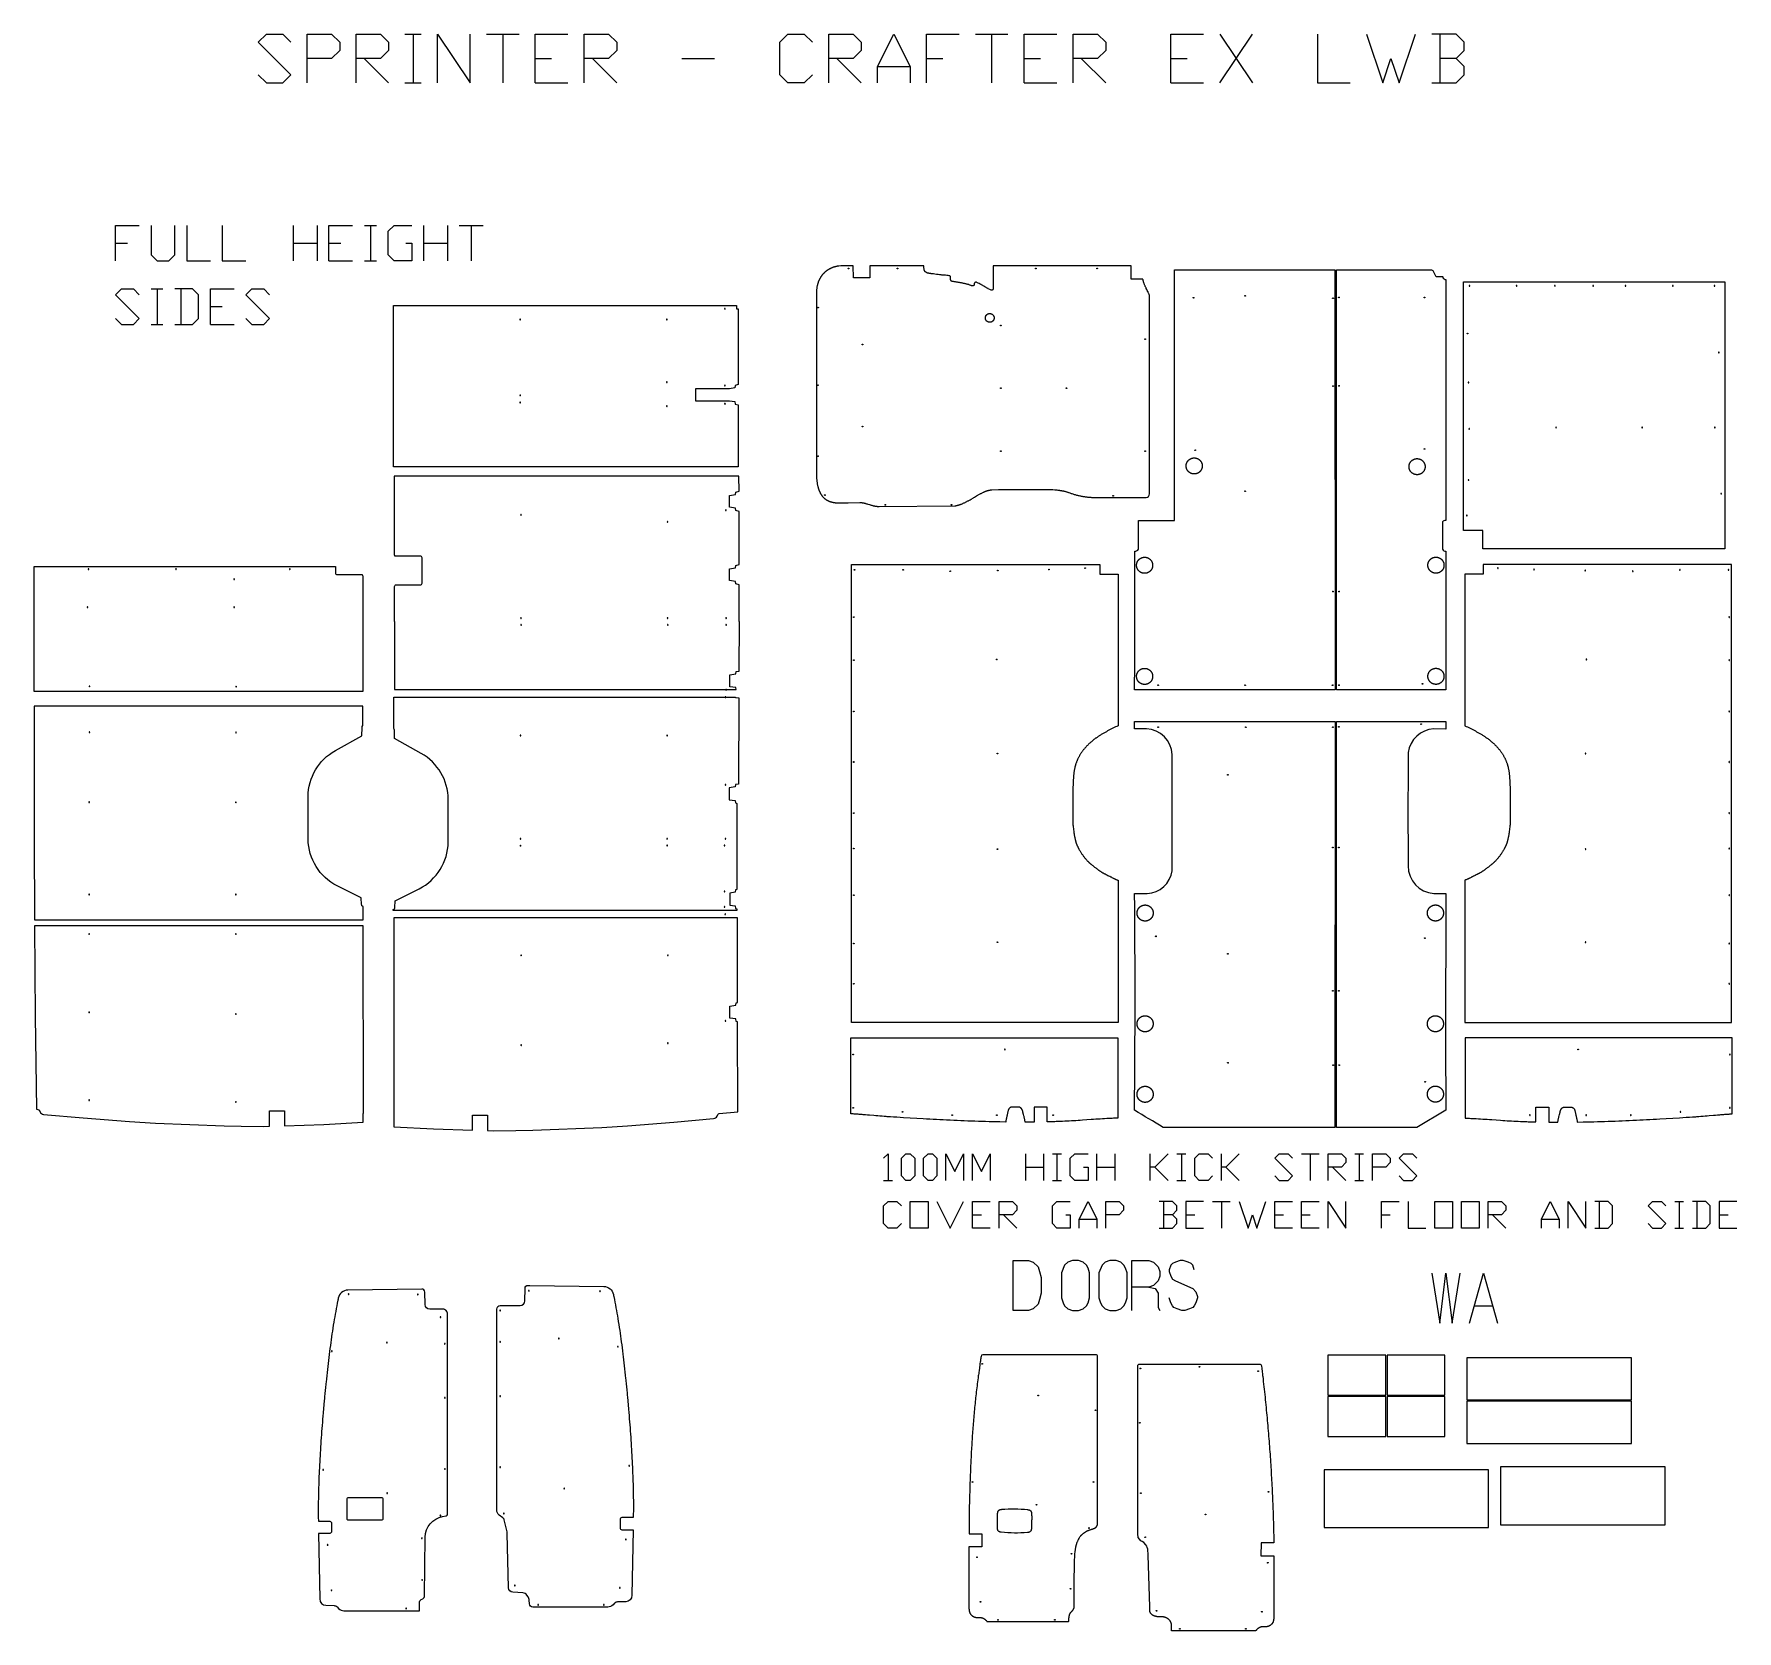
# Model space of a CAD drawing. Extents: x 139 to 9870, y -9196 to -71.
import ezdxf

# ---------------------------------------------------------------- set-up
doc = ezdxf.new("R2010")
doc.units = 0
doc.layers.add('Default_Layer', color=1, linetype='CONTINUOUS')

msp = doc.modelspace()

# ---------------------------------------------------------------- linework, layer by layer
at = {"layer": 'Default_Layer'}
for points in [[(1419.9, -303.4), (1466.4, -350), (1559.6, -350), (1606.1, -303.4), (1419.9, -117.1), (1466.4, -70.6), (1559.6, -70.6), (1606.1, -117.1)], [(1699.3, -350), (1699.3, -70.6), (1839, -70.6), (1885.5, -117.1), (1885.5, -163.7), (1839, -210.3), (1699.3, -210.3)], [(1978.7, -350), (1978.7, -70.6), (2118.4, -70.6), (2164.9, -117.1), (2164.9, -163.7), (2118.4, -210.3), (1978.7, -210.3)], [(2258.1, -70.6), (2351.2, -70.6)], [(2304.6, -70.6), (2304.6, -350)], [(2444.3, -350), (2444.3, -70.6), (2630.6, -350), (2630.6, -70.6)], [(2723.7, -70.6), (2910, -70.6)], [(2816.9, -70.6), (2816.9, -350)], [(3003.1, -350), (3003.1, -70.6), (3189.4, -70.6)], [(3282.5, -350), (3282.5, -70.6), (3422.2, -70.6), (3468.8, -117.1), (3468.8, -163.7), (3422.2, -210.3), (3282.5, -210.3)], [(4586.4, -303.4), (4539.8, -350), (4446.7, -350), (4400.1, -303.4), (4400.1, -117.1), (4446.7, -70.6), (4539.8, -70.6), (4586.4, -117.1)], [(4679.5, -350), (4679.5, -70.6), (4819.2, -70.6), (4865.8, -117.1), (4865.8, -163.7), (4819.2, -210.3), (4679.5, -210.3)], [(4958.9, -350), (4958.9, -256.8), (5052.1, -70.6), (5145.2, -256.8), (5145.2, -350)], [(5238.3, -350), (5238.3, -70.6), (5424.6, -70.6)], [(5517.7, -70.6), (5704, -70.6)], [(5610.9, -70.6), (5610.9, -350)], [(5797.1, -350), (5797.1, -70.6), (5983.4, -70.6)], [(6076.5, -350), (6076.5, -70.6), (6216.2, -70.6), (6262.8, -117.1), (6262.8, -163.7), (6216.2, -210.3), (6076.5, -210.3)], [(6635.3, -350), (6635.3, -70.6), (6821.6, -70.6)], [(6914.7, -350), (7101, -70.6)], [(6914.7, -70.6), (7101, -350)], [(7473.5, -70.6), (7473.5, -350), (7659.8, -350)], [(7752.9, -70.6), (7846.1, -350), (7892.6, -210.3), (7939.2, -350), (8032.3, -70.6)], [(8265.2, -210.3), (8311.7, -163.7), (8311.7, -117.1), (8265.2, -70.6), (8125.5, -70.6)], [(8172, -70.6), (8172, -350)], [(2025.2, -210.3), (2164.9, -350)], [(3003.1, -210.3), (3096.3, -210.3)], [(3329.1, -210.3), (3468.8, -350)], [(3841.3, -210.3), (4027.6, -210.3)], [(4726.1, -210.3), (4865.8, -350)], [(4958.9, -256.8), (5145.2, -256.8)], [(5238.3, -210.3), (5331.5, -210.3)], [(5797.1, -210.3), (5890.3, -210.3)], [(6123.1, -210.3), (6262.8, -350)], [(6635.3, -210.3), (6728.5, -210.3)], [(8125.5, -350), (8265.2, -350), (8311.7, -303.4), (8311.7, -256.8), (8265.2, -210.3), (8172, -210.3)], [(2258.1, -350), (2351.2, -350)], [(3003.1, -350), (3189.4, -350)], [(5797.1, -350), (5983.4, -350)], [(6635.3, -350), (6821.6, -350)], [(604.5, -1367), (604.5, -1163.8), (739.9, -1163.8)], [(807.7, -1163.8), (807.7, -1333.1), (841.5, -1367), (909.3, -1367), (943.1, -1333.1), (943.1, -1163.8)], [(1010.9, -1163.8), (1010.9, -1367), (1146.3, -1367)], [(1214.1, -1163.8), (1214.1, -1367), (1349.5, -1367)], [(1620.5, -1367), (1620.5, -1163.8)], [(1755.9, -1163.8), (1755.9, -1367)], [(1823.7, -1367), (1823.7, -1163.8), (1959.1, -1163.8)], [(2026.9, -1163.8), (2094.6, -1163.8)], [(2060.7, -1163.8), (2060.7, -1367)], [(2263.9, -1265.4), (2297.8, -1265.4), (2297.8, -1367), (2196.2, -1367), (2162.3, -1333.1), (2162.3, -1197.6), (2196.2, -1163.8), (2297.8, -1163.8)], [(2365.5, -1367), (2365.5, -1163.8)], [(2501, -1163.8), (2501, -1367)], [(2568.7, -1163.8), (2704.2, -1163.8)], [(2636.5, -1163.8), (2636.5, -1367)], [(604.5, -1265.4), (672.2, -1265.4)], [(1620.5, -1265.4), (1755.9, -1265.4)], [(1823.7, -1265.4), (1891.4, -1265.4)], [(2365.5, -1265.4), (2501, -1265.4)], [(1823.7, -1367), (1959.1, -1367)], [(2026.9, -1367), (2094.6, -1367)], [(604.5, -1696), (638.3, -1729.8), (706.1, -1729.8), (739.9, -1696), (604.5, -1560.5), (638.3, -1526.6), (706.1, -1526.6), (739.9, -1560.5)], [(807.7, -1526.6), (875.4, -1526.6)], [(841.5, -1526.6), (841.5, -1729.8)], [(943.1, -1729.8), (1044.7, -1729.8), (1078.6, -1696), (1078.6, -1560.5), (1044.7, -1526.6), (943.1, -1526.6)], [(977, -1526.6), (977, -1729.8)], [(1146.3, -1729.8), (1146.3, -1526.6), (1281.8, -1526.6)], [(1349.5, -1696), (1383.4, -1729.8), (1451.1, -1729.8), (1485, -1696), (1349.5, -1560.5), (1383.4, -1526.6), (1451.1, -1526.6), (1485, -1560.5)], [(5376.6, -1474.5), (5376.6, -1474.5)], [(5523.8, -1489), (5523.8, -1489)], [(1146.3, -1628.2), (1214.1, -1628.2)], [(807.7, -1729.8), (875.4, -1729.8)], [(1146.3, -1729.8), (1281.8, -1729.8)], [(4993.2, -6494.8), (5018.6, -6469.4), (5018.6, -6621.8)], [(5348.8, -6621.8), (5348.8, -6469.4), (5399.6, -6571), (5450.4, -6469.4), (5450.4, -6621.8)], [(5501.2, -6621.8), (5501.2, -6469.4), (5552, -6571), (5602.8, -6469.4), (5602.8, -6621.8)], [(5806, -6621.8), (5806, -6469.4)], [(5907.6, -6469.4), (5907.6, -6621.8)], [(5958.4, -6469.4), (6009.2, -6469.4)], [(5983.8, -6469.4), (5983.8, -6621.8)], [(6136.2, -6545.6), (6161.6, -6545.6), (6161.6, -6621.8), (6085.4, -6621.8), (6060, -6596.4), (6060, -6494.8), (6085.4, -6469.4), (6161.6, -6469.4)], [(6212.4, -6621.8), (6212.4, -6469.4)], [(6314, -6469.4), (6314, -6621.8)], [(6517.2, -6621.8), (6517.2, -6469.4)], [(6618.8, -6469.4), (6542.6, -6545.6), (6517.2, -6545.6)], [(6669.6, -6469.4), (6720.4, -6469.4)], [(6695, -6469.4), (6695, -6621.8)], [(6872.8, -6596.4), (6847.4, -6621.8), (6796.6, -6621.8), (6771.2, -6596.4), (6771.2, -6494.8), (6796.6, -6469.4), (6847.4, -6469.4), (6872.8, -6494.8)], [(6923.6, -6621.8), (6923.6, -6469.4)], [(7025.2, -6469.4), (6949, -6545.6), (6923.6, -6545.6)], [(7228.4, -6596.4), (7253.8, -6621.8), (7304.6, -6621.8), (7330, -6596.4), (7228.4, -6494.8), (7253.8, -6469.4), (7304.6, -6469.4), (7330, -6494.8)], [(7380.8, -6469.4), (7482.4, -6469.4)], [(7431.6, -6469.4), (7431.6, -6621.8)], [(7533.2, -6621.8), (7533.2, -6469.4), (7609.4, -6469.4), (7634.8, -6494.8), (7634.8, -6520.2), (7609.4, -6545.6), (7533.2, -6545.6)], [(7685.6, -6469.4), (7736.4, -6469.4)], [(7711, -6469.4), (7711, -6621.8)], [(7787.2, -6621.8), (7787.2, -6469.4), (7863.4, -6469.4), (7888.8, -6494.8), (7888.8, -6520.2), (7863.4, -6545.6), (7787.2, -6545.6)], [(7939.6, -6596.4), (7965, -6621.8), (8015.8, -6621.8), (8041.2, -6596.4), (7939.6, -6494.8), (7965, -6469.4), (8015.8, -6469.4), (8041.2, -6494.8)], [(5806, -6545.6), (5907.6, -6545.6)], [(6212.4, -6545.6), (6314, -6545.6)], [(6542.6, -6545.6), (6618.8, -6621.8)], [(6949, -6545.6), (7025.2, -6621.8)], [(7558.6, -6545.6), (7634.8, -6621.8)], [(4993.2, -6621.8), (5044, -6621.8)], [(5958.4, -6621.8), (6009.2, -6621.8)], [(6669.6, -6621.8), (6720.4, -6621.8)], [(7685.6, -6621.8), (7736.4, -6621.8)], [(5094.8, -6868.5), (5069.4, -6893.9), (5018.6, -6893.9), (4993.2, -6868.5), (4993.2, -6766.9), (5018.6, -6741.5), (5069.4, -6741.5), (5094.8, -6766.9)], [(5298, -6741.5), (5374.2, -6893.9), (5450.4, -6741.5)], [(5602.8, -6893.9), (5501.2, -6893.9), (5501.2, -6741.5), (5602.8, -6741.5)], [(5653.6, -6893.9), (5653.6, -6741.5), (5729.8, -6741.5), (5755.2, -6766.9), (5755.2, -6792.3), (5729.8, -6817.7), (5653.6, -6817.7)], [(6034.6, -6817.7), (6060, -6817.7), (6060, -6893.9), (5983.8, -6893.9), (5958.4, -6868.5), (5958.4, -6766.9), (5983.8, -6741.5), (6060, -6741.5)], [(6110.8, -6893.9), (6110.8, -6843.1), (6161.6, -6741.5), (6212.4, -6843.1), (6212.4, -6893.9)], [(6263.2, -6893.9), (6263.2, -6741.5), (6339.4, -6741.5), (6364.8, -6766.9), (6364.8, -6792.3), (6339.4, -6817.7), (6263.2, -6817.7)], [(6644.2, -6817.7), (6669.6, -6792.3), (6669.6, -6766.9), (6644.2, -6741.5), (6568, -6741.5)], [(6593.4, -6741.5), (6593.4, -6893.9)], [(6822, -6741.5), (6720.4, -6741.5), (6720.4, -6893.9), (6822, -6893.9)], [(6872.8, -6741.5), (6974.4, -6741.5)], [(6923.6, -6741.5), (6923.6, -6893.9)], [(7025.2, -6741.5), (7076, -6893.9), (7101.4, -6817.7), (7126.8, -6893.9), (7177.6, -6741.5)], [(7330, -6893.9), (7228.4, -6893.9), (7228.4, -6741.5), (7330, -6741.5)], [(7482.4, -6893.9), (7380.8, -6893.9), (7380.8, -6741.5), (7482.4, -6741.5)], [(7533.2, -6893.9), (7533.2, -6741.5), (7634.8, -6893.9), (7634.8, -6741.5)], [(7838, -6893.9), (7838, -6741.5), (7939.6, -6741.5)], [(7990.4, -6741.5), (7990.4, -6893.9), (8092, -6893.9)], [(8447.6, -6893.9), (8447.6, -6741.5), (8523.8, -6741.5), (8549.2, -6766.9), (8549.2, -6792.3), (8523.8, -6817.7), (8447.6, -6817.7)], [(8752.4, -6893.9), (8752.4, -6843.1), (8803.2, -6741.5), (8854, -6843.1), (8854, -6893.9)], [(8904.8, -6893.9), (8904.8, -6741.5), (9006.4, -6893.9), (9006.4, -6741.5)], [(9057.2, -6893.9), (9133.4, -6893.9), (9158.8, -6868.5), (9158.8, -6766.9), (9133.4, -6741.5), (9057.2, -6741.5)], [(9082.6, -6741.5), (9082.6, -6893.9)], [(9362, -6868.5), (9387.4, -6893.9), (9438.2, -6893.9), (9463.6, -6868.5), (9362, -6766.9), (9387.4, -6741.5), (9438.2, -6741.5), (9463.6, -6766.9)], [(9514.4, -6741.5), (9565.2, -6741.5)], [(9539.8, -6741.5), (9539.8, -6893.9)], [(9616, -6893.9), (9692.2, -6893.9), (9717.6, -6868.5), (9717.6, -6766.9), (9692.2, -6741.5), (9616, -6741.5)], [(9641.4, -6741.5), (9641.4, -6893.9)], [(9870, -6741.5), (9768.4, -6741.5), (9768.4, -6893.9), (9870, -6893.9)], [(5501.2, -6817.7), (5552, -6817.7)], [(5679, -6817.7), (5755.2, -6893.9)], [(6110.8, -6843.1), (6212.4, -6843.1)], [(6568, -6893.9), (6644.2, -6893.9), (6669.6, -6868.5), (6669.6, -6843.1), (6644.2, -6817.7), (6593.4, -6817.7)], [(6720.4, -6817.7), (6771.2, -6817.7)], [(7228.4, -6817.7), (7279.2, -6817.7)], [(7380.8, -6817.7), (7431.6, -6817.7)], [(7838, -6817.7), (7888.8, -6817.7)], [(8473, -6817.7), (8549.2, -6893.9)], [(8752.4, -6843.1), (8854, -6843.1)], [(9514.4, -6893.9), (9565.2, -6893.9)], [(9768.4, -6817.7), (9819.2, -6817.7)], [(6411.6, -7364.9), (6411.6, -7079.2), (6509.8, -7079.2), (6536.6, -7088.1), (6563.4, -7114.9), (6572.3, -7141.7), (6572.3, -7168.5), (6563.4, -7195.3), (6536.6, -7222), (6509.8, -7231), (6411.6, -7231)], [(6768.8, -7132.8), (6759.8, -7106), (6750.9, -7097), (6733, -7088.1), (6706.2, -7079.2), (6688.4, -7079.2), (6661.6, -7088.1), (6643.7, -7097), (6634.8, -7106), (6625.9, -7132.8), (6625.9, -7141.7), (6634.8, -7168.5), (6643.7, -7186.3), (6661.6, -7195.3), (6759.8, -7239.9), (6777.7, -7257.8), (6786.6, -7284.6), (6786.6, -7293.5), (6777.7, -7320.3), (6768.8, -7338.1), (6759.8, -7347.1), (6742, -7356), (6715.2, -7364.9), (6697.3, -7364.9), (6670.5, -7356), (6652.7, -7347.1), (6643.7, -7338.1), (6634.8, -7320.3), (6625.9, -7293.5)], [(8127, -7151.4), (8171.6, -7437.1), (8207.3, -7151.4), (8243.1, -7437.1), (8287.7, -7151.4)], [(8341.3, -7437.1), (8421.6, -7151.4), (8502, -7437.1)], [(6509.8, -7231), (6545.5, -7239.9), (6563.4, -7266.7), (6563.4, -7347.1), (6572.3, -7364.9)], [(8368.1, -7338.9), (8475.2, -7338.9)]]:
    msp.add_lwpolyline(points, dxfattribs=at)
for points in [[(5376.6, -1460.6), (5376.6, -1460.2), (5376.5, -1459.3), (5376.3, -1458.7), (5376.2, -1458.2), (5376, -1457.6), (5375.7, -1457.1), (5375.5, -1456.6), (5375.2, -1456.1), (5374.9, -1455.6), (5374.5, -1455.1), (5374.1, -1454.6), (5373.5, -1454.1), (5373, -1453.6), (5372.4, -1453.1), (5371.8, -1452.7), (5371.1, -1452.4), (5370.4, -1452.1), (5369.8, -1451.8), (5369.3, -1451.7), (5368.9, -1451.6), (5361.6, -1450.8), (5354.2, -1450), (5347, -1449.3), (5343.5, -1449), (5340.2, -1448.7), (5335.8, -1448.3), (5331.3, -1447.9), (5326.8, -1447.5), (5322.4, -1447), (5317.9, -1446.5), (5313.4, -1446), (5304.5, -1444.9), (5295.6, -1443.8), (5286.6, -1442.7), (5277.7, -1441.6), (5268.8, -1440.5), (5267.4, -1440.3), (5266, -1440.1), (5263.3, -1439.7), (5260.5, -1439.2), (5259.2, -1439), (5257.8, -1438.8), (5256.5, -1438.6), (5255.2, -1438.5), (5253.9, -1438.3), (5252.5, -1438.1), (5251.2, -1437.8), (5249.9, -1437.5), (5248.5, -1437.2), (5247.2, -1436.9), (5245.9, -1436.5), (5244.5, -1436.1), (5243.2, -1435.7), (5241.9, -1435.2), (5240.7, -1434.6), (5239.4, -1434.1), (5238.2, -1433.5), (5237, -1432.8), (5235.9, -1432.1), (5235.3, -1431.7), (5234.8, -1431.4), (5234.2, -1431), (5233.7, -1430.6), (5233.2, -1430.2), (5232.7, -1429.7), (5232.2, -1429.3), (5231.7, -1428.8), (5231.2, -1428.4), (5230.8, -1427.9), (5230.4, -1427.4), (5229.9, -1426.9), (5229.5, -1426.3), (5229.1, -1425.8), (5228.7, -1425.2), (5228.4, -1424.7), (5228, -1424.1), (5227.7, -1423.5), (5227.4, -1422.9), (5227.1, -1422.3), (5226.8, -1421.6), (5226.5, -1421), (5226.3, -1420.3), (5226.1, -1419.6), (5225.8, -1418.9), (5225.7, -1418.1), (5225.5, -1417.4), (5225.4, -1416.6), (5225.2, -1415.9), (5225.1, -1415.1), (5223.7, -1403.5), (5223.1, -1394.9), (4913.9, -1394.9), (4913.8, -1463.4), (4821.1, -1463.4), (4820.4, -1395.2), (4748.9, -1394.9), (4737.5, -1396.4), (4735.7, -1396.6), (4733.9, -1396.8), (4732.1, -1397.1), (4730.4, -1397.3), (4728.6, -1397.6), (4726.8, -1398), (4725.1, -1398.3), (4723.3, -1398.7), (4721.6, -1399.1), (4719.8, -1399.5), (4718.1, -1399.9), (4716.3, -1400.4), (4714.6, -1400.8), (4712.9, -1401.3), (4711.2, -1401.8), (4709.5, -1402.4), (4707.7, -1402.9), (4706, -1403.5), (4704.3, -1404.1), (4702.7, -1404.8), (4701, -1405.4), (4699.3, -1406.1), (4697.6, -1406.8), (4696, -1407.5), (4694.3, -1408.2), (4692.7, -1408.9), (4691.1, -1409.7), (4689.4, -1410.5), (4687.8, -1411.3), (4686.2, -1412.1), (4684.6, -1413), (4683.1, -1413.9), (4681.5, -1414.7), (4679.9, -1415.6), (4678.4, -1416.6), (4676.9, -1417.5), (4675.3, -1418.5), (4673.8, -1419.5), (4672.3, -1420.4), (4670.8, -1421.5), (4669.4, -1422.5), (4667.9, -1423.6), (4666.5, -1424.6), (4665, -1425.7), (4663.6, -1426.8), (4662.2, -1427.9), (4660.8, -1429.1), (4659.5, -1430.3), (4658.1, -1431.4), (4656.8, -1432.6), (4655.5, -1433.8), (4654.2, -1435.1), (4652.9, -1436.3), (4651.6, -1437.6), (4650.3, -1438.8), (4649.1, -1440.1), (4647.9, -1441.5), (4646.7, -1442.8), (4645.5, -1444.1), (4644.3, -1445.5), (4643.2, -1446.9), (4642, -1448.2), (4640.9, -1449.7), (4639.8, -1451.1), (4638.9, -1452.3), (4638, -1453.6), (4637.1, -1454.9), (4636.2, -1456.2), (4635.3, -1457.5), (4634.4, -1458.8), (4633.6, -1460.1), (4632.8, -1461.5), (4631.9, -1462.8), (4631.1, -1464.2), (4630.4, -1465.6), (4629.6, -1466.9), (4628.8, -1468.3), (4628.1, -1469.7), (4627.4, -1471.1), (4626.6, -1472.5), (4626, -1473.9), (4625.3, -1475.4), (4624.6, -1476.8), (4624, -1478.2), (4623.3, -1479.7), (4622.7, -1481.1), (4622.1, -1482.6), (4621.5, -1484.1), (4620.9, -1485.5), (4620.4, -1487), (4619.8, -1488.5), (4619.3, -1490), (4618.8, -1491.5), (4618.3, -1493), (4617.8, -1494.5), (4617.3, -1496), (4616.9, -1497.6), (4616.4, -1499.1), (4616, -1500.6), (4615.6, -1502.1), (4615.2, -1503.7), (4614.8, -1505.2), (4614.1, -1508.3), (4613.4, -1511.4), (4612.8, -1514.5), (4612.3, -1517.6), (4611.8, -1520.8), (4611.3, -1523.9), (4611, -1527), (4610.6, -1530.2), (4610.4, -1533.3), (4610.2, -1536.5), (4610, -1539.6), (4609.9, -1542.7), (4609.9, -1545.9), (4609.7, -2070.1), (4609.6, -2594.4), (4610, -2594.4), (4610.1, -2598.7), (4610.3, -2603), (4610.6, -2607.2), (4610.9, -2611.4), (4611.2, -2615.5), (4611.6, -2619.6), (4612, -2623.6), (4612.5, -2627.5), (4613, -2631.4), (4613.5, -2635.2), (4614.1, -2639), (4614.7, -2642.7), (4615.4, -2646.3), (4616.2, -2649.9), (4617, -2653.5), (4617.4, -2655.2), (4617.8, -2656.9), (4618.2, -2658.7), (4618.7, -2660.4), (4619.1, -2662), (4619.6, -2663.7), (4620.1, -2665.4), (4620.6, -2667), (4621.1, -2668.6), (4621.6, -2670.2), (4622.1, -2671.8), (4622.7, -2673.4), (4623.2, -2675), (4623.8, -2676.5), (4624.4, -2678.1), (4625, -2679.6), (4625.6, -2681.1), (4626.2, -2682.6), (4626.8, -2684.1), (4627.5, -2685.5), (4628.1, -2687), (4628.8, -2688.4), (4629.5, -2689.8), (4630.2, -2691.2), (4630.9, -2692.6), (4631.6, -2693.9), (4632.4, -2695.3), (4633.1, -2696.6), (4633.9, -2697.9), (4634.7, -2699.2), (4635.5, -2700.5), (4636.3, -2701.8), (4637.1, -2703.1), (4637.9, -2704.3), (4638.8, -2705.5), (4639.6, -2706.7), (4640.5, -2707.9), (4641.4, -2709.1), (4642.3, -2710.2), (4643.2, -2711.4), (4644.2, -2712.5), (4645.1, -2713.6), (4646.1, -2714.7), (4647.1, -2715.8), (4648, -2716.9), (4649, -2717.9), (4650.1, -2718.9), (4651.1, -2720), (4652.1, -2721), (4653.2, -2721.9), (4654.3, -2722.9), (4655.4, -2723.8), (4656.5, -2724.8), (4657.6, -2725.7), (4658.8, -2726.6), (4659.9, -2727.5), (4661.1, -2728.3), (4662.3, -2729.2), (4663.5, -2730), (4664.7, -2730.8), (4665.9, -2731.6), (4667.1, -2732.4), (4668.4, -2733.2), (4669.7, -2733.9), (4671, -2734.7), (4672.3, -2735.4), (4673.6, -2736.1), (4674.9, -2736.7), (4676.3, -2737.4), (4677.7, -2738.1), (4679.1, -2738.7), (4680.5, -2739.3), (4681.9, -2739.9), (4683.3, -2740.5), (4684.8, -2741), (4686.2, -2741.6), (4687.7, -2742.1), (4689.2, -2742.6), (4690.7, -2743.1), (4692.2, -2743.6), (4693.8, -2744), (4695.4, -2744.5), (4696.9, -2744.9), (4698.5, -2745.3), (4700.2, -2745.7), (4701.8, -2746), (4703.4, -2746.4), (4705.1, -2746.7), (4706.8, -2747), (4708.5, -2747.3), (4710.2, -2747.6), (4711.9, -2747.9), (4713.7, -2748.1), (4715.5, -2748.3), (4717.2, -2748.6), (4719, -2748.7), (4720.9, -2748.9), (4722.7, -2749.1), (4791.5, -2749.1), (4858.3, -2747.8), (4858.3, -2747.7), (4860.1, -2747.8), (4861.8, -2747.8), (4863.6, -2747.9), (4865.3, -2748.1), (4867.1, -2748.2), (4868.8, -2748.4), (4870.5, -2748.6), (4872.3, -2748.9), (4874, -2749.1), (4875.7, -2749.4), (4877.4, -2749.7), (4879.1, -2750), (4880.9, -2750.4), (4882.6, -2750.8), (4884.3, -2751.2), (4886, -2751.6), (4887.6, -2752), (4889.3, -2752.4), (4892.7, -2753.3), (4896.1, -2754.3), (4899.4, -2755.3), (4902.8, -2756.3), (4906.1, -2757.4), (4912.8, -2759.5), (4916.2, -2760.5), (4919.5, -2761.6), (4922.9, -2762.6), (4926.2, -2763.6), (4929.6, -2764.5), (4933, -2765.4), (4934.7, -2765.8), (4936.4, -2766.2), (4938.1, -2766.6), (4939.8, -2767), (4941.5, -2767.4), (4943.2, -2767.7), (4944.9, -2768), (4946.6, -2768.3), (4948.3, -2768.6), (4950.1, -2768.8), (4951.8, -2769), (4953.5, -2769.2), (4955.3, -2769.4), (4957, -2769.5), (4958.8, -2769.6), (4960.6, -2769.7), (4962.3, -2769.8), (4964.1, -2769.8), (4965.9, -2769.8), (4967.7, -2769.7), (5400.4, -2766.8), (5400.4, -2766.7), (5402.2, -2766.5), (5404, -2766.2), (5405.8, -2765.9), (5407.6, -2765.5), (5409.4, -2765.2), (5411.1, -2764.8), (5412.9, -2764.4), (5414.7, -2764), (5416.4, -2763.5), (5418.2, -2763.1), (5419.9, -2762.6), (5421.7, -2762.1), (5423.4, -2761.6), (5425.2, -2761), (5426.9, -2760.5), (5428.6, -2759.9), (5430.3, -2759.3), (5432, -2758.7), (5433.7, -2758.1), (5435.4, -2757.5), (5437.1, -2756.8), (5438.8, -2756.2), (5442.2, -2754.8), (5445.5, -2753.4), (5448.9, -2751.9), (5452.2, -2750.4), (5455.5, -2748.9), (5458.8, -2747.3), (5462, -2745.7), (5465.3, -2744), (5468.5, -2742.3), (5471.7, -2740.6), (5474.9, -2738.8), (5478.1, -2737.1), (5481.3, -2735.3), (5484.4, -2733.5), (5487.6, -2731.7), (5493.9, -2728.1), (5506.3, -2720.9), (5509.4, -2719.1), (5512.5, -2717.3), (5518.8, -2713.6), (5525.1, -2709.8), (5531.5, -2706.1), (5534.7, -2704.2), (5537.9, -2702.4), (5541.1, -2700.6), (5544.4, -2698.7), (5547.6, -2697), (5550.9, -2695.2), (5554.2, -2693.5), (5557.5, -2691.9), (5560.8, -2690.2), (5564.1, -2688.7), (5565.8, -2687.9), (5567.5, -2687.2), (5569.1, -2686.4), (5570.8, -2685.7), (5572.5, -2685), (5574.2, -2684.4), (5575.9, -2683.7), (5577.6, -2683), (5579.3, -2682.4), (5581, -2681.8), (5582.7, -2681.2), (5584.5, -2680.7), (5586.2, -2680.1), (5587.9, -2679.6), (5589.7, -2679.1), (5591.4, -2678.6), (5593.1, -2678.2), (5594.9, -2677.7), (5596.6, -2677.3), (5598.4, -2677), (5600.2, -2676.6), (5602, -2676.3), (5603.7, -2676), (5605.5, -2675.7), (5607.3, -2675.5), (5609.1, -2675.3), (5610.9, -2675.1), (5612.7, -2674.9), (5649.6, -2673.7), (5959.5, -2673.7), (5959.7, -2673.7), (5971.4, -2674.8), (5977.2, -2675.3), (5983.1, -2676), (5989, -2676.6), (5992, -2677), (5994.9, -2677.3), (5997.9, -2677.7), (6000.8, -2678.1), (6003.7, -2678.6), (6006.7, -2679), (6009.6, -2679.5), (6012.5, -2680), (6015.5, -2680.5), (6018.4, -2681.1), (6021.3, -2681.7), (6024.2, -2682.3), (6027.1, -2683), (6029.9, -2683.7), (6032.8, -2684.4), (6035.6, -2685.2), (6038.5, -2686), (6041.3, -2686.8), (6044.1, -2687.7), (6046.9, -2688.7), (6049.7, -2689.7), (6052.5, -2690.7), (6056.8, -2692.4), (6061.1, -2694), (6065.4, -2695.5), (6069.8, -2697), (6074.1, -2698.4), (6078.5, -2699.8), (6082.9, -2701.1), (6087.3, -2702.4), (6091.8, -2703.7), (6096.2, -2704.8), (6100.6, -2706), (6105.1, -2707), (6109.6, -2708.1), (6114.1, -2709.1), (6118.6, -2710), (6123.1, -2710.9), (6127.6, -2711.7), (6132.1, -2712.5), (6136.7, -2713.3), (6141.2, -2714), (6145.8, -2714.6), (6150.3, -2715.2), (6154.9, -2715.8), (6159.5, -2716.3), (6164.1, -2716.8), (6168.7, -2717.2), (6173.2, -2717.6), (6177.8, -2718), (6182.4, -2718.3), (6187, -2718.5), (6191.6, -2718.7), (6196.2, -2718.9), (6493.3, -2718.9, 0.414214), (6513.3, -2698.9), (6513.3, -2519.6), (6513.3, -2042.4), (6513.3, -1565.3), (6513.6, -1565.1), (6512.4, -1562.2), (6511.2, -1559.2), (6509.9, -1556.3), (6508.6, -1553.3), (6507.3, -1550.4), (6505.9, -1547.5), (6504.6, -1544.6), (6503.2, -1541.8), (6500.3, -1536), (6497.5, -1530.3), (6494.6, -1524.5), (6493.2, -1521.6), (6491.8, -1518.8), (6490.5, -1515.9), (6489.1, -1513), (6487.8, -1510.1), (6486.5, -1507.1), (6485.2, -1504.2), (6484, -1501.2), (6482.9, -1498.3), (6481.7, -1495.3), (6480.7, -1492.3), (6480.1, -1490.7), (6479.6, -1489.2), (6479.2, -1487.7), (6478.7, -1486.2), (6478.2, -1484.6), (6477.8, -1483.1), (6477.4, -1481.5), (6477, -1479.9), (6476.6, -1478.4), (6476.2, -1476.8), (6475.9, -1475.2), (6475.5, -1473.6), (6475.2, -1472), (6475, -1470.4), (6407.9, -1470.4), (6407.9, -1394.9), (6014, -1394.8), (5620, -1394.8), (5619.9, -1458.7), (5619.9, -1524), (5619.9, -1524.8), (5619.9, -1525.5), (5619.8, -1526.2), (5619.7, -1526.9), (5619.5, -1527.5), (5619.4, -1528.2), (5619.2, -1528.8), (5618.9, -1529.3), (5618.6, -1529.9), (5618.3, -1530.4), (5618, -1530.9), (5617.6, -1531.4), (5617.3, -1531.8), (5616.9, -1532.2), (5616.4, -1532.6), (5616, -1533), (5615.5, -1533.3), (5615, -1533.6), (5614.5, -1533.8), (5614, -1534.1), (5613.5, -1534.3), (5612.9, -1534.4), (5612.4, -1534.6), (5611.8, -1534.6), (5611.3, -1534.7), (5610.7, -1534.7), (5610.1, -1534.7), (5609.5, -1534.7), (5608.9, -1534.6), (5608.4, -1534.5), (5607.8, -1534.3), (5607.2, -1534.1), (5600, -1530.6), (5591.8, -1525.9), (5591.9, -1525.8), (5590.2, -1525), (5588.6, -1524.1), (5585.4, -1522.3), (5582.2, -1520.5), (5579, -1518.7), (5575.9, -1516.8), (5572.7, -1514.9), (5566.4, -1511.1), (5563.2, -1509.2), (5560.1, -1507.3), (5556.9, -1505.5), (5553.7, -1503.7), (5550.5, -1501.9), (5548.9, -1501), (5547.3, -1500.2), (5545.6, -1499.3), (5544, -1498.5), (5542.4, -1497.7), (5540.7, -1496.9), (5533.9, -1493.7), (5527, -1490.4), (5526.5, -1490.1), (5526, -1489.9), (5525.6, -1489.7), (5525.2, -1489.5), (5524.5, -1489.2), (5523.9, -1489), (5523.2, -1488.9), (5522.8, -1488.8), (5522.3, -1488.7), (5521.8, -1488.7), (5521.3, -1488.7), (5520.7, -1488.7), (5519.9, -1488.8), (5519.2, -1488.9), (5518.4, -1489.1), (5517.9, -1489.3), (5517.3, -1489.5), (5516.7, -1489.8), (5516.2, -1490.1), (5515.7, -1490.4), (5515.2, -1490.8), (5514.7, -1491.2), (5514.2, -1491.6), (5513.8, -1492.1), (5513.4, -1492.5), (5513, -1493), (5512.7, -1493.6), (5512.4, -1494.1), (5512.1, -1494.7), (5511.9, -1495.2), (5511.7, -1495.8), (5511.6, -1496.2), (5511.5, -1496.6), (5511.4, -1497), (5511.4, -1497.5), (5511.4, -1499.9), (5511.4, -1501.7), (5511.2, -1502.4), (5511.1, -1503), (5510.9, -1503.6), (5510.6, -1504.1), (5510.4, -1504.6), (5510.1, -1505.2), (5509.8, -1505.7), (5509.4, -1506.1), (5509.1, -1506.6), (5508.6, -1507.1), (5508.1, -1507.6), (5507.6, -1508), (5507, -1508.4), (5506.5, -1508.7), (5505.9, -1509.1), (5505.2, -1509.3), (5504.6, -1509.6), (5503.9, -1509.8), (5503.2, -1509.9), (5502.4, -1510), (5502, -1510), (5501.5, -1510), (5500.9, -1510), (5500.2, -1510), (5499.6, -1509.9), (5499, -1509.7), (5499, -1509.7), (5496.4, -1508.7), (5493.7, -1507.6), (5491.1, -1506.6), (5488.4, -1505.7), (5485.8, -1504.7), (5483.3, -1503.9), (5480.8, -1503.1), (5479.6, -1502.7), (5478.4, -1502.4), (5474.4, -1501.3), (5470.5, -1500.3), (5467.3, -1499.4), (5464, -1498.6), (5460.3, -1497.7), (5456.6, -1496.9), (5452.8, -1496), (5449.1, -1495.2), (5445.5, -1494.4), (5441.9, -1493.6), (5438.3, -1492.9), (5434.6, -1492.2), (5431, -1491.5), (5427.4, -1490.8), (5423.7, -1490.1), (5420.1, -1489.5), (5416.3, -1488.8), (5412.4, -1488.2), (5408.6, -1487.5), (5404.8, -1486.9), (5400.9, -1486.3), (5397.1, -1485.8), (5393.2, -1485.2), (5389.4, -1484.7), (5384.6, -1484), (5384.2, -1483.9), (5383.8, -1483.8), (5383.4, -1483.6), (5383, -1483.5), (5382.6, -1483.3), (5382.2, -1483.1), (5381.8, -1482.9), (5381.5, -1482.7), (5381.1, -1482.5), (5380.8, -1482.2), (5380.4, -1482), (5380.1, -1481.7), (5379.8, -1481.4), (5379.5, -1481.1), (5379.2, -1480.8), (5378.9, -1480.5), (5378.6, -1480.2), (5378.4, -1479.8), (5378.2, -1479.5), (5377.9, -1479.1), (5377.7, -1478.7), (5377.5, -1478.4), (5377.3, -1478), (5377.2, -1477.6), (5377, -1477.2), (5376.9, -1476.8), (5376.8, -1476.3), (5376.7, -1475.9), (5376.7, -1475.5), (5376.6, -1475.1), (5376.6, -1474.6), (5376.6, -1474.2), (5376.6, -1473.9), (5376.6, -1462.7), (5376.6, -1460.6)], [(7573, -1418.3), (7574.8, -3818.4), (6427.8, -3818.3, 0.0025), (6428.8, -3025, 0.2993), (6451, -3013.9), (6450.3, -2851), (6656.1, -2850.9), (6656, -2160.3), (6656, -1418.3), (7573, -1418.3)], [(8206.9, -2159.8), (8207.2, -2849.6, 0.2453), (8186.7, -2858.5), (8187.1, -3014.8, 0.3224), (8206.9, -3025.1), (8206.1, -3818.3), (7582, -3817.8), (7581.9, -1417.9), (8124.6, -1417.9, -0.2517), (8132, -1422), (8148.2, -1452.7, 0.3877), (8155.1, -1455.9), (8186.3, -1455.9, -0.256079), (8189.4, -1457.2, -0.256079), (8190, -1460.4, 0.4028), (8206.9, -1472.9), (8206.9, -2159.8)], [(4086.8, -1638.2, 0.414214), (4084.8, -1640.2, 0.414214), (4086.8, -1642.2, 0.414214), (4088.8, -1640.2, 0.414214), (4086.8, -1638.2)], [(2916.8, -1699.9, 0.414214), (2914.8, -1701.9, 0.414214), (2916.8, -1703.9, 0.414214), (2918.8, -1701.9, 0.414214), (2916.8, -1699.9)], [(3754.8, -1699.9, 0.414214), (3752.8, -1701.9, 0.414214), (3754.8, -1703.9, 0.414214), (3756.8, -1701.9, 0.414214), (3754.8, -1699.9)], [(2916.8, -2133.2, 0.414214), (2914.8, -2135.2, 0.414214), (2916.8, -2137.2, 0.414214), (2918.8, -2135.2, 0.414214), (2916.8, -2133.2)], [(3754.8, -2058.2, 0.414214), (3752.8, -2060.2, 0.414214), (3754.8, -2062.2, 0.414214), (3756.8, -2060.2, 0.414214), (3754.8, -2058.2)], [(4086.8, -2077.7, 0.414214), (4084.8, -2079.7, 0.414214), (4086.8, -2081.7, 0.414214), (4088.8, -2079.7, 0.414214), (4086.8, -2077.7)], [(2916.9, -2174.4, 0.414214), (2914.9, -2176.4, 0.414214), (2916.9, -2178.4, 0.414214), (2918.9, -2176.4, 0.414214), (2916.9, -2174.4)], [(3754.9, -2194.4, 0.414214), (3752.9, -2196.4, 0.414214), (3754.9, -2198.4, 0.414214), (3756.9, -2196.4, 0.414214), (3754.9, -2194.4)], [(4087, -2180.9, 0.414214), (4085, -2182.9, 0.414214), (4087, -2184.9, 0.414214), (4089, -2182.9, 0.414214), (4087, -2180.9)], [(4166.9, -2596.8), (2197.3, -2596.8), (2197.3, -3048.3, -0.016185), (2197.9, -3050.1), (2198.3, -3051.7), (2344, -3051.7, -0.414214), (2354, -3061.7), (2354, -3210.7, -0.414214), (2344, -3220.7), (2201.3, -3220.7), (2200.4, -3222.9, -0.055373), (2197.3, -3228.7), (2197.3, -3427.7), (2197.6, -3427.7), (2197.6, -3816.8), (4091.3, -3816.8), (4095.2, -3816.8), (4150.9, -3816.8), (4149.3, -3805.3), (4115.3, -3800.3), (4115.3, -3732.3), (4149.3, -3727.3), (4151.3, -3713.3), (4168.9, -3711.3), (4169.1, -3427.4), (4168.3, -3427.4), (4168, -3218.3), (4148.9, -3212.7), (4146.9, -3198.7), (4112.9, -3193.7), (4112.9, -3125.7), (4146.9, -3120.7), (4148.9, -3106.7), (4167.8, -3101.1), (4167.3, -2799.3), (4148.2, -2793.7), (4146.2, -2779.7), (4112.2, -2774.7), (4112.2, -2706.7), (4146.2, -2701.7), (4148.2, -2687.7), (4167.1, -2682.1), (4166.9, -2596.8)], [(2921.3, -2816.2, 0.414214), (2919.3, -2818.2, 0.414214), (2921.3, -2820.2, 0.414214), (2923.3, -2818.2, 0.414214), (2921.3, -2816.2)], [(4092.3, -2790, 0.414214), (4090.3, -2792, 0.414214), (4092.3, -2794, 0.414214), (4094.3, -2792, 0.414214), (4092.3, -2790)], [(3759.3, -2856.2, 0.414214), (3757.3, -2858.2, 0.414214), (3759.3, -2860.2, 0.414214), (3761.3, -2858.2, 0.414214), (3759.3, -2856.2)], [(2016.9, -3827.7), (139.3, -3827.7), (139.6, -3366.1), (139.7, -3366.1), (139.7, -3113.3), (1861, -3113.3), (1861, -3148.9, 0.203001), (1863.8, -3156.2, 0.203001), (1871, -3159.3), (2013.7, -3159.3), (2014.5, -3161.4, 0.055373), (2017.7, -3167.3), (2017.7, -3370.5), (2017.6, -3370.5), (2016.9, -3827.7)], [(449.7, -3126.3, 0.414214), (447.7, -3128.3, 0.414214), (449.7, -3130.3, 0.414214), (451.7, -3128.3, 0.414214), (449.7, -3126.3)], [(949.7, -3126.3, 0.414214), (947.7, -3128.3, 0.414214), (949.7, -3130.3, 0.414214), (951.7, -3128.3, 0.414214), (949.7, -3126.3)], [(1281.7, -3184.3, 0.414214), (1279.7, -3186.3, 0.414214), (1281.7, -3188.3, 0.414214), (1283.7, -3186.3, 0.414214), (1281.7, -3184.3)], [(1599.7, -3126.3, 0.414214), (1597.7, -3128.3, 0.414214), (1599.7, -3130.3, 0.414214), (1601.7, -3128.3, 0.414214), (1599.7, -3126.3)], [(443.7, -3344.3, 0.414214), (441.7, -3346.3, 0.414214), (443.7, -3348.3, 0.414214), (445.7, -3346.3, 0.414214), (443.7, -3344.3)], [(1281.7, -3344.3, 0.414214), (1279.7, -3346.3, 0.414214), (1281.7, -3348.3, 0.414214), (1283.7, -3346.3, 0.414214), (1281.7, -3344.3)], [(2921.3, -3405.7, 0.414214), (2919.3, -3407.7, 0.414214), (2921.3, -3409.7, 0.414214), (2923.3, -3407.7, 0.414214), (2921.3, -3405.7)], [(3759.3, -3405.7, 0.414214), (3757.3, -3407.7, 0.414214), (3759.3, -3409.7, 0.414214), (3761.3, -3407.7, 0.414214), (3759.3, -3405.7)], [(4093.3, -3405.7, 0.414214), (4091.3, -3407.7, 0.414214), (4093.3, -3409.7, 0.414214), (4095.3, -3407.7, 0.414214), (4093.3, -3405.7)], [(2921.6, -3445.4, 0.414214), (2919.6, -3447.4, 0.414214), (2921.6, -3449.4, 0.414214), (2923.6, -3447.4, 0.414214), (2921.6, -3445.4)], [(3759.6, -3445.4, 0.414214), (3757.6, -3447.4, 0.414214), (3759.6, -3449.4, 0.414214), (3761.6, -3447.4, 0.414214), (3759.6, -3445.4)], [(4093.5, -3445.3, 0.414214), (4091.5, -3447.3, 0.414214), (4093.5, -3449.3, 0.414214), (4095.5, -3447.3, 0.414214), (4093.5, -3445.3)], [(455.6, -3796.3, 0.414214), (453.6, -3798.3, 0.414214), (455.6, -3800.3, 0.414214), (457.6, -3798.3, 0.414214), (455.6, -3796.3)], [(1293.6, -3797.6, 0.414214), (1291.6, -3799.6, 0.414214), (1293.6, -3801.6, 0.414214), (1295.6, -3799.6, 0.414214), (1293.6, -3797.6)], [(2191.7, -5079.2), (2191.7, -5074.2, 0.27524), (2200.1, -5061.4), (2201.6, -5024.4), (2339.5, -4954.9, 0.279889), (2505.1, -4688.9), (2505.1, -4445.1, 0.272002), (2350.1, -4181.3), (2198.1, -4096.6), (2198.1, -4049.2, 0.189103), (2194.1, -4039), (2194, -3859.2), (4087.8, -3859.2), (4091.6, -3859.2), (4147.4, -3859.2), (4147.8, -3861.8), (4165.3, -3863.8), (4164.9, -4356.7), (4147.3, -4358.8), (4145.3, -4372.8), (4111.3, -4377.8), (4111.3, -4445.8), (4145.3, -4450.8), (4147.3, -4464.8), (4154.3, -4466.8), (4154.1, -4688.4), (4154.5, -4688.4), (4154.9, -4959.2), (4147.7, -4961.3), (4145.7, -4975.3), (4115.1, -4979.9), (4115.1, -5048.9), (4145.7, -5053.3), (4147.7, -5067.3), (4155, -5069.5), (4155, -5079.2), (2191.7, -5079.2)], [(4089.7, -3857.8, 0.414214), (4087.7, -3859.8, 0.414214), (4089.7, -3861.8, 0.414214), (4091.7, -3859.8, 0.414214), (4089.7, -3857.8)], [(4093.3, -3815.3, 0.414214), (4091.3, -3817.3, 0.414214), (4093.3, -3819.3, 0.414214), (4095.3, -3817.3, 0.414214), (4093.3, -3815.3)], [(2016.9, -3912.1), (139.3, -3912.1), (138.6, -4668.8), (138.6, -4668.8), (141.9, -5132.1), (2018.7, -5132.1), (2018.6, -5057.1, -0.27524), (2010.2, -5044.2), (2008.7, -5007.3), (1870.8, -4937.9, -0.279764), (1704.6, -4672.1), (1704.6, -4672.1), (1705, -4428.4, -0.272002), (1860.4, -4164.8), (2012.6, -4080.3), (2012.7, -4032.9, -0.189103), (2016.7, -4022.7), (2016.9, -3912.1)], [(454.6, -4058.6, 0.414214), (452.6, -4060.6, 0.414214), (454.6, -4062.6, 0.414214), (456.6, -4060.6, 0.414214), (454.6, -4058.6)], [(1292.6, -4060, 0.414214), (1290.6, -4062, 0.414214), (1292.6, -4064, 0.414214), (1294.6, -4062, 0.414214), (1292.6, -4060)], [(2918.1, -4077.4, 0.414214), (2916.1, -4079.4, 0.414214), (2918.1, -4081.4, 0.414214), (2920.1, -4079.4, 0.414214), (2918.1, -4077.4)], [(3756.1, -4077.3, 0.414214), (3754.1, -4079.3, 0.414214), (3756.1, -4081.3, 0.414214), (3758.1, -4079.3, 0.414214), (3756.1, -4077.3)], [(6427.7, -3999.7), (7574.7, -3999.7), (7572.7, -6319.9), (6591.2, -6319, 0.0015), (6427.5, -6220.8, 0.0044), (6428.1, -4981.8), (6499.2, -4981.8, 0.366), (6642.4, -4851.7, 0.0019), (6642.2, -4188.5, 0.3971), (6495.4, -4041.8), (6427.7, -4041.1), (6427.7, -3999.7)], [(7582.1, -3999.5), (8206.2, -4000), (8206.1, -4042.1), (8137.4, -4041.4, 0.3643), (7991.5, -4176.6, 0.0042), (7991.2, -4823.7, 0.3985), (8137.4, -4981.9), (8206.8, -4981.9, 0.0018), (8205.9, -6220.4), (8040.3, -6319.9), (7581.8, -6319.8), (7582.1, -3999.5)], [(4089.3, -4358.8, 0.414214), (4087.3, -4360.8, 0.414214), (4089.3, -4362.8, 0.414214), (4091.3, -4360.8, 0.414214), (4089.3, -4358.8)], [(453.7, -4458.1, 0.414214), (451.7, -4460.1, 0.414214), (453.7, -4462.1, 0.414214), (455.7, -4460.1, 0.414214), (453.7, -4458.1)], [(1291.7, -4459.5, 0.414214), (1289.7, -4461.5, 0.414214), (1291.7, -4463.5, 0.414214), (1293.7, -4461.5, 0.414214), (1291.7, -4459.5)], [(2918.1, -4666.9, 0.414214), (2916.1, -4668.9, 0.414214), (2918.1, -4670.9, 0.414214), (2920.1, -4668.9, 0.414214), (2918.1, -4666.9)], [(3756.1, -4666.8, 0.414214), (3754.1, -4668.8, 0.414214), (3756.1, -4670.8, 0.414214), (3758.1, -4668.8, 0.414214), (3756.1, -4666.8)], [(4089.1, -4666.8, 0.414214), (4087.1, -4668.8, 0.414214), (4089.1, -4670.8, 0.414214), (4091.1, -4668.8, 0.414214), (4089.1, -4666.8)], [(2918.5, -4706.6, 0.414214), (2916.5, -4708.6, 0.414214), (2918.5, -4710.6, 0.414214), (2920.5, -4708.6, 0.414214), (2918.5, -4706.6)], [(3756.5, -4706.1, 0.414214), (3754.5, -4708.1, 0.414214), (3756.5, -4710.1, 0.414214), (3758.5, -4708.1, 0.414214), (3756.5, -4706.1)], [(4084.5, -4705.9, 0.414214), (4082.5, -4707.9, 0.414214), (4084.5, -4709.9, 0.414214), (4086.5, -4707.9, 0.414214), (4084.5, -4705.9)], [(453.6, -4985.5, 0.414214), (451.6, -4987.5, 0.414214), (453.6, -4989.5, 0.414214), (455.6, -4987.5, 0.414214), (453.6, -4985.5)], [(1291.6, -4985.5, 0.414214), (1289.6, -4987.5, 0.414214), (1291.6, -4989.5, 0.414214), (1293.6, -4987.5, 0.414214), (1291.6, -4985.5)], [(4084.9, -4967.9, 0.414214), (4082.9, -4969.9, 0.414214), (4084.9, -4971.9, 0.414214), (4086.9, -4969.9, 0.414214), (4084.9, -4967.9)], [(4085, -5056.9, 0.414214), (4083, -5058.9, 0.414214), (4085, -5060.9, 0.414214), (4087, -5058.9, 0.414214), (4085, -5056.9)], [(4158.6, -5121.2), (2195.3, -5121.2), (2193.9, -6262.9, -0.07698), (2194.6, -6267.5), (2194.6, -6314.7), (2420.6, -6326.5), (2644.6, -6334.4), (2644.6, -6249.4), (2730.6, -6249.3), (2730.6, -6337.3), (2766.7, -6338.7), (2891.4, -6336.9), (2988.6, -6335.2), (3382.6, -6318.9), (3529.6, -6309.8), (3794.6, -6288.7), (4022, -6268.4, 0.258358), (4041.6, -6254.2), (4045.8, -6245.3, -0.26436), (4053.9, -6239.6), (4159.6, -6229.4), (4159.4, -5715.3), (4151, -5712.8), (4149, -5698.8), (4115, -5693.8), (4115, -5625.8), (4148.9, -5620.8), (4150.9, -5606.8), (4159.3, -5604.4), (4158.6, -5121.2)], [(4088.6, -5098.8, 0.414214), (4086.6, -5100.8, 0.414214), (4088.6, -5102.8, 0.414214), (4090.6, -5100.8, 0.414214), (4088.6, -5098.8)], [(2018.7, -5165.9), (141.9, -5165.9), (145.6, -5685.8), (152.7, -6214.8), (160.5, -6215.6, -0.26436), (168.6, -6221.3), (172.7, -6230.1, 0.258358), (192.4, -6244.3), (419.8, -6264.4), (684.8, -6285.4), (831.8, -6294.4), (1225.8, -6310.4), (1323, -6312.1), (1447.7, -6313.7), (1483.8, -6312.4), (1483.8, -6224.4), (1569.8, -6224.4), (1569.8, -6309.4), (1793.8, -6301.4), (2019.8, -6289.4), (2019.8, -6242.2, -0.07698), (2020.5, -6237.6), (2018.7, -5165.9)], [(453.6, -5211.7, 0.414214), (451.6, -5213.7, 0.414214), (453.6, -5215.7, 0.414214), (455.6, -5213.7, 0.414214), (453.6, -5211.7)], [(1291.6, -5211.7, 0.414214), (1289.6, -5213.7, 0.414214), (1291.6, -5215.7, 0.414214), (1293.6, -5213.7, 0.414214), (1291.6, -5211.7)], [(2922.4, -5333.6, 0.414214), (2920.4, -5335.6, 0.414214), (2922.4, -5337.6, 0.414214), (2924.4, -5335.6, 0.414214), (2922.4, -5333.6)], [(3760.4, -5333.1, 0.414214), (3758.4, -5335.1, 0.414214), (3760.4, -5337.1, 0.414214), (3762.4, -5335.1, 0.414214), (3760.4, -5333.1)], [(453.6, -5659.1, 0.414214), (451.6, -5661.1, 0.414214), (453.6, -5663.1, 0.414214), (455.6, -5661.1, 0.414214), (453.6, -5659.1)], [(1291.6, -5669.1, 0.414214), (1289.6, -5671.1, 0.414214), (1291.6, -5673.1, 0.414214), (1293.6, -5671.1, 0.414214), (1291.6, -5669.1)], [(4089.4, -5708.3, 0.414214), (4087.4, -5710.3, 0.414214), (4089.4, -5712.3, 0.414214), (4091.4, -5710.3, 0.414214), (4089.4, -5708.3)], [(3760.7, -5835.3, 0.414214), (3758.7, -5837.3, 0.414214), (3760.7, -5839.3, 0.414214), (3762.7, -5837.3, 0.414214), (3760.7, -5835.3)], [(2922.7, -5845.9, 0.414214), (2920.7, -5847.9, 0.414214), (2922.7, -5849.9, 0.414214), (2924.7, -5847.9, 0.414214), (2922.7, -5845.9)], [(453.6, -6161.4, 0.414214), (451.6, -6163.4, 0.414214), (453.6, -6165.4, 0.414214), (455.6, -6163.4, 0.414214), (453.6, -6161.4)], [(1291.6, -6171.4, 0.414214), (1289.6, -6173.4, 0.414214), (1291.6, -6175.4, 0.414214), (1293.6, -6173.4, 0.414214), (1291.6, -6171.4)], [(2354, -7242.5), (1931.9, -7248.2, 0.352421), (1876.9, -7293.7, 0.001196), (1874.2, -7306.7, 0.004693), (1862.2, -7370.1, 0.004131), (1851.5, -7432.2, 0.003652), (1841, -7499.3, 0.00324), (1831.7, -7564.8, 0.002882), (1822.7, -7634.5, 0.002568), (1814.7, -7702.3, 0.002289), (1807, -7773.7, 0.001049), (1803.4, -7808.6, 0.00099), (1799.9, -7844.3, 0.000474), (1798.3, -7861.9, 0.00046), (1796.6, -7879.7), (1790.3, -7950.6), (1788.9, -7968.3, 0.001818), (1783.2, -8039.8, 0.001937), (1778.2, -8109.2, 0.002089), (1773.7, -8179.7, 0.002281), (1770, -8246.5, 0.002521), (1766.9, -8314.5, 0.002822), (1764.8, -8377.5, 0.003202), (1763.3, -8441.6, 0.003686), (1762.8, -8499.4, 0.00261), (1762.9, -8536, 0.002897), (1763.4, -8569.8), (1828.4, -8569.8, -0.414214), (1838.4, -8579.8), (1838.4, -8628.8, -0.414214), (1828.4, -8638.8), (1764.4, -8638.8), (1770.8, -9013.6, 0.39974), (1806.6, -9049.9), (1853.3, -9051.4, -0.195003), (1870.5, -9059.1), (1878.9, -9067.8, 0.203475), (1909.5, -9080.8), (2340.4, -9080.8), (2340.4, -9034.8, -0.276984), (2351, -9017.1), (2360, -9012.4, 0.274211), (2370.6, -8994.9), (2374, -8660.7, -0.358001), (2473.5, -8542), (2493.3, -8538.3, 0.360911), (2501.4, -8528.5), (2501.4, -7384.8, 0.414214), (2474.4, -7357.8), (2400, -7357.8, -0.409151), (2373, -7331.2), (2371.8, -7259.7, 0.413068), (2354, -7242.5)], [(1936.4, -7273.8, 0.414214), (1938.4, -7271.8, 0.414214), (1936.4, -7269.8, 0.414214), (1934.4, -7271.8, 0.414214), (1936.4, -7273.8)], [(2331.4, -7274.8, 0.414214), (2333.4, -7272.8, 0.414214), (2331.4, -7270.8, 0.414214), (2329.4, -7272.8, 0.414214), (2331.4, -7274.8)], [(3394.4, -7227.3, -0.352421), (3449.4, -7272.9, -0.001196), (3452.1, -7285.8, -0.004693), (3464.1, -7349.3, -0.004131), (3474.8, -7411.4, -0.003652), (3485.3, -7478.5, -0.00324), (3494.5, -7543.9, -0.002882), (3503.6, -7613.7, -0.002568), (3511.6, -7681.4, -0.002289), (3519.3, -7752.9, -0.001049), (3522.9, -7787.8, -0.00099), (3526.4, -7823.4, -0.000474), (3528, -7841.1, -0.00046), (3529.7, -7858.8), (3535.9, -7929.8), (3537.4, -7947.5, -0.001818), (3543.1, -8019, -0.001937), (3548.1, -8088.3, -0.002089), (3552.6, -8158.8, -0.002281), (3556.3, -8225.6, -0.002521), (3559.3, -8293.7, -0.002822), (3561.5, -8356.6, -0.003202), (3563, -8420.8, -0.003686), (3563.5, -8478.6, -0.00261), (3563.3, -8515.2, -0.002897), (3562.8, -8548.9), (3497.8, -8548.9, 0.414214), (3487.8, -8558.9), (3487.8, -8607.9, 0.414214), (3497.8, -8617.9), (3561.8, -8617.9), (3555.4, -8992.7, -0.39974), (3519.6, -9029.1), (3473, -9030.6, 0.195003), (3455.8, -9038.2), (3447.4, -9047, -0.203475), (3416.8, -9059.9), (2989.7, -9059.9, -0.396768), (2969.7, -9041.1), (2968.5, -9021.2, 0.138576), (2961.4, -9000.7), (2955.1, -8991.8, 0.228426), (2932.4, -8979.1), (2874.6, -8975.5, -0.390273), (2849.3, -8949.1), (2842.9, -8640.2, 0.052487), (2841.6, -8629.8), (2825.7, -8561.9, 0.179053), (2817.3, -8549.1), (2797.2, -8534.4, -0.239187), (2782.8, -8506.2), (2782.8, -7356.9, -0.413834), (2802.8, -7336.9), (2916.3, -7336.8, 0.409151), (2943.3, -7310.2), (2944.5, -7238.7, -0.413068), (2962.3, -7221.5), (2972.3, -7221.7), (3394.4, -7227.3)], [(2966.8, -7253.9, 0.414214), (2968.8, -7251.9, 0.414214), (2966.8, -7249.9, 0.414214), (2964.8, -7251.9, 0.414214), (2966.8, -7253.9)], [(3372.8, -7256.9, 0.414214), (3374.8, -7254.9, 0.414214), (3372.8, -7252.9, 0.414214), (3370.8, -7254.9, 0.414214), (3372.8, -7256.9)], [(2801.8, -7366.9, 0.414214), (2803.8, -7364.9, 0.414214), (2801.8, -7362.9, 0.414214), (2799.8, -7364.9, 0.414214), (2801.8, -7366.9)], [(2461.4, -7404.8, 0.414214), (2463.4, -7402.8, 0.414214), (2461.4, -7400.8, 0.414214), (2459.4, -7402.8, 0.414214), (2461.4, -7404.8)], [(2155.4, -7550.8, 0.414214), (2157.4, -7548.8, 0.414214), (2155.4, -7546.8, 0.414214), (2153.4, -7548.8, 0.414214), (2155.4, -7550.8)], [(2485.4, -7556.8, 0.414214), (2487.4, -7554.8, 0.414214), (2485.4, -7552.8, 0.414214), (2483.4, -7554.8, 0.414214), (2485.4, -7556.8)], [(2801.8, -7546.9, 0.414214), (2803.8, -7544.9, 0.414214), (2801.8, -7542.9, 0.414214), (2799.8, -7544.9, 0.414214), (2801.8, -7546.9)], [(3137.8, -7526.9, 0.414214), (3139.8, -7524.9, 0.414214), (3137.8, -7522.9, 0.414214), (3135.8, -7524.9, 0.414214), (3137.8, -7526.9)], [(3474.8, -7573.9, 0.414214), (3476.8, -7571.9, 0.414214), (3474.8, -7569.9, 0.414214), (3472.8, -7571.9, 0.414214), (3474.8, -7573.9)], [(1840.4, -7599.8, 0.414214), (1842.4, -7597.8, 0.414214), (1840.4, -7595.8, 0.414214), (1838.4, -7597.8, 0.414214), (1840.4, -7599.8)], [(6082.3, -8926.9), (6084.3, -8803.2), (6086.8, -8760.6), (6088.8, -8738.1), (6089.2, -8735.4), (6089.5, -8732.7), (6089.9, -8730.1), (6090.3, -8727.4), (6090.7, -8724.7), (6091.2, -8722), (6091.7, -8719.4), (6092.2, -8716.7), (6092.8, -8714.1), (6093.4, -8711.4), (6094, -8708.8), (6094.7, -8706.2), (6095.4, -8703.6), (6096.1, -8701), (6096.9, -8698.4), (6097.7, -8695.8), (6098.6, -8693.3), (6099.5, -8690.7), (6100.5, -8688.2), (6101.4, -8685.7), (6102.5, -8683.2), (6103.6, -8680.7), (6104.7, -8678.2), (6105.8, -8675.8), (6107.1, -8673.4), (6108.3, -8671), (6109.6, -8668.6), (6111, -8666.3), (6112.4, -8663.9), (6113.8, -8661.6), (6115.4, -8659.4), (6116.9, -8657.1), (6117.6, -8656.1), (6118.3, -8655.2), (6119.1, -8654.2), (6119.8, -8653.3), (6120.6, -8652.3), (6121.3, -8651.4), (6122.1, -8650.5), (6122.9, -8649.6), (6123.7, -8648.7), (6124.5, -8647.9), (6125.3, -8647), (6126.1, -8646.2), (6127, -8645.3), (6127.8, -8644.5), (6129.5, -8642.9), (6131.3, -8641.3), (6133.1, -8639.8), (6135, -8638.3), (6136.8, -8636.9), (6138.7, -8635.5), (6140.7, -8634.1), (6142.6, -8632.8), (6144.6, -8631.5), (6146.6, -8630.3), (6148.7, -8629.1), (6150.8, -8627.9), (6152.8, -8626.8), (6154.9, -8625.7), (6157.1, -8624.7), (6159.2, -8623.7), (6161.4, -8622.7), (6163.6, -8621.8), (6165.8, -8620.9), (6168, -8620), (6170.2, -8619.2), (6172.4, -8618.4), (6174.6, -8617.7), (6176.9, -8617), (6179.1, -8616.3), (6182.1, -8615.4), (6185.2, -8614.4), (6186.8, -8613.9), (6188.3, -8613.4), (6189.8, -8612.9), (6191.4, -8612.3), (6192.9, -8611.7), (6194.4, -8611.1), (6195.9, -8610.5), (6197.3, -8609.8), (6198.8, -8609.1), (6200.2, -8608.4), (6201.5, -8607.6), (6202.9, -8606.8), (6203.5, -8606.3), (6204.1, -8605.9), (6204.8, -8605.4), (6205.4, -8605), (6206, -8604.5), (6206.6, -8604), (6207.2, -8603.5), (6207.7, -8603), (6208.3, -8602.5), (6208.8, -8601.9), (6209.3, -8601.4), (6209.8, -8600.8), (6210.3, -8600.2), (6210.8, -8599.7), (6211.2, -8599), (6211.6, -8598.4), (6212, -8597.8), (6212.4, -8597.1), (6212.8, -8596.4), (6213.2, -8595.8), (6213.5, -8595), (6213.8, -8594.3), (6214.1, -8593.6), (6214.4, -8592.8), (6214.6, -8592), (6214.9, -8591.2), (6215.1, -8590.4), (6215.3, -8589.6), (6215.4, -8588.7), (6215.6, -8587.9), (6215.7, -8587), (6215.7, -8586.1), (6215.8, -8586), (6215.8, -8106.7), (6215.9, -7628.1, 0.414237), (6205.9, -7618.1), (5884.2, -7618.1), (5855.7, -7618.1), (5821.9, -7618.2), (5783.9, -7618.3), (5742.4, -7618.4), (5698.4, -7618.4), (5652.8, -7618.4), (5606.6, -7618.4), (5560.7, -7618.4, 0.403969), (5550.7, -7628), (5550.7, -7629), (5550, -7632.5), (5549.7, -7633.5), (5549.4, -7634.8), (5549.1, -7636.4), (5548.8, -7638.3), (5548.4, -7640.4), (5548, -7642.8), (5547.2, -7648.2), (5546.3, -7654.4), (5545.3, -7661.2), (5544.3, -7668.6), (5543.2, -7676.4), (5541.1, -7692.7), (5538.9, -7709.1), (5537.8, -7717.1), (5536.7, -7724.7), (5535.7, -7731.9), (5534.7, -7738.5), (5533.2, -7749.8), (5531.7, -7761.2), (5530.2, -7772.5), (5528.7, -7783.8), (5527.3, -7795.1), (5525.9, -7806.5), (5524.5, -7817.8), (5523.2, -7829.2), (5521.9, -7840.5), (5520.6, -7851.8), (5519.4, -7863.2), (5518.1, -7874.5), (5516.9, -7885.9), (5515.8, -7897.3), (5514.6, -7908.6), (5513.5, -7920), (5512.4, -7931.3), (5511.3, -7942.7), (5510.3, -7954.1), (5509.2, -7965.5), (5508.3, -7976.8), (5507.3, -7988.2), (5506.3, -7999.6), (5505.4, -8011), (5504.5, -8022.3), (5503.6, -8033.7), (5502.8, -8045.1), (5501.9, -8056.5), (5501.1, -8067.9), (5500.3, -8079.3), (5499.5, -8090.7), (5498.8, -8102.1), (5498.1, -8113.5), (5497.3, -8124.9), (5496.7, -8136.3), (5496, -8147.7), (5495.3, -8159.1), (5494.7, -8170.5), (5494.1, -8181.9), (5493.5, -8193.3), (5492.9, -8204.7), (5492.3, -8216.1), (5491.8, -8227.5), (5491.3, -8238.9), (5490.7, -8250.3), (5490.2, -8261.7), (5489.8, -8273.1), (5489.3, -8284.5), (5488.4, -8307.4), (5487.6, -8330.2), (5486.8, -8353), (5486, -8375.8), (5485.4, -8398.7), (5484.7, -8421.5), (5484.1, -8444.3), (5483.6, -8467.1), (5483.3, -8478.1), (5483.1, -8489), (5482.9, -8499.9), (5482.7, -8510.8), (5482.6, -8521.7), (5482.4, -8532.6), (5482.3, -8543.5), (5482.2, -8554.4), (5482.1, -8565.3), (5482, -8576.2), (5482, -8587.2), (5481.9, -8598.1), (5481.9, -8620), (5481.9, -8641.9), (5554.4, -8641.9), (5554.4, -8714.7), (5480.9, -8714.7), (5480.9, -8716.5), (5480.9, -9063), (5481.1, -9065.5), (5481.3, -9068.1), (5481.7, -9073.4), (5482, -9076), (5482.2, -9078.4), (5482.4, -9079.5), (5482.5, -9080.6), (5482.7, -9081.6), (5482.9, -9082.5), (5483.3, -9084.3), (5483.7, -9086.1), (5484.2, -9088), (5484.8, -9089.8), (5485.1, -9090.7), (5485.4, -9091.6), (5485.7, -9092.4), (5486, -9093.2), (5486.4, -9094), (5486.7, -9094.8), (5487, -9095.5), (5487.4, -9096.1), (5487.8, -9096.8), (5488.2, -9097.4), (5488.7, -9098.1), (5489.2, -9098.8), (5489.7, -9099.5), (5490.3, -9100.2), (5491.4, -9101.5), (5492.5, -9102.7), (5493.4, -9103.7), (5494.7, -9105), (5495.3, -9105.7), (5496, -9106.3), (5496.7, -9107), (5497.4, -9107.6), (5498.3, -9108.4), (5499.6, -9109.4), (5500.3, -9110), (5501, -9110.6), (5501.7, -9111.1), (5502.4, -9111.6), (5503.1, -9112), (5503.8, -9112.5), (5504.6, -9113), (5505.4, -9113.4), (5506.2, -9113.9), (5507, -9114.3), (5507.8, -9114.7), (5508.7, -9115.1), (5509.6, -9115.4), (5510.6, -9115.9), (5511.8, -9116.3), (5513.1, -9116.8), (5514.4, -9117.2), (5515.7, -9117.6), (5517.1, -9118), (5518.3, -9118.3), (5519, -9118.4), (5519.7, -9118.5), (5521.4, -9118.8), (5523.2, -9119), (5525.2, -9119.2), (5527.3, -9119.4), (5529.4, -9119.6), (5531.5, -9119.7), (5533.4, -9119.8), (5534.4, -9119.8), (5535.4, -9119.9), (5536.5, -9119.8), (5537.6, -9119.8), (5539.9, -9119.7), (5542.2, -9119.6), (5544.5, -9119.6), (5545.6, -9119.6), (5546.7, -9119.6), (5547.7, -9119.6), (5548.7, -9119.6), (5549.6, -9119.7), (5550.4, -9119.8), (5551.3, -9119.9), (5552.1, -9120.1), (5552.9, -9120.3), (5553.7, -9120.5), (5554.5, -9120.7), (5555.3, -9120.9), (5556.1, -9121.1), (5556.9, -9121.4), (5558.5, -9121.9), (5560, -9122.5), (5561.5, -9123.1), (5562.9, -9123.8), (5563.6, -9124.2), (5564.3, -9124.5), (5565, -9124.9), (5565.7, -9125.3), (5567, -9126.1), (5568.3, -9127), (5569.6, -9127.9), (5570.8, -9128.9), (5572.1, -9129.8), (5573.3, -9130.8), (5574.6, -9131.9), (5575.9, -9133), (5577.3, -9134.3), (5578.7, -9135.5), (5579.9, -9136.7), (5581, -9137.8), (5581.9, -9138.6), (5582.4, -9139.2), (5582.6, -9139.5), (5582.8, -9139.7), (5583.2, -9140.2), (5583.8, -9141.3), (5584.1, -9141.8), (5584.3, -9142.1), (5584.5, -9142.3), (5584.7, -9142.5), (5584.9, -9142.7), (5585.2, -9142.9), (5585.4, -9143), (5585.6, -9143.1), (5585.9, -9143.1), (5587.1, -9143.1), (5608.1, -9143.1), (5649.2, -9143), (5772.6, -9142.7), (5919.1, -9142.4), (6050.9, -9142.2), (6051.1, -9140.5), (6051.3, -9138.9), (6051.4, -9137.2), (6051.6, -9135.5), (6051.9, -9132.1), (6052.2, -9128.7), (6052.5, -9125.2), (6052.8, -9121.7), (6053, -9120), (6053.2, -9118.3), (6053.4, -9116.5), (6053.7, -9114.8), (6054, -9113.1), (6054.3, -9111.4), (6054.6, -9109.7), (6055, -9108.1), (6055.4, -9106.4), (6055.8, -9104.8), (6056.3, -9103.1), (6056.9, -9101.5), (6057.5, -9099.9), (6057.8, -9099.2), (6058.2, -9098.4), (6058.5, -9097.6), (6058.9, -9096.8), (6059.2, -9096.1), (6059.6, -9095.3), (6060.1, -9094.6), (6060.5, -9093.8), (6060.9, -9093.1), (6061.4, -9092.4), (6061.9, -9091.7), (6062.4, -9090.9), (6062.9, -9090.2), (6063.4, -9089.5), (6066.6, -9086.4), (6068.2, -9084.7), (6069.8, -9083), (6071.4, -9081.3), (6072.2, -9080.5), (6073, -9079.6), (6073.7, -9078.7), (6074.5, -9077.8), (6075.2, -9076.9), (6075.9, -9075.9), (6076.6, -9075), (6077.2, -9074.1), (6077.8, -9073.1), (6078.4, -9072.1), (6079, -9071.1), (6079.5, -9070.2), (6080, -9069.1), (6080.4, -9068.1), (6080.8, -9067.1), (6081.2, -9066.1), (6081.5, -9065), (6081.7, -9063.9), (6081.9, -9062.9), (6082.1, -9061.8), (6082.2, -9060.7), (6082.2, -9060.1), (6082.2, -9059.5), (6082.3, -8926.9)], [(5559.2, -7670.1, -0.414214), (5557.2, -7672.1, -0.414214), (5555.2, -7670.1, -0.414214), (5557.2, -7668.1, -0.414214), (5559.2, -7670.1)], [(7159.8, -7741.5), (7161.6, -7756.3), (7163.3, -7771.1), (7165, -7785.9), (7166.7, -7800.7), (7168.3, -7815.5), (7169.9, -7830.4), (7171.5, -7845.2), (7173.1, -7860), (7174.7, -7874.8), (7176.2, -7889.7), (7177.7, -7904.5), (7179.2, -7919.3), (7180.6, -7934.2), (7182, -7949), (7183.4, -7963.9), (7184.8, -7978.7), (7186.2, -7993.5), (7187.5, -8008.4), (7188.8, -8023.2), (7190.1, -8038.1), (7191.3, -8053), (7192.6, -8067.8), (7193.8, -8082.7), (7195, -8097.5), (7196.1, -8112.4), (7197.3, -8127.3), (7198.4, -8142.1), (7199.5, -8157), (7200.5, -8171.9), (7201.6, -8186.7), (7202.6, -8201.6), (7203.6, -8216.5), (7204.6, -8231.4), (7205.5, -8246.2), (7206.4, -8261.1), (7207.3, -8276), (7208.2, -8290.9), (7209.1, -8305.8), (7209.9, -8320.6), (7210.7, -8335.5), (7211.5, -8350.4), (7212.3, -8365.3), (7213, -8380.2), (7213.8, -8395.1), (7214.5, -8410), (7215.1, -8424.9), (7215.8, -8439.8), (7216.4, -8454.7), (7217, -8469.6), (7217.6, -8484.5), (7218.2, -8499.3), (7218.8, -8514.2), (7219.3, -8529.1), (7219.8, -8544), (7220.3, -8558.9), (7220.7, -8573.8), (7221.2, -8588.8), (7221.6, -8603.7), (7222, -8618.6), (7222.4, -8633.5), (7222.7, -8648.4), (7223.1, -8663.3), (7223.4, -8678.2), (7223.7, -8693.1), (7151.1, -8693.1), (7150, -8766.4), (7222.8, -8766.4), (7222.9, -8787.6), (7222.9, -8810.5), (7223, -8860.3), (7223.1, -8912.8), (7223.3, -8965.2), (7223.5, -9014.6), (7223.6, -9058.2), (7223.7, -9093), (7223.7, -9106.2), (7223.7, -9116.2), (7223.4, -9118.7), (7223.2, -9121.3), (7222.8, -9126.6), (7222.6, -9129.2), (7222.3, -9131.6), (7222.2, -9132.7), (7222, -9133.8), (7221.9, -9134.8), (7221.7, -9135.7), (7221.3, -9137.5), (7220.8, -9139.4), (7220.3, -9141.2), (7219.7, -9143.1), (7219.4, -9143.9), (7219.1, -9144.8), (7218.8, -9145.7), (7218.5, -9146.5), (7218.2, -9147.3), (7217.8, -9148), (7217.5, -9148.7), (7217.2, -9149.4), (7216.8, -9150), (7216.4, -9150.7), (7215.9, -9151.4), (7215.4, -9152.1), (7214.8, -9152.8), (7214.3, -9153.4), (7213.1, -9154.8), (7212.1, -9156), (7211.1, -9157), (7209.9, -9158.3), (7209.2, -9158.9), (7208.6, -9159.6), (7207.9, -9160.2), (7207.2, -9160.8), (7206.3, -9161.6), (7205, -9162.7), (7204.3, -9163.3), (7203.5, -9163.8), (7202.8, -9164.4), (7202.1, -9164.8), (7201.4, -9165.3), (7200.7, -9165.8), (7200, -9166.2), (7199.2, -9166.7), (7198.4, -9167.1), (7197.5, -9167.5), (7196.7, -9167.9), (7195.9, -9168.3), (7195, -9168.7), (7193.9, -9169.1), (7192.7, -9169.6), (7191.5, -9170), (7190.1, -9170.5), (7188.8, -9170.9), (7187.5, -9171.2), (7186.2, -9171.5), (7185.5, -9171.7), (7184.8, -9171.8), (7183.1, -9172), (7181.3, -9172.3), (7179.3, -9172.5), (7177.2, -9172.7), (7175.1, -9172.8), (7173.1, -9173), (7171.1, -9173.1), (7170.2, -9173.1), (7169.1, -9173.1), (7168.1, -9173.1), (7166.9, -9173.1), (7164.7, -9173), (7162.3, -9172.9), (7160, -9172.8), (7158.9, -9172.8), (7157.9, -9172.8), (7156.8, -9172.8), (7155.9, -9172.9), (7154.9, -9173), (7154.1, -9173.1), (7153.3, -9173.2), (7152.5, -9173.4), (7151.7, -9173.5), (7150.9, -9173.7), (7150, -9173.9), (7149.2, -9174.1), (7148.4, -9174.4), (7147.7, -9174.6), (7146.1, -9175.2), (7144.6, -9175.8), (7143.1, -9176.4), (7141.6, -9177.1), (7140.9, -9177.4), (7140.2, -9177.8), (7139.6, -9178.2), (7138.9, -9178.6), (7137.6, -9179.4), (7136.3, -9180.3), (7135, -9181.2), (7133.7, -9182.1), (7132.5, -9183.1), (7131.3, -9184.1), (7130, -9185.1), (7128.6, -9186.3), (7127.2, -9187.5), (7125.9, -9188.8), (7124.6, -9190), (7123.5, -9191), (7122.7, -9191.9), (7122.1, -9192.5), (7121.9, -9192.7), (7121.7, -9193), (7121.4, -9193.5), (7120.7, -9194.6), (7120.4, -9195.1), (7120.2, -9195.3), (7120, -9195.5), (7119.8, -9195.8), (7119.5, -9195.9), (7119.3, -9196.1), (7119, -9196.3), (7118.9, -9196.3), (7118.6, -9196.3), (7117.4, -9196.3), (6909.1, -9196.3), (6764.6, -9196.3), (6697, -9196.3), (6638.2, -9196.2), (6638.3, -9158.5), (6638.1, -9157), (6637.8, -9155.6), (6637.5, -9154.1), (6637.2, -9152.7), (6636.8, -9151.3), (6636.4, -9150), (6636, -9148.7), (6635.5, -9147.4), (6634.9, -9146.1), (6634.4, -9144.8), (6633.8, -9143.6), (6633.1, -9142.4), (6632.5, -9141.3), (6631.7, -9140.1), (6631, -9139), (6630.2, -9137.9), (6629.4, -9136.9), (6628.6, -9135.8), (6627.7, -9134.8), (6626.8, -9133.9), (6625.9, -9132.9), (6625, -9132), (6624, -9131.1), (6623, -9130.2), (6622, -9129.4), (6620.9, -9128.5), (6619.9, -9127.7), (6618.8, -9127), (6617.6, -9126.2), (6616.5, -9125.5), (6615.4, -9124.8), (6614.2, -9124.1), (6613, -9123.5), (6611.8, -9122.8), (6610.6, -9122.2), (6609.3, -9121.7), (6608.1, -9121.1), (6606.8, -9120.6), (6605.5, -9120.1), (6604.2, -9119.6), (6602.9, -9119.2), (6601.6, -9118.7), (6600.3, -9118.3), (6599, -9118), (6597.6, -9117.6), (6596.3, -9117.3), (6594.9, -9117), (6593.6, -9116.7), (6592.2, -9116.4), (6590.9, -9116.2), (6589.5, -9116), (6588.1, -9115.8), (6586.8, -9115.6), (6585.4, -9115.4), (6584, -9115.3), (6582.6, -9115.2), (6581.3, -9115.1), (6579.9, -9115.1), (6578.6, -9115.1), (6577.2, -9115), (6575.9, -9115.1), (6574.5, -9115.1), (6573.2, -9115.1), (6571.8, -9115.2), (6569.7, -9115.3), (6567.6, -9115.4), (6565.4, -9115.4), (6564.3, -9115.4), (6563.2, -9115.3), (6562.1, -9115.3), (6561, -9115.2), (6559.9, -9115.1), (6558.8, -9115), (6557.7, -9114.9), (6556.6, -9114.8), (6555.5, -9114.6), (6554.4, -9114.4), (6553.3, -9114.3), (6552.2, -9114.1), (6551.1, -9113.8), (6550, -9113.6), (6548.9, -9113.4), (6547.9, -9113.1), (6546.8, -9112.8), (6545.7, -9112.5), (6544.6, -9112.2), (6543.6, -9111.9), (6542.5, -9111.5), (6541.5, -9111.1), (6540.5, -9110.7), (6539.5, -9110.3), (6538.4, -9109.9), (6537.4, -9109.5), (6536.5, -9109), (6535.5, -9108.5), (6534.5, -9108), (6533.6, -9107.5), (6532.6, -9106.9), (6531.7, -9106.4), (6530.8, -9105.8), (6529.9, -9105.2), (6529.1, -9104.6), (6528.2, -9104), (6527.4, -9103.3), (6526.5, -9102.6), (6525.7, -9101.9), (6525, -9101.2), (6524.2, -9100.5), (6523.5, -9099.7), (6522.7, -9098.9), (6522, -9098.1), (6521.4, -9097.3), (6520.7, -9096.4), (6520.1, -9095.6), (6519.5, -9094.7), (6518.9, -9093.8), (6518.4, -9092.8), (6517.8, -9091.9), (6517.3, -9090.9), (6516.9, -9089.9), (6516.4, -9088.9), (6516, -9087.9), (6515.6, -9086.8), (6515.3, -9085.7), (6514.9, -9084.6), (6514.9, -9057.6), (6506, -8763.8), (6503, -8729.3), (6500.4, -8719.4), (6497.1, -8712.2), (6491.6, -8703.5), (6479.8, -8690.9), (6471.7, -8685.7), (6463.3, -8680.7), (6455.3, -8672.3), (6448.3, -8662.4), (6445.9, -8642), (6446.1, -8634.4), (6446.1, -7682, -0.416918), (6455.2, -7671.2), (6798, -7671.2), (6986.8, -7671.2), (7078.9, -7671.2), (7140.6, -7671.2, -0.208036), (7148.6, -7673.9, -0.208036), (7152.1, -7681.6), (7154, -7696.1), (7156.2, -7713), (7158.3, -7729.1), (7159.2, -7736), (7159.8, -7741.5)], [(2486.5, -7865.8, 0.414214), (2488.5, -7863.8, 0.414214), (2486.5, -7861.8, 0.414214), (2484.5, -7863.8, 0.414214), (2486.5, -7865.8)], [(2801.8, -7856.9, 0.414214), (2803.8, -7854.9, 0.414214), (2801.8, -7852.9, 0.414214), (2799.8, -7854.9, 0.414214), (2801.8, -7856.9)], [(5879.2, -7851.1, -0.414214), (5877.2, -7853.1, -0.414214), (5875.2, -7851.1, -0.414214), (5877.2, -7849.1, -0.414214), (5879.2, -7851.1)], [(6206.2, -7935.1, -0.414214), (6204.2, -7937.1, -0.414214), (6202.2, -7935.1, -0.414214), (6204.2, -7933.1, -0.414214), (6206.2, -7935.1)], [(2486.4, -8272.8, 0.414214), (2488.4, -8270.8, 0.414214), (2486.4, -8268.8, 0.414214), (2484.4, -8270.8, 0.414214), (2486.4, -8272.8)], [(2801.8, -8261.9, 0.414214), (2803.8, -8259.9, 0.414214), (2801.8, -8257.9, 0.414214), (2799.8, -8259.9, 0.414214), (2801.8, -8261.9)], [(3539.8, -8253.9, 0.414214), (3541.8, -8251.9, 0.414214), (3539.8, -8249.9, 0.414214), (3537.8, -8251.9, 0.414214), (3539.8, -8253.9)], [(1790.4, -8277.8, 0.414214), (1792.4, -8275.8, 0.414214), (1790.4, -8273.8, 0.414214), (1788.4, -8275.8, 0.414214), (1790.4, -8277.8)], [(5504.2, -8345.1, -0.414214), (5502.2, -8347.1, -0.414214), (5500.2, -8345.1, -0.414214), (5502.2, -8343.1, -0.414214), (5504.2, -8345.1)], [(6194.2, -8345.1, -0.414214), (6192.2, -8347.1, -0.414214), (6190.2, -8345.1, -0.414214), (6192.2, -8343.1, -0.414214), (6194.2, -8345.1)], [(2123.4, -8433.8, -0.414214), (2131.4, -8441.8), (2131.4, -8555.8, -0.414214), (2123.4, -8563.8), (1935.4, -8563.8, -0.414214), (1927.4, -8555.8), (1927.4, -8441.8, -0.414214), (1935.4, -8433.8), (2123.4, -8433.8)], [(2156.4, -8410.8, 0.414214), (2158.4, -8408.8, 0.414214), (2156.4, -8406.8, 0.414214), (2154.4, -8408.8, 0.414214), (2156.4, -8410.8)], [(3168.8, -8384.9, 0.414214), (3170.8, -8382.9, 0.414214), (3168.8, -8380.9, 0.414214), (3166.8, -8382.9, 0.414214), (3168.8, -8384.9)], [(2460.4, -8538.8, 0.414214), (2462.4, -8536.8, 0.414214), (2460.4, -8534.8, 0.414214), (2458.4, -8536.8, 0.414214), (2460.4, -8538.8)], [(2822.8, -8526.9, 0.414214), (2824.8, -8524.9, 0.414214), (2822.8, -8522.9, 0.414214), (2820.8, -8524.9, 0.414214), (2822.8, -8526.9)], [(5841.3, -8536.5, 0.004195), (5841.2, -8529.1, 0.004691), (5841, -8525.8, 0.007435), (5840.9, -8524, 0.008664), (5840.9, -8523.4, 0.014822), (5840.8, -8522.9, 0.006346), (5840.4, -8520.9, 0.011597), (5840.1, -8519.2, 0.017771), (5839.7, -8517.8, 0.024881), (5839.2, -8516.5, 0.030171), (5838.7, -8515.5, 0.035835), (5838.1, -8514.5, 0.020294), (5837.3, -8513.6, 0.022782), (5835.6, -8511.9, 0.041621), (5831.6, -8508.8, 0.023278), (5829.8, -8507.8, 0.037005), (5827.8, -8506.9, 0.023583), (5825.6, -8506.3, 0.013789), (5823.6, -8505.8, 0.009061), (5821.2, -8505.4, 0.002497), (5820.1, -8505.2), (5817.4, -8504.9, 0.046536), (5667.7, -8503, 0.000969), (5664.9, -8503.3, 0.010516), (5661.5, -8503.8, 0.015405), (5659.1, -8504.3, 0.023077), (5657, -8504.8, 0.046845), (5654.5, -8505.9, 0.02431), (5652.4, -8507.2, 0.040632), (5648.5, -8510.3, 0.018029), (5647.3, -8511.5, 0.021504), (5646.5, -8512.4, 0.046421), (5645.7, -8513.7, 0.030278), (5645.1, -8515.1, 0.024979), (5644.5, -8517.1, 0.012634), (5644.1, -8519.2, 0.005576), (5643.7, -8520.9, 0.008835), (5643.5, -8522.4, 0.009279), (5643.1, -8526.3, 0.015026), (5642.5, -8534.3, -0.014578), (5642.5, -8534.7, 0.010565), (5642.4, -8535.9, -0.001954), (5642.3, -8537.2, 0.003618), (5642.2, -8538.7, 0.006517), (5642.1, -8541.5, 0.004227), (5642, -8546.2, 0.002706), (5641.9, -8552.5, 0.002105), (5641.8, -8561.5, 0.001426), (5641.8, -8573.8, 0.001039), (5641.9, -8589.4, 0.002301), (5642, -8600.3, 0.002693), (5642.2, -8605.9, 0.004689), (5642.3, -8609.6, 0.007293), (5642.4, -8611.4, 0.008619), (5642.5, -8612.1, 0.014865), (5642.5, -8612.5, 0.006345), (5642.9, -8614.6, 0.011597), (5643.2, -8616.2, 0.017764), (5643.6, -8617.7, 0.028413), (5644.2, -8619.1, 0.044276), (5644.9, -8620.4, 0.028037), (5645.6, -8621.4, 0.024379), (5647.1, -8622.9, 0.028856), (5649.8, -8625.3, 0.027118), (5652.3, -8627, 0.020975), (5653.7, -8627.8, 0.031807), (5655.6, -8628.5, 0.021868), (5657.6, -8629.1, 0.014458), (5659.8, -8629.6, 0.008416), (5662.1, -8630, 0.003335), (5663.4, -8630.2, 0.000324), (5666, -8630.6, 0.046537), (5815.7, -8632.2), (5818.4, -8631.8, 0.007554), (5821.2, -8631.5, 0.011351), (5823.3, -8631.1, 0.016949), (5825.2, -8630.7, 0.023102), (5827, -8630.1, 0.035803), (5829, -8629.2, 0.02408), (5831, -8627.9, 0.039766), (5834.9, -8624.9, 0.018029), (5836, -8623.7, 0.021504), (5836.8, -8622.7, 0.046421), (5837.6, -8621.4, 0.030278), (5838.2, -8620.1, 0.024979), (5838.8, -8618, 0.012634), (5839.3, -8616, 0.004331), (5839.6, -8614.4, 0.015754), (5839.7, -8613.7, 0.008314), (5839.8, -8611.7, 0.004551), (5840, -8608.6, 0.003064), (5840.3, -8603.7, 0.002305), (5840.6, -8595.2, 0.001262), (5840.9, -8584.5, 0.001002), (5841.3, -8569, 0.001818), (5841.5, -8558.3, 0.002664), (5841.6, -8550.5, 0.002921), (5841.6, -8545.9, 0.004872), (5841.6, -8542.2, 0.006687), (5841.5, -8540.1, 0.004861), (5841.3, -8536.9, -0.014612), (5841.3, -8536.5)], [(5869.2, -8475.1, -0.414214), (5867.2, -8477.1, -0.414214), (5865.2, -8475.1, -0.414214), (5867.2, -8473.1, -0.414214), (5869.2, -8475.1)], [(6169.2, -8608.1, -0.414214), (6167.2, -8610.1, -0.414214), (6165.2, -8608.1, -0.414214), (6167.2, -8606.1, -0.414214), (6169.2, -8608.1)], [(1816.4, -8706.8, 0.414214), (1818.4, -8704.8, 0.414214), (1816.4, -8702.8, 0.414214), (1814.4, -8704.8, 0.414214), (1816.4, -8706.8)], [(2355.4, -8668.8, 0.414214), (2357.4, -8666.8, 0.414214), (2355.4, -8664.8, 0.414214), (2353.4, -8666.8, 0.414214), (2355.4, -8668.8)], [(3520.8, -8674.9, 0.414214), (3522.8, -8672.9, 0.414214), (3520.8, -8670.9, 0.414214), (3518.8, -8672.9, 0.414214), (3520.8, -8674.9)], [(6069.2, -8755.1, -0.414214), (6067.2, -8757.1, -0.414214), (6065.2, -8755.1, -0.414214), (6067.2, -8753.1, -0.414214), (6069.2, -8755.1)], [(5529.2, -8775.1, -0.414214), (5527.2, -8777.1, -0.414214), (5525.2, -8775.1, -0.414214), (5527.2, -8773.1, -0.414214), (5529.2, -8775.1)], [(2356.4, -8906.8, 0.414214), (2358.4, -8904.8, 0.414214), (2356.4, -8902.8, 0.414214), (2354.4, -8904.8, 0.414214), (2356.4, -8906.8)], [(2885.8, -8938.9, 0.414214), (2887.8, -8936.9, 0.414214), (2885.8, -8934.9, 0.414214), (2883.8, -8936.9, 0.414214), (2885.8, -8938.9)], [(3485.8, -8951.9, 0.414214), (3487.8, -8949.9, 0.414214), (3485.8, -8947.9, 0.414214), (3483.8, -8949.9, 0.414214), (3485.8, -8951.9)], [(1838.4, -8965.8, 0.414214), (1840.4, -8963.8, 0.414214), (1838.4, -8961.8, 0.414214), (1836.4, -8963.8, 0.414214), (1838.4, -8965.8)], [(3019.8, -9048.9, 0.414214), (3021.8, -9046.9, 0.414214), (3019.8, -9044.9, 0.414214), (3017.8, -9046.9, 0.414214), (3019.8, -9048.9)], [(3394.8, -9048.9, 0.414214), (3396.8, -9046.9, 0.414214), (3394.8, -9044.9, 0.414214), (3392.8, -9046.9, 0.414214), (3394.8, -9048.9)], [(5549.2, -9030.1, -0.414214), (5547.2, -9032.1, -0.414214), (5545.2, -9030.1, -0.414214), (5547.2, -9028.1, -0.414214), (5549.2, -9030.1)], [(6064.2, -8955.1, -0.414214), (6062.2, -8957.1, -0.414214), (6060.2, -8955.1, -0.414214), (6062.2, -8953.1, -0.414214), (6064.2, -8955.1)], [(2264.4, -9069.8, 0.414214), (2266.4, -9067.8, 0.414214), (2264.4, -9065.8, 0.414214), (2262.4, -9067.8, 0.414214), (2264.4, -9069.8)], [(5649.2, -9133.1, -0.414214), (5647.2, -9135.1, -0.414214), (5645.2, -9133.1, -0.414214), (5647.2, -9131.1, -0.414214), (5649.2, -9133.1)], [(5974.2, -9133.1, -0.414214), (5972.2, -9135.1, -0.414214), (5970.2, -9133.1, -0.414214), (5972.2, -9131.1, -0.414214), (5974.2, -9133.1)]]:
    msp.add_lwpolyline(points, format="xyb", close=True, dxfattribs=at)
for points in [[(4795.3, -1409.8), (4795.3, -1410.1), (4795.3, -1410.3), (4795.2, -1410.4), (4795.1, -1410.6), (4795.1, -1410.8), (4795, -1411), (4794.8, -1411.1), (4794.7, -1411.3), (4794.6, -1411.4), (4794.4, -1411.5), (4794.3, -1411.6), (4794.1, -1411.7), (4793.9, -1411.8), (4793.7, -1411.8), (4793.5, -1411.8), (4793.3, -1411.8), (4793.1, -1411.8), (4792.9, -1411.8), (4792.7, -1411.8), (4792.5, -1411.7), (4792.4, -1411.6), (4792.2, -1411.5), (4792, -1411.4), (4791.9, -1411.3), (4791.8, -1411.1), (4791.6, -1411), (4791.5, -1410.8), (4791.5, -1410.6), (4791.4, -1410.4), (4791.3, -1410.3), (4791.3, -1410.1), (4791.3, -1409.8), (4791.3, -1409.6), (4791.3, -1409.4), (4791.4, -1409.3), (4791.5, -1409.1), (4791.5, -1408.9), (4791.6, -1408.7), (4791.8, -1408.6), (4791.9, -1408.4), (4792, -1408.3), (4792.2, -1408.2), (4792.4, -1408.1), (4792.5, -1408), (4792.7, -1407.9), (4792.9, -1407.9), (4793.1, -1407.9), (4793.3, -1407.8), (4793.5, -1407.9), (4793.7, -1407.9), (4793.9, -1407.9), (4794.1, -1408), (4794.3, -1408.1), (4794.4, -1408.2), (4794.6, -1408.3), (4794.7, -1408.4), (4794.8, -1408.6), (4795, -1408.7), (4795.1, -1408.9), (4795.1, -1409.1), (4795.2, -1409.3), (4795.3, -1409.4), (4795.3, -1409.6), (4795.3, -1409.8)], [(5075.3, -1409.8), (5075.3, -1410.1), (5075.3, -1410.3), (5075.2, -1410.4), (5075.1, -1410.6), (5075.1, -1410.8), (5075, -1411), (5074.8, -1411.1), (5074.7, -1411.3), (5074.6, -1411.4), (5074.4, -1411.5), (5074.3, -1411.6), (5074.1, -1411.7), (5073.9, -1411.8), (5073.7, -1411.8), (5073.5, -1411.8), (5073.3, -1411.8), (5073.1, -1411.8), (5072.9, -1411.8), (5072.7, -1411.8), (5072.5, -1411.7), (5072.4, -1411.6), (5072.2, -1411.5), (5072, -1411.4), (5071.9, -1411.3), (5071.8, -1411.1), (5071.6, -1411), (5071.5, -1410.8), (5071.5, -1410.6), (5071.4, -1410.4), (5071.3, -1410.3), (5071.3, -1410.1), (5071.3, -1409.8), (5071.3, -1409.6), (5071.3, -1409.4), (5071.4, -1409.3), (5071.5, -1409.1), (5071.5, -1408.9), (5071.6, -1408.7), (5071.8, -1408.6), (5071.9, -1408.4), (5072, -1408.3), (5072.2, -1408.2), (5072.4, -1408.1), (5072.5, -1408), (5072.7, -1407.9), (5072.9, -1407.9), (5073.1, -1407.9), (5073.3, -1407.8), (5073.5, -1407.9), (5073.7, -1407.9), (5073.9, -1407.9), (5074.1, -1408), (5074.3, -1408.1), (5074.4, -1408.2), (5074.6, -1408.3), (5074.7, -1408.4), (5074.8, -1408.6), (5075, -1408.7), (5075.1, -1408.9), (5075.1, -1409.1), (5075.2, -1409.3), (5075.3, -1409.4), (5075.3, -1409.6), (5075.3, -1409.8)], [(5865.3, -1409.8), (5865.3, -1410.1), (5865.3, -1410.3), (5865.2, -1410.4), (5865.1, -1410.6), (5865.1, -1410.8), (5865, -1411), (5864.8, -1411.1), (5864.7, -1411.3), (5864.6, -1411.4), (5864.4, -1411.5), (5864.3, -1411.6), (5864.1, -1411.7), (5863.9, -1411.8), (5863.7, -1411.8), (5863.5, -1411.8), (5863.3, -1411.8), (5863.1, -1411.8), (5862.9, -1411.8), (5862.7, -1411.8), (5862.5, -1411.7), (5862.4, -1411.6), (5862.2, -1411.5), (5862, -1411.4), (5861.9, -1411.3), (5861.8, -1411.1), (5861.6, -1411), (5861.5, -1410.8), (5861.5, -1410.6), (5861.4, -1410.4), (5861.3, -1410.3), (5861.3, -1410.1), (5861.3, -1409.8), (5861.3, -1409.6), (5861.3, -1409.4), (5861.4, -1409.3), (5861.5, -1409.1), (5861.5, -1408.9), (5861.6, -1408.7), (5861.8, -1408.6), (5861.9, -1408.4), (5862, -1408.3), (5862.2, -1408.2), (5862.4, -1408.1), (5862.5, -1408), (5862.7, -1407.9), (5862.9, -1407.9), (5863.1, -1407.9), (5863.3, -1407.8), (5863.5, -1407.9), (5863.7, -1407.9), (5863.9, -1407.9), (5864.1, -1408), (5864.3, -1408.1), (5864.4, -1408.2), (5864.6, -1408.3), (5864.7, -1408.4), (5864.8, -1408.6), (5865, -1408.7), (5865.1, -1408.9), (5865.1, -1409.1), (5865.2, -1409.3), (5865.3, -1409.4), (5865.3, -1409.6), (5865.3, -1409.8)], [(6215.3, -1409.8), (6215.3, -1410.1), (6215.3, -1410.3), (6215.2, -1410.4), (6215.1, -1410.6), (6215.1, -1410.8), (6215, -1411), (6214.8, -1411.1), (6214.7, -1411.3), (6214.6, -1411.4), (6214.4, -1411.5), (6214.3, -1411.6), (6214.1, -1411.7), (6213.9, -1411.8), (6213.7, -1411.8), (6213.5, -1411.8), (6213.3, -1411.8), (6213.1, -1411.8), (6212.9, -1411.8), (6212.7, -1411.8), (6212.5, -1411.7), (6212.4, -1411.6), (6212.2, -1411.5), (6212, -1411.4), (6211.9, -1411.3), (6211.8, -1411.1), (6211.6, -1411), (6211.5, -1410.8), (6211.5, -1410.6), (6211.4, -1410.4), (6211.3, -1410.3), (6211.3, -1410.1), (6211.3, -1409.8), (6211.3, -1409.6), (6211.3, -1409.4), (6211.4, -1409.3), (6211.5, -1409.1), (6211.5, -1408.9), (6211.6, -1408.7), (6211.8, -1408.6), (6211.9, -1408.4), (6212, -1408.3), (6212.2, -1408.2), (6212.4, -1408.1), (6212.5, -1408), (6212.7, -1407.9), (6212.9, -1407.9), (6213.1, -1407.9), (6213.3, -1407.8), (6213.5, -1407.9), (6213.7, -1407.9), (6213.9, -1407.9), (6214.1, -1408), (6214.3, -1408.1), (6214.4, -1408.2), (6214.6, -1408.3), (6214.7, -1408.4), (6214.8, -1408.6), (6215, -1408.7), (6215.1, -1408.9), (6215.1, -1409.1), (6215.2, -1409.3), (6215.3, -1409.4), (6215.3, -1409.6), (6215.3, -1409.8)], [(8307.6, -2907.9), (8307.6, -1486.7), (9800.6, -1486.7), (9800.6, -3011.7), (8418.2, -3011.7), (8418.1, -2907.9), (8307.6, -2907.9)], [(8343.1, -1509.2), (8343.1, -1509), (8343, -1508.8), (8343, -1508.6), (8342.9, -1508.4), (8342.8, -1508.2), (8342.7, -1508.1), (8342.6, -1507.9), (8342.5, -1507.8), (8342.3, -1507.6), (8342.2, -1507.5), (8342, -1507.4), (8341.8, -1507.3), (8341.7, -1507.3), (8341.5, -1507.2), (8341.3, -1507.2), (8341.1, -1507.2), (8340.9, -1507.2), (8340.7, -1507.2), (8340.5, -1507.3), (8340.3, -1507.3), (8340.1, -1507.4), (8340, -1507.5), (8339.8, -1507.6), (8339.7, -1507.8), (8339.5, -1507.9), (8339.4, -1508.1), (8339.3, -1508.2), (8339.2, -1508.4), (8339.2, -1508.6), (8339.1, -1508.8), (8339.1, -1509), (8339.1, -1509.2), (8339.1, -1509.4), (8339.1, -1509.6), (8339.2, -1509.8), (8339.2, -1509.9), (8339.3, -1510.1), (8339.4, -1510.3), (8339.5, -1510.4), (8339.7, -1510.6), (8339.8, -1510.7), (8340, -1510.8), (8340.1, -1510.9), (8340.3, -1511), (8340.5, -1511.1), (8340.7, -1511.1), (8340.9, -1511.2), (8341.1, -1511.2), (8341.3, -1511.2), (8341.5, -1511.1), (8341.7, -1511.1), (8341.8, -1511), (8342, -1510.9), (8342.2, -1510.8), (8342.3, -1510.7), (8342.5, -1510.6), (8342.6, -1510.4), (8342.7, -1510.3), (8342.8, -1510.1), (8342.9, -1509.9), (8343, -1509.8), (8343, -1509.6), (8343.1, -1509.4), (8343.1, -1509.2)], [(8613.1, -1509.2), (8613.1, -1509), (8613, -1508.8), (8613, -1508.6), (8612.9, -1508.4), (8612.8, -1508.2), (8612.7, -1508.1), (8612.6, -1507.9), (8612.5, -1507.8), (8612.3, -1507.6), (8612.2, -1507.5), (8612, -1507.4), (8611.8, -1507.3), (8611.7, -1507.3), (8611.5, -1507.2), (8611.3, -1507.2), (8611.1, -1507.2), (8610.9, -1507.2), (8610.7, -1507.2), (8610.5, -1507.3), (8610.3, -1507.3), (8610.1, -1507.4), (8610, -1507.5), (8609.8, -1507.6), (8609.7, -1507.8), (8609.5, -1507.9), (8609.4, -1508.1), (8609.3, -1508.2), (8609.2, -1508.4), (8609.2, -1508.6), (8609.1, -1508.8), (8609.1, -1509), (8609.1, -1509.2), (8609.1, -1509.4), (8609.1, -1509.6), (8609.2, -1509.8), (8609.2, -1509.9), (8609.3, -1510.1), (8609.4, -1510.3), (8609.5, -1510.4), (8609.7, -1510.6), (8609.8, -1510.7), (8610, -1510.8), (8610.1, -1510.9), (8610.3, -1511), (8610.5, -1511.1), (8610.7, -1511.1), (8610.9, -1511.2), (8611.1, -1511.2), (8611.3, -1511.2), (8611.5, -1511.1), (8611.7, -1511.1), (8611.8, -1511), (8612, -1510.9), (8612.2, -1510.8), (8612.3, -1510.7), (8612.5, -1510.6), (8612.6, -1510.4), (8612.7, -1510.3), (8612.8, -1510.1), (8612.9, -1509.9), (8613, -1509.8), (8613, -1509.6), (8613.1, -1509.4), (8613.1, -1509.2)], [(8832.1, -1509.2), (8832.1, -1509), (8832, -1508.8), (8832, -1508.6), (8831.9, -1508.4), (8831.8, -1508.2), (8831.7, -1508.1), (8831.6, -1507.9), (8831.5, -1507.8), (8831.3, -1507.6), (8831.2, -1507.5), (8831, -1507.4), (8830.8, -1507.3), (8830.7, -1507.3), (8830.5, -1507.2), (8830.3, -1507.2), (8830.1, -1507.2), (8829.9, -1507.2), (8829.7, -1507.2), (8829.5, -1507.3), (8829.3, -1507.3), (8829.1, -1507.4), (8829, -1507.5), (8828.8, -1507.6), (8828.7, -1507.8), (8828.5, -1507.9), (8828.4, -1508.1), (8828.3, -1508.2), (8828.2, -1508.4), (8828.2, -1508.6), (8828.1, -1508.8), (8828.1, -1509), (8828.1, -1509.2), (8828.1, -1509.4), (8828.1, -1509.6), (8828.2, -1509.8), (8828.2, -1509.9), (8828.3, -1510.1), (8828.4, -1510.3), (8828.5, -1510.4), (8828.7, -1510.6), (8828.8, -1510.7), (8829, -1510.8), (8829.1, -1510.9), (8829.3, -1511), (8829.5, -1511.1), (8829.7, -1511.1), (8829.9, -1511.2), (8830.1, -1511.2), (8830.3, -1511.2), (8830.5, -1511.1), (8830.7, -1511.1), (8830.8, -1511), (8831, -1510.9), (8831.2, -1510.8), (8831.3, -1510.7), (8831.5, -1510.6), (8831.6, -1510.4), (8831.7, -1510.3), (8831.8, -1510.1), (8831.9, -1509.9), (8832, -1509.8), (8832, -1509.6), (8832.1, -1509.4), (8832.1, -1509.2)], [(9050.1, -1509.2), (9050.1, -1509), (9050, -1508.8), (9050, -1508.6), (9049.9, -1508.4), (9049.8, -1508.2), (9049.7, -1508.1), (9049.6, -1507.9), (9049.5, -1507.8), (9049.3, -1507.6), (9049.2, -1507.5), (9049, -1507.4), (9048.8, -1507.3), (9048.7, -1507.3), (9048.5, -1507.2), (9048.3, -1507.2), (9048.1, -1507.2), (9047.9, -1507.2), (9047.7, -1507.2), (9047.5, -1507.3), (9047.3, -1507.3), (9047.1, -1507.4), (9047, -1507.5), (9046.8, -1507.6), (9046.7, -1507.8), (9046.5, -1507.9), (9046.4, -1508.1), (9046.3, -1508.2), (9046.2, -1508.4), (9046.2, -1508.6), (9046.1, -1508.8), (9046.1, -1509), (9046.1, -1509.2), (9046.1, -1509.4), (9046.1, -1509.6), (9046.2, -1509.8), (9046.2, -1509.9), (9046.3, -1510.1), (9046.4, -1510.3), (9046.5, -1510.4), (9046.7, -1510.6), (9046.8, -1510.7), (9047, -1510.8), (9047.1, -1510.9), (9047.3, -1511), (9047.5, -1511.1), (9047.7, -1511.1), (9047.9, -1511.2), (9048.1, -1511.2), (9048.3, -1511.2), (9048.5, -1511.1), (9048.7, -1511.1), (9048.8, -1511), (9049, -1510.9), (9049.2, -1510.8), (9049.3, -1510.7), (9049.5, -1510.6), (9049.6, -1510.4), (9049.7, -1510.3), (9049.8, -1510.1), (9049.9, -1509.9), (9050, -1509.8), (9050, -1509.6), (9050.1, -1509.4), (9050.1, -1509.2)], [(9235.1, -1509.2), (9235.1, -1509), (9235, -1508.8), (9235, -1508.6), (9234.9, -1508.4), (9234.8, -1508.2), (9234.7, -1508.1), (9234.6, -1507.9), (9234.5, -1507.8), (9234.3, -1507.6), (9234.2, -1507.5), (9234, -1507.4), (9233.8, -1507.3), (9233.7, -1507.3), (9233.5, -1507.2), (9233.3, -1507.2), (9233.1, -1507.2), (9232.9, -1507.2), (9232.7, -1507.2), (9232.5, -1507.3), (9232.3, -1507.3), (9232.1, -1507.4), (9232, -1507.5), (9231.8, -1507.6), (9231.7, -1507.8), (9231.5, -1507.9), (9231.4, -1508.1), (9231.3, -1508.2), (9231.2, -1508.4), (9231.2, -1508.6), (9231.1, -1508.8), (9231.1, -1509), (9231.1, -1509.2), (9231.1, -1509.4), (9231.1, -1509.6), (9231.2, -1509.8), (9231.2, -1509.9), (9231.3, -1510.1), (9231.4, -1510.3), (9231.5, -1510.4), (9231.7, -1510.6), (9231.8, -1510.7), (9232, -1510.8), (9232.1, -1510.9), (9232.3, -1511), (9232.5, -1511.1), (9232.7, -1511.1), (9232.9, -1511.2), (9233.1, -1511.2), (9233.3, -1511.2), (9233.5, -1511.1), (9233.7, -1511.1), (9233.8, -1511), (9234, -1510.9), (9234.2, -1510.8), (9234.3, -1510.7), (9234.5, -1510.6), (9234.6, -1510.4), (9234.7, -1510.3), (9234.8, -1510.1), (9234.9, -1509.9), (9235, -1509.8), (9235, -1509.6), (9235.1, -1509.4), (9235.1, -1509.2)], [(9505.1, -1509.2), (9505.1, -1509), (9505, -1508.8), (9505, -1508.6), (9504.9, -1508.4), (9504.8, -1508.2), (9504.7, -1508.1), (9504.6, -1507.9), (9504.5, -1507.8), (9504.3, -1507.6), (9504.2, -1507.5), (9504, -1507.4), (9503.8, -1507.3), (9503.7, -1507.3), (9503.5, -1507.2), (9503.3, -1507.2), (9503.1, -1507.2), (9502.9, -1507.2), (9502.7, -1507.2), (9502.5, -1507.3), (9502.3, -1507.3), (9502.1, -1507.4), (9502, -1507.5), (9501.8, -1507.6), (9501.7, -1507.8), (9501.5, -1507.9), (9501.4, -1508.1), (9501.3, -1508.2), (9501.2, -1508.4), (9501.2, -1508.6), (9501.1, -1508.8), (9501.1, -1509), (9501.1, -1509.2), (9501.1, -1509.4), (9501.1, -1509.6), (9501.2, -1509.8), (9501.2, -1509.9), (9501.3, -1510.1), (9501.4, -1510.3), (9501.5, -1510.4), (9501.7, -1510.6), (9501.8, -1510.7), (9502, -1510.8), (9502.1, -1510.9), (9502.3, -1511), (9502.5, -1511.1), (9502.7, -1511.1), (9502.9, -1511.2), (9503.1, -1511.2), (9503.3, -1511.2), (9503.5, -1511.1), (9503.7, -1511.1), (9503.8, -1511), (9504, -1510.9), (9504.2, -1510.8), (9504.3, -1510.7), (9504.5, -1510.6), (9504.6, -1510.4), (9504.7, -1510.3), (9504.8, -1510.1), (9504.9, -1509.9), (9505, -1509.8), (9505, -1509.6), (9505.1, -1509.4), (9505.1, -1509.2)], [(9744.1, -1509.2), (9744.1, -1509), (9744, -1508.8), (9744, -1508.6), (9743.9, -1508.4), (9743.8, -1508.2), (9743.7, -1508.1), (9743.6, -1507.9), (9743.5, -1507.8), (9743.3, -1507.6), (9743.2, -1507.5), (9743, -1507.4), (9742.8, -1507.3), (9742.7, -1507.3), (9742.5, -1507.2), (9742.3, -1507.2), (9742.1, -1507.2), (9741.9, -1507.2), (9741.7, -1507.2), (9741.5, -1507.3), (9741.3, -1507.3), (9741.1, -1507.4), (9741, -1507.5), (9740.8, -1507.6), (9740.7, -1507.8), (9740.5, -1507.9), (9740.4, -1508.1), (9740.3, -1508.2), (9740.2, -1508.4), (9740.2, -1508.6), (9740.1, -1508.8), (9740.1, -1509), (9740.1, -1509.2), (9740.1, -1509.4), (9740.1, -1509.6), (9740.2, -1509.8), (9740.2, -1509.9), (9740.3, -1510.1), (9740.4, -1510.3), (9740.5, -1510.4), (9740.7, -1510.6), (9740.8, -1510.7), (9741, -1510.8), (9741.1, -1510.9), (9741.3, -1511), (9741.5, -1511.1), (9741.7, -1511.1), (9741.9, -1511.2), (9742.1, -1511.2), (9742.3, -1511.2), (9742.5, -1511.1), (9742.7, -1511.1), (9742.8, -1511), (9743, -1510.9), (9743.2, -1510.8), (9743.3, -1510.7), (9743.5, -1510.6), (9743.6, -1510.4), (9743.7, -1510.3), (9743.8, -1510.1), (9743.9, -1509.9), (9744, -1509.8), (9744, -1509.6), (9744.1, -1509.4), (9744.1, -1509.2)], [(2192.9, -2544.5), (2192.9, -2156.4), (2192.9, -2156.4), (2192.9, -1621.4), (4151.9, -1621.4), (4151.9, -1641.4), (4161.9, -1641.4), (4161.9, -2073.9), (4144.9, -2078.9), (4142.9, -2092.9), (4112.3, -2097.4), (3918.9, -2097.4), (3918.9, -2156.4), (3918.9, -2156.4), (3918.9, -2166.4), (4112.3, -2166.4), (4142.9, -2170.9), (4144.9, -2184.9), (4162, -2189.9), (4162.6, -2544.5), (2192.9, -2544.5)], [(4620.6, -1633.8), (4620.6, -1634.1), (4620.5, -1634.3), (4620.5, -1634.4), (4620.4, -1634.6), (4620.3, -1634.8), (4620.2, -1635), (4620.1, -1635.1), (4620, -1635.3), (4619.9, -1635.4), (4619.7, -1635.5), (4619.5, -1635.6), (4619.4, -1635.7), (4619.2, -1635.8), (4619, -1635.8), (4618.8, -1635.8), (4618.6, -1635.8), (4618.4, -1635.8), (4618.2, -1635.8), (4618, -1635.8), (4617.8, -1635.7), (4617.6, -1635.6), (4617.5, -1635.5), (4617.3, -1635.4), (4617.2, -1635.3), (4617, -1635.1), (4616.9, -1635), (4616.8, -1634.8), (4616.7, -1634.6), (4616.7, -1634.4), (4616.6, -1634.3), (4616.6, -1634.1), (4616.6, -1633.8), (4616.6, -1633.6), (4616.6, -1633.4), (4616.7, -1633.3), (4616.7, -1633.1), (4616.8, -1632.9), (4616.9, -1632.7), (4617, -1632.6), (4617.2, -1632.4), (4617.3, -1632.3), (4617.5, -1632.2), (4617.6, -1632.1), (4617.8, -1632), (4618, -1631.9), (4618.2, -1631.9), (4618.4, -1631.9), (4618.6, -1631.8), (4618.8, -1631.9), (4619, -1631.9), (4619.2, -1631.9), (4619.4, -1632), (4619.5, -1632.1), (4619.7, -1632.2), (4619.9, -1632.3), (4620, -1632.4), (4620.1, -1632.6), (4620.2, -1632.7), (4620.3, -1632.9), (4620.4, -1633.1), (4620.5, -1633.3), (4620.5, -1633.4), (4620.6, -1633.6), (4620.6, -1633.8)], [(6764.6, -1579.1), (6764.4, -1579.1), (6764.2, -1579.1), (6764, -1579.1), (6763.8, -1579), (6763.7, -1578.9), (6763.5, -1578.8), (6763.4, -1578.7), (6763.2, -1578.6), (6763.1, -1578.4), (6763, -1578.3), (6762.9, -1578.1), (6762.8, -1577.9), (6762.7, -1577.7), (6762.7, -1577.6), (6762.6, -1577.4), (6762.6, -1577.1), (6762.6, -1576.9), (6762.7, -1576.7), (6762.7, -1576.6), (6762.8, -1576.4), (6762.9, -1576.2), (6763, -1576), (6763.1, -1575.9), (6763.2, -1575.7), (6763.4, -1575.6), (6763.5, -1575.5), (6763.7, -1575.4), (6763.8, -1575.3), (6764, -1575.2), (6764.2, -1575.2), (6764.4, -1575.2), (6764.6, -1575.1), (6764.8, -1575.2), (6765, -1575.2), (6765.2, -1575.2), (6765.4, -1575.3), (6765.6, -1575.4), (6765.7, -1575.5), (6765.9, -1575.6), (6766, -1575.7), (6766.2, -1575.9), (6766.3, -1576), (6766.4, -1576.2), (6766.5, -1576.4), (6766.5, -1576.6), (6766.6, -1576.7), (6766.6, -1576.9), (6766.6, -1577.1), (6766.6, -1577.4), (6766.6, -1577.6), (6766.5, -1577.7), (6766.5, -1577.9), (6766.4, -1578.1), (6766.3, -1578.3), (6766.2, -1578.4), (6766, -1578.6), (6765.9, -1578.7), (6765.7, -1578.8), (6765.6, -1578.9), (6765.4, -1579), (6765.2, -1579.1), (6765, -1579.1), (6764.8, -1579.1), (6764.6, -1579.1)], [(7059.2, -1569), (7059, -1569), (7058.8, -1568.9), (7058.6, -1568.9), (7058.4, -1568.8), (7058.2, -1568.7), (7058.1, -1568.6), (7057.9, -1568.5), (7057.8, -1568.4), (7057.6, -1568.3), (7057.5, -1568.1), (7057.4, -1567.9), (7057.3, -1567.8), (7057.3, -1567.6), (7057.2, -1567.4), (7057.2, -1567.2), (7057.2, -1567), (7057.2, -1566.8), (7057.2, -1566.6), (7057.3, -1566.4), (7057.3, -1566.2), (7057.4, -1566), (7057.5, -1565.9), (7057.6, -1565.7), (7057.8, -1565.6), (7057.9, -1565.4), (7058.1, -1565.3), (7058.2, -1565.2), (7058.4, -1565.1), (7058.6, -1565.1), (7058.8, -1565), (7059, -1565), (7059.2, -1565), (7059.4, -1565), (7059.6, -1565), (7059.8, -1565.1), (7059.9, -1565.1), (7060.1, -1565.2), (7060.3, -1565.3), (7060.4, -1565.4), (7060.6, -1565.6), (7060.7, -1565.7), (7060.8, -1565.9), (7060.9, -1566), (7061, -1566.2), (7061.1, -1566.4), (7061.1, -1566.6), (7061.2, -1566.8), (7061.2, -1567), (7061.2, -1567.2), (7061.1, -1567.4), (7061.1, -1567.6), (7061, -1567.8), (7060.9, -1567.9), (7060.8, -1568.1), (7060.7, -1568.3), (7060.6, -1568.4), (7060.4, -1568.5), (7060.3, -1568.6), (7060.1, -1568.7), (7059.9, -1568.8), (7059.8, -1568.9), (7059.6, -1568.9), (7059.4, -1569), (7059.2, -1569)], [(7561.6, -1582.5), (7561.4, -1582.5), (7561.2, -1582.5), (7561, -1582.4), (7560.8, -1582.3), (7560.6, -1582.3), (7560.5, -1582.2), (7560.3, -1582), (7560.2, -1581.9), (7560, -1581.8), (7559.9, -1581.6), (7559.8, -1581.4), (7559.7, -1581.3), (7559.7, -1581.1), (7559.6, -1580.9), (7559.6, -1580.7), (7559.6, -1580.5), (7559.6, -1580.3), (7559.6, -1580.1), (7559.7, -1579.9), (7559.7, -1579.7), (7559.8, -1579.5), (7559.9, -1579.4), (7560, -1579.2), (7560.2, -1579.1), (7560.3, -1579), (7560.5, -1578.8), (7560.6, -1578.7), (7560.8, -1578.7), (7561, -1578.6), (7561.2, -1578.5), (7561.4, -1578.5), (7561.6, -1578.5), (7561.8, -1578.5), (7562, -1578.5), (7562.2, -1578.6), (7562.3, -1578.7), (7562.5, -1578.7), (7562.7, -1578.8), (7562.8, -1579), (7563, -1579.1), (7563.1, -1579.2), (7563.2, -1579.4), (7563.3, -1579.5), (7563.4, -1579.7), (7563.5, -1579.9), (7563.5, -1580.1), (7563.6, -1580.3), (7563.6, -1580.5), (7563.6, -1580.7), (7563.5, -1580.9), (7563.5, -1581.1), (7563.4, -1581.3), (7563.3, -1581.4), (7563.2, -1581.6), (7563.1, -1581.8), (7563, -1581.9), (7562.8, -1582), (7562.7, -1582.2), (7562.5, -1582.3), (7562.3, -1582.3), (7562.2, -1582.4), (7562, -1582.5), (7561.8, -1582.5), (7561.6, -1582.5)], [(7595.8, -1577.6), (7595.6, -1577.6), (7595.4, -1577.5), (7595.2, -1577.5), (7595.1, -1577.4), (7594.9, -1577.3), (7594.7, -1577.2), (7594.6, -1577.1), (7594.4, -1577), (7594.3, -1576.9), (7594.2, -1576.7), (7594.1, -1576.5), (7594, -1576.4), (7593.9, -1576.2), (7593.9, -1576), (7593.8, -1575.8), (7593.8, -1575.6), (7593.8, -1575.4), (7593.9, -1575.2), (7593.9, -1575), (7594, -1574.8), (7594.1, -1574.6), (7594.2, -1574.5), (7594.3, -1574.3), (7594.4, -1574.2), (7594.6, -1574), (7594.7, -1573.9), (7594.9, -1573.8), (7595.1, -1573.7), (7595.2, -1573.7), (7595.4, -1573.6), (7595.6, -1573.6), (7595.8, -1573.6), (7596, -1573.6), (7596.2, -1573.6), (7596.4, -1573.7), (7596.6, -1573.7), (7596.8, -1573.8), (7597, -1573.9), (7597.1, -1574), (7597.3, -1574.2), (7597.4, -1574.3), (7597.5, -1574.5), (7597.6, -1574.6), (7597.7, -1574.8), (7597.7, -1575), (7597.8, -1575.2), (7597.8, -1575.4), (7597.8, -1575.6), (7597.8, -1575.8), (7597.8, -1576), (7597.7, -1576.2), (7597.7, -1576.4), (7597.6, -1576.5), (7597.5, -1576.7), (7597.4, -1576.9), (7597.3, -1577), (7597.1, -1577.1), (7597, -1577.2), (7596.8, -1577.3), (7596.6, -1577.4), (7596.4, -1577.5), (7596.2, -1577.5), (7596, -1577.6), (7595.8, -1577.6)], [(8084.5, -1577.6), (8084.3, -1577.6), (8084.1, -1577.5), (8083.9, -1577.5), (8083.8, -1577.4), (8083.6, -1577.3), (8083.4, -1577.2), (8083.3, -1577.1), (8083.1, -1577), (8083, -1576.9), (8082.9, -1576.7), (8082.8, -1576.5), (8082.7, -1576.4), (8082.6, -1576.2), (8082.6, -1576), (8082.5, -1575.8), (8082.5, -1575.6), (8082.5, -1575.4), (8082.6, -1575.2), (8082.6, -1575), (8082.7, -1574.8), (8082.8, -1574.6), (8082.9, -1574.5), (8083, -1574.3), (8083.1, -1574.2), (8083.3, -1574), (8083.4, -1573.9), (8083.6, -1573.8), (8083.8, -1573.7), (8083.9, -1573.7), (8084.1, -1573.6), (8084.3, -1573.6), (8084.5, -1573.6), (8084.7, -1573.6), (8084.9, -1573.6), (8085.1, -1573.7), (8085.3, -1573.7), (8085.5, -1573.8), (8085.7, -1573.9), (8085.8, -1574), (8086, -1574.2), (8086.1, -1574.3), (8086.2, -1574.5), (8086.3, -1574.6), (8086.4, -1574.8), (8086.4, -1575), (8086.5, -1575.2), (8086.5, -1575.4), (8086.5, -1575.6), (8086.5, -1575.8), (8086.5, -1576), (8086.4, -1576.2), (8086.4, -1576.4), (8086.3, -1576.5), (8086.2, -1576.7), (8086.1, -1576.9), (8086, -1577), (8085.8, -1577.1), (8085.7, -1577.2), (8085.5, -1577.3), (8085.3, -1577.4), (8085.1, -1577.5), (8084.9, -1577.5), (8084.7, -1577.6), (8084.5, -1577.6)], [(5625, -1692.7), (5625, -1693.3), (5625, -1694), (5624.9, -1694.6), (5624.9, -1695.2), (5624.8, -1695.9), (5624.7, -1696.5), (5624.6, -1697.1), (5624.5, -1697.7), (5624.4, -1698.3), (5624.2, -1698.9), (5624.1, -1699.5), (5623.9, -1700.1), (5623.7, -1700.7), (5623.5, -1701.3), (5623.3, -1701.9), (5623, -1702.4), (5622.5, -1703.5), (5622, -1704.6), (5621.4, -1705.7), (5620.7, -1706.7), (5620, -1707.6), (5619.3, -1708.6), (5618.5, -1709.5), (5617.7, -1710.4), (5616.8, -1711.2), (5615.9, -1712), (5615, -1712.7), (5614, -1713.4), (5613, -1714.1), (5611.9, -1714.7), (5610.8, -1715.2), (5609.7, -1715.7), (5609.2, -1716), (5608.6, -1716.2), (5608, -1716.4), (5607.4, -1716.6), (5606.9, -1716.7), (5606.3, -1716.9), (5605.7, -1717.1), (5605, -1717.2), (5604.4, -1717.3), (5603.8, -1717.4), (5603.2, -1717.5), (5602.6, -1717.6), (5601.9, -1717.6), (5601.3, -1717.7), (5600.7, -1717.7), (5600, -1717.7), (5599.4, -1717.7), (5598.7, -1717.7), (5598.1, -1717.6), (5597.5, -1717.6), (5596.8, -1717.5), (5596.2, -1717.4), (5595.6, -1717.3), (5595, -1717.2), (5594.4, -1717.1), (5593.8, -1716.9), (5593.2, -1716.7), (5592.6, -1716.6), (5592, -1716.4), (5591.4, -1716.2), (5590.8, -1716), (5590.3, -1715.7), (5589.2, -1715.2), (5588.1, -1714.7), (5587, -1714.1), (5586, -1713.4), (5585.1, -1712.7), (5584.1, -1712), (5583.2, -1711.2), (5582.3, -1710.4), (5581.5, -1709.5), (5580.7, -1708.6), (5580, -1707.6), (5579.3, -1706.7), (5578.6, -1705.7), (5578, -1704.6), (5577.5, -1703.5), (5577, -1702.4), (5576.7, -1701.9), (5576.5, -1701.3), (5576.3, -1700.7), (5576.1, -1700.1), (5576, -1699.5), (5575.8, -1698.9), (5575.6, -1698.3), (5575.5, -1697.7), (5575.4, -1697.1), (5575.3, -1696.5), (5575.2, -1695.9), (5575.1, -1695.2), (5575.1, -1694.6), (5575, -1694), (5575, -1693.3), (5575, -1692.7), (5575, -1692), (5575, -1691.4), (5575.1, -1690.8), (5575.1, -1690.1), (5575.2, -1689.5), (5575.3, -1688.9), (5575.4, -1688.3), (5575.5, -1687.7), (5575.6, -1687), (5575.8, -1686.4), (5576, -1685.8), (5576.1, -1685.3), (5576.3, -1684.7), (5576.5, -1684.1), (5576.7, -1683.5), (5577, -1683), (5577.5, -1681.9), (5578, -1680.8), (5578.6, -1679.7), (5579.3, -1678.7), (5580, -1677.7), (5580.7, -1676.8), (5581.5, -1675.9), (5582.3, -1675), (5583.2, -1674.2), (5584.1, -1673.4), (5585.1, -1672.7), (5586, -1672), (5587, -1671.3), (5588.1, -1670.7), (5589.2, -1670.2), (5590.3, -1669.7), (5590.8, -1669.4), (5591.4, -1669.2), (5592, -1669), (5592.6, -1668.8), (5593.2, -1668.6), (5593.8, -1668.5), (5594.4, -1668.3), (5595, -1668.2), (5595.6, -1668.1), (5596.2, -1668), (5596.8, -1667.9), (5597.5, -1667.8), (5598.1, -1667.8), (5598.7, -1667.7), (5599.4, -1667.7), (5600, -1667.7), (5600.7, -1667.7), (5601.3, -1667.7), (5601.9, -1667.8), (5602.6, -1667.8), (5603.2, -1667.9), (5603.8, -1668), (5604.4, -1668.1), (5605, -1668.2), (5605.7, -1668.3), (5606.3, -1668.5), (5606.9, -1668.6), (5607.4, -1668.8), (5608, -1669), (5608.6, -1669.2), (5609.2, -1669.4), (5609.7, -1669.7), (5610.8, -1670.2), (5611.9, -1670.7), (5613, -1671.3), (5614, -1672), (5615, -1672.7), (5615.9, -1673.4), (5616.8, -1674.2), (5617.7, -1675), (5618.5, -1675.9), (5619.3, -1676.8), (5620, -1677.7), (5620.7, -1678.7), (5621.4, -1679.7), (5622, -1680.8), (5622.5, -1681.9), (5623, -1683), (5623.3, -1683.5), (5623.5, -1684.1), (5623.7, -1684.7), (5623.9, -1685.3), (5624.1, -1685.8), (5624.2, -1686.4), (5624.4, -1687), (5624.5, -1687.7), (5624.6, -1688.3), (5624.7, -1688.9), (5624.8, -1689.5), (5624.9, -1690.1), (5624.9, -1690.8), (5625, -1691.4), (5625, -1692), (5625, -1692.7)], [(5665.3, -1736.8), (5665.3, -1737.1), (5665.3, -1737.3), (5665.2, -1737.4), (5665.1, -1737.6), (5665.1, -1737.8), (5665, -1738), (5664.8, -1738.1), (5664.7, -1738.3), (5664.6, -1738.4), (5664.4, -1738.5), (5664.3, -1738.6), (5664.1, -1738.7), (5663.9, -1738.8), (5663.7, -1738.8), (5663.5, -1738.8), (5663.3, -1738.8), (5663.1, -1738.8), (5662.9, -1738.8), (5662.7, -1738.8), (5662.5, -1738.7), (5662.4, -1738.6), (5662.2, -1738.5), (5662, -1738.4), (5661.9, -1738.3), (5661.8, -1738.1), (5661.6, -1738), (5661.5, -1737.8), (5661.5, -1737.6), (5661.4, -1737.4), (5661.3, -1737.3), (5661.3, -1737.1), (5661.3, -1736.8), (5661.3, -1736.6), (5661.3, -1736.4), (5661.4, -1736.3), (5661.5, -1736.1), (5661.5, -1735.9), (5661.6, -1735.7), (5661.8, -1735.6), (5661.9, -1735.4), (5662, -1735.3), (5662.2, -1735.2), (5662.4, -1735.1), (5662.5, -1735), (5662.7, -1734.9), (5662.9, -1734.9), (5663.1, -1734.9), (5663.3, -1734.8), (5663.5, -1734.9), (5663.7, -1734.9), (5663.9, -1734.9), (5664.1, -1735), (5664.3, -1735.1), (5664.4, -1735.2), (5664.6, -1735.3), (5664.7, -1735.4), (5664.8, -1735.6), (5665, -1735.7), (5665.1, -1735.9), (5665.1, -1736.1), (5665.2, -1736.3), (5665.3, -1736.4), (5665.3, -1736.6), (5665.3, -1736.8)], [(4875.3, -1844.8), (4875.3, -1845), (4875.2, -1845.2), (4875.2, -1845.4), (4875.1, -1845.6), (4875, -1845.8), (4874.9, -1845.9), (4874.8, -1846.1), (4874.7, -1846.2), (4874.5, -1846.4), (4874.4, -1846.5), (4874.2, -1846.6), (4874, -1846.7), (4873.9, -1846.7), (4873.7, -1846.8), (4873.5, -1846.8), (4873.3, -1846.8), (4873.1, -1846.8), (4872.9, -1846.8), (4872.7, -1846.7), (4872.5, -1846.7), (4872.3, -1846.6), (4872.1, -1846.5), (4872, -1846.4), (4871.8, -1846.2), (4871.7, -1846.1), (4871.6, -1845.9), (4871.5, -1845.8), (4871.4, -1845.6), (4871.4, -1845.4), (4871.3, -1845.2), (4871.3, -1845), (4871.3, -1844.8), (4871.3, -1844.6), (4871.3, -1844.4), (4871.4, -1844.2), (4871.4, -1844.1), (4871.5, -1843.9), (4871.6, -1843.7), (4871.7, -1843.6), (4871.8, -1843.4), (4872, -1843.3), (4872.1, -1843.2), (4872.3, -1843.1), (4872.5, -1843), (4872.7, -1842.9), (4872.9, -1842.9), (4873.1, -1842.8), (4873.3, -1842.8), (4873.5, -1842.8), (4873.7, -1842.9), (4873.9, -1842.9), (4874, -1843), (4874.2, -1843.1), (4874.4, -1843.2), (4874.5, -1843.3), (4874.7, -1843.4), (4874.8, -1843.6), (4874.9, -1843.7), (4875, -1843.9), (4875.1, -1844.1), (4875.2, -1844.2), (4875.2, -1844.4), (4875.3, -1844.6), (4875.3, -1844.8)], [(6490.3, -1814.8), (6490.3, -1815.1), (6490.3, -1815.3), (6490.2, -1815.4), (6490.1, -1815.6), (6490.1, -1815.8), (6490, -1816), (6489.8, -1816.1), (6489.7, -1816.3), (6489.6, -1816.4), (6489.4, -1816.5), (6489.3, -1816.6), (6489.1, -1816.7), (6488.9, -1816.8), (6488.7, -1816.8), (6488.5, -1816.8), (6488.3, -1816.8), (6488.1, -1816.8), (6487.9, -1816.8), (6487.7, -1816.8), (6487.5, -1816.7), (6487.4, -1816.6), (6487.2, -1816.5), (6487, -1816.4), (6486.9, -1816.3), (6486.8, -1816.1), (6486.6, -1816), (6486.5, -1815.8), (6486.5, -1815.6), (6486.4, -1815.4), (6486.3, -1815.3), (6486.3, -1815.1), (6486.3, -1814.8), (6486.3, -1814.6), (6486.3, -1814.4), (6486.4, -1814.3), (6486.5, -1814.1), (6486.5, -1813.9), (6486.6, -1813.7), (6486.8, -1813.6), (6486.9, -1813.4), (6487, -1813.3), (6487.2, -1813.2), (6487.4, -1813.1), (6487.5, -1813), (6487.7, -1812.9), (6487.9, -1812.9), (6488.1, -1812.9), (6488.3, -1812.8), (6488.5, -1812.9), (6488.7, -1812.9), (6488.9, -1812.9), (6489.1, -1813), (6489.3, -1813.1), (6489.4, -1813.2), (6489.6, -1813.3), (6489.7, -1813.4), (6489.8, -1813.6), (6490, -1813.7), (6490.1, -1813.9), (6490.1, -1814.1), (6490.2, -1814.3), (6490.3, -1814.4), (6490.3, -1814.6), (6490.3, -1814.8)], [(8333, -1782.2), (8333, -1782.4), (8333, -1782.6), (8332.9, -1782.8), (8332.9, -1783), (8332.8, -1783.1), (8332.7, -1783.3), (8332.6, -1783.5), (8332.4, -1783.6), (8332.3, -1783.7), (8332.1, -1783.8), (8332, -1783.9), (8331.8, -1784), (8331.6, -1784.1), (8331.4, -1784.1), (8331.2, -1784.2), (8331, -1784.2), (8330.8, -1784.2), (8330.6, -1784.1), (8330.4, -1784.1), (8330.2, -1784), (8330.1, -1783.9), (8329.9, -1783.8), (8329.7, -1783.7), (8329.6, -1783.6), (8329.5, -1783.5), (8329.4, -1783.3), (8329.3, -1783.1), (8329.2, -1783), (8329.1, -1782.8), (8329.1, -1782.6), (8329, -1782.4), (8329, -1782.2), (8329, -1782), (8329.1, -1781.8), (8329.1, -1781.6), (8329.2, -1781.4), (8329.3, -1781.2), (8329.4, -1781.1), (8329.5, -1780.9), (8329.6, -1780.8), (8329.7, -1780.6), (8329.9, -1780.5), (8330.1, -1780.4), (8330.2, -1780.3), (8330.4, -1780.3), (8330.6, -1780.2), (8330.8, -1780.2), (8331, -1780.2), (8331.2, -1780.2), (8331.4, -1780.2), (8331.6, -1780.3), (8331.8, -1780.3), (8332, -1780.4), (8332.1, -1780.5), (8332.3, -1780.6), (8332.4, -1780.8), (8332.6, -1780.9), (8332.7, -1781.1), (8332.8, -1781.2), (8332.9, -1781.4), (8332.9, -1781.6), (8333, -1781.8), (8333, -1782), (8333, -1782.2)], [(9768.1, -1890.2), (9768.1, -1890), (9768, -1889.8), (9768, -1889.6), (9767.9, -1889.4), (9767.8, -1889.2), (9767.7, -1889.1), (9767.6, -1888.9), (9767.5, -1888.8), (9767.3, -1888.6), (9767.2, -1888.5), (9767, -1888.4), (9766.8, -1888.3), (9766.7, -1888.3), (9766.5, -1888.2), (9766.3, -1888.2), (9766.1, -1888.2), (9765.9, -1888.2), (9765.7, -1888.2), (9765.5, -1888.3), (9765.3, -1888.3), (9765.1, -1888.4), (9765, -1888.5), (9764.8, -1888.6), (9764.7, -1888.8), (9764.5, -1888.9), (9764.4, -1889.1), (9764.3, -1889.2), (9764.2, -1889.4), (9764.2, -1889.6), (9764.1, -1889.8), (9764.1, -1890), (9764.1, -1890.2), (9764.1, -1890.4), (9764.1, -1890.6), (9764.2, -1890.8), (9764.2, -1890.9), (9764.3, -1891.1), (9764.4, -1891.3), (9764.5, -1891.4), (9764.7, -1891.6), (9764.8, -1891.7), (9765, -1891.8), (9765.1, -1891.9), (9765.3, -1892), (9765.5, -1892.1), (9765.7, -1892.1), (9765.9, -1892.2), (9766.1, -1892.2), (9766.3, -1892.2), (9766.5, -1892.1), (9766.7, -1892.1), (9766.8, -1892), (9767, -1891.9), (9767.2, -1891.8), (9767.3, -1891.7), (9767.5, -1891.6), (9767.6, -1891.4), (9767.7, -1891.3), (9767.8, -1891.1), (9767.9, -1890.9), (9768, -1890.8), (9768, -1890.6), (9768.1, -1890.4), (9768.1, -1890.2)], [(4620.4, -2077.8), (4620.4, -2078.1), (4620.3, -2078.3), (4620.3, -2078.4), (4620.2, -2078.6), (4620.1, -2078.8), (4620, -2079), (4619.9, -2079.1), (4619.8, -2079.3), (4619.7, -2079.4), (4619.5, -2079.5), (4619.3, -2079.6), (4619.2, -2079.7), (4619, -2079.8), (4618.8, -2079.8), (4618.6, -2079.8), (4618.4, -2079.8), (4618.2, -2079.8), (4618, -2079.8), (4617.8, -2079.8), (4617.6, -2079.7), (4617.4, -2079.6), (4617.3, -2079.5), (4617.1, -2079.4), (4617, -2079.3), (4616.8, -2079.1), (4616.7, -2079), (4616.6, -2078.8), (4616.5, -2078.6), (4616.5, -2078.4), (4616.4, -2078.3), (4616.4, -2078.1), (4616.4, -2077.8), (4616.4, -2077.6), (4616.4, -2077.4), (4616.5, -2077.3), (4616.5, -2077.1), (4616.6, -2076.9), (4616.7, -2076.7), (4616.8, -2076.6), (4617, -2076.4), (4617.1, -2076.3), (4617.3, -2076.2), (4617.4, -2076.1), (4617.6, -2076), (4617.8, -2075.9), (4618, -2075.9), (4618.2, -2075.9), (4618.4, -2075.8), (4618.6, -2075.9), (4618.8, -2075.9), (4619, -2075.9), (4619.2, -2076), (4619.3, -2076.1), (4619.5, -2076.2), (4619.7, -2076.3), (4619.8, -2076.4), (4619.9, -2076.6), (4620, -2076.7), (4620.1, -2076.9), (4620.2, -2077.1), (4620.3, -2077.3), (4620.3, -2077.4), (4620.4, -2077.6), (4620.4, -2077.8)], [(5665.3, -2094.8), (5665.3, -2095.1), (5665.3, -2095.3), (5665.2, -2095.4), (5665.1, -2095.6), (5665.1, -2095.8), (5665, -2096), (5664.8, -2096.1), (5664.7, -2096.3), (5664.6, -2096.4), (5664.4, -2096.5), (5664.3, -2096.6), (5664.1, -2096.7), (5663.9, -2096.8), (5663.7, -2096.8), (5663.5, -2096.8), (5663.3, -2096.8), (5663.1, -2096.8), (5662.9, -2096.8), (5662.7, -2096.8), (5662.5, -2096.7), (5662.4, -2096.6), (5662.2, -2096.5), (5662, -2096.4), (5661.9, -2096.3), (5661.8, -2096.1), (5661.6, -2096), (5661.5, -2095.8), (5661.5, -2095.6), (5661.4, -2095.4), (5661.3, -2095.3), (5661.3, -2095.1), (5661.3, -2094.8), (5661.3, -2094.6), (5661.3, -2094.4), (5661.4, -2094.3), (5661.5, -2094.1), (5661.5, -2093.9), (5661.6, -2093.7), (5661.8, -2093.6), (5661.9, -2093.4), (5662, -2093.3), (5662.2, -2093.2), (5662.4, -2093.1), (5662.5, -2093), (5662.7, -2092.9), (5662.9, -2092.9), (5663.1, -2092.9), (5663.3, -2092.8), (5663.5, -2092.9), (5663.7, -2092.9), (5663.9, -2092.9), (5664.1, -2093), (5664.3, -2093.1), (5664.4, -2093.2), (5664.6, -2093.3), (5664.7, -2093.4), (5664.8, -2093.6), (5665, -2093.7), (5665.1, -2093.9), (5665.1, -2094.1), (5665.2, -2094.3), (5665.3, -2094.4), (5665.3, -2094.6), (5665.3, -2094.8)], [(6040.3, -2094.8), (6040.3, -2095.1), (6040.3, -2095.3), (6040.2, -2095.4), (6040.1, -2095.6), (6040.1, -2095.8), (6040, -2096), (6039.8, -2096.1), (6039.7, -2096.3), (6039.6, -2096.4), (6039.4, -2096.5), (6039.3, -2096.6), (6039.1, -2096.7), (6038.9, -2096.8), (6038.7, -2096.8), (6038.5, -2096.8), (6038.3, -2096.8), (6038.1, -2096.8), (6037.9, -2096.8), (6037.7, -2096.8), (6037.5, -2096.7), (6037.4, -2096.6), (6037.2, -2096.5), (6037, -2096.4), (6036.9, -2096.3), (6036.8, -2096.1), (6036.6, -2096), (6036.5, -2095.8), (6036.5, -2095.6), (6036.4, -2095.4), (6036.3, -2095.3), (6036.3, -2095.1), (6036.3, -2094.8), (6036.3, -2094.6), (6036.3, -2094.4), (6036.4, -2094.3), (6036.5, -2094.1), (6036.5, -2093.9), (6036.6, -2093.7), (6036.8, -2093.6), (6036.9, -2093.4), (6037, -2093.3), (6037.2, -2093.2), (6037.4, -2093.1), (6037.5, -2093), (6037.7, -2092.9), (6037.9, -2092.9), (6038.1, -2092.9), (6038.3, -2092.8), (6038.5, -2092.9), (6038.7, -2092.9), (6038.9, -2092.9), (6039.1, -2093), (6039.3, -2093.1), (6039.4, -2093.2), (6039.6, -2093.3), (6039.7, -2093.4), (6039.8, -2093.6), (6040, -2093.7), (6040.1, -2093.9), (6040.1, -2094.1), (6040.2, -2094.3), (6040.3, -2094.4), (6040.3, -2094.6), (6040.3, -2094.8)], [(7561.6, -2084.3), (7561.4, -2084.3), (7561.2, -2084.3), (7561, -2084.2), (7560.8, -2084.1), (7560.6, -2084.1), (7560.5, -2084), (7560.3, -2083.8), (7560.2, -2083.7), (7560, -2083.6), (7559.9, -2083.4), (7559.8, -2083.3), (7559.7, -2083.1), (7559.7, -2082.9), (7559.6, -2082.7), (7559.6, -2082.5), (7559.6, -2082.3), (7559.6, -2082.1), (7559.6, -2081.9), (7559.7, -2081.7), (7559.7, -2081.5), (7559.8, -2081.4), (7559.9, -2081.2), (7560, -2081), (7560.2, -2080.9), (7560.3, -2080.8), (7560.5, -2080.6), (7560.6, -2080.5), (7560.8, -2080.5), (7561, -2080.4), (7561.2, -2080.3), (7561.4, -2080.3), (7561.6, -2080.3), (7561.8, -2080.3), (7562, -2080.3), (7562.2, -2080.4), (7562.3, -2080.5), (7562.5, -2080.5), (7562.7, -2080.6), (7562.8, -2080.8), (7563, -2080.9), (7563.1, -2081), (7563.2, -2081.2), (7563.3, -2081.4), (7563.4, -2081.5), (7563.5, -2081.7), (7563.5, -2081.9), (7563.6, -2082.1), (7563.6, -2082.3), (7563.6, -2082.5), (7563.5, -2082.7), (7563.5, -2082.9), (7563.4, -2083.1), (7563.3, -2083.3), (7563.2, -2083.4), (7563.1, -2083.6), (7563, -2083.7), (7562.8, -2083.8), (7562.7, -2084), (7562.5, -2084.1), (7562.3, -2084.1), (7562.2, -2084.2), (7562, -2084.3), (7561.8, -2084.3), (7561.6, -2084.3)], [(7595.8, -2083.1), (7595.6, -2083.1), (7595.4, -2083), (7595.2, -2083), (7595.1, -2082.9), (7594.9, -2082.8), (7594.7, -2082.7), (7594.6, -2082.6), (7594.4, -2082.5), (7594.3, -2082.4), (7594.2, -2082.2), (7594.1, -2082), (7594, -2081.9), (7593.9, -2081.7), (7593.9, -2081.5), (7593.8, -2081.3), (7593.8, -2081.1), (7593.8, -2080.9), (7593.9, -2080.7), (7593.9, -2080.5), (7594, -2080.3), (7594.1, -2080.1), (7594.2, -2080), (7594.3, -2079.8), (7594.4, -2079.7), (7594.6, -2079.5), (7594.7, -2079.4), (7594.9, -2079.3), (7595.1, -2079.2), (7595.2, -2079.2), (7595.4, -2079.1), (7595.6, -2079.1), (7595.8, -2079.1), (7596, -2079.1), (7596.2, -2079.1), (7596.4, -2079.2), (7596.6, -2079.2), (7596.8, -2079.3), (7597, -2079.4), (7597.1, -2079.5), (7597.3, -2079.7), (7597.4, -2079.8), (7597.5, -2080), (7597.6, -2080.1), (7597.7, -2080.3), (7597.7, -2080.5), (7597.8, -2080.7), (7597.8, -2080.9), (7597.8, -2081.1), (7597.8, -2081.3), (7597.8, -2081.5), (7597.7, -2081.7), (7597.7, -2081.9), (7597.6, -2082), (7597.5, -2082.2), (7597.4, -2082.4), (7597.3, -2082.5), (7597.1, -2082.6), (7597, -2082.7), (7596.8, -2082.8), (7596.6, -2082.9), (7596.4, -2083), (7596.2, -2083), (7596, -2083.1), (7595.8, -2083.1)], [(8338.1, -2062.1), (8338.1, -2061.9), (8338.1, -2061.7), (8338, -2061.5), (8337.9, -2061.3), (8337.9, -2061.1), (8337.8, -2061), (8337.6, -2060.8), (8337.5, -2060.7), (8337.4, -2060.6), (8337.2, -2060.4), (8337.1, -2060.3), (8336.9, -2060.3), (8336.7, -2060.2), (8336.5, -2060.1), (8336.3, -2060.1), (8336.1, -2060.1), (8335.9, -2060.1), (8335.7, -2060.1), (8335.5, -2060.2), (8335.3, -2060.3), (8335.1, -2060.3), (8335, -2060.4), (8334.8, -2060.6), (8334.7, -2060.7), (8334.6, -2060.8), (8334.4, -2061), (8334.3, -2061.1), (8334.3, -2061.3), (8334.2, -2061.5), (8334.1, -2061.7), (8334.1, -2061.9), (8334.1, -2062.1), (8334.1, -2062.3), (8334.1, -2062.5), (8334.2, -2062.7), (8334.3, -2062.9), (8334.3, -2063.1), (8334.4, -2063.2), (8334.6, -2063.4), (8334.7, -2063.5), (8334.8, -2063.6), (8335, -2063.8), (8335.1, -2063.9), (8335.3, -2063.9), (8335.5, -2064), (8335.7, -2064.1), (8335.9, -2064.1), (8336.1, -2064.1), (8336.3, -2064.1), (8336.5, -2064.1), (8336.7, -2064), (8336.9, -2063.9), (8337.1, -2063.9), (8337.2, -2063.8), (8337.4, -2063.6), (8337.5, -2063.5), (8337.6, -2063.4), (8337.8, -2063.2), (8337.9, -2063.1), (8337.9, -2062.9), (8338, -2062.7), (8338.1, -2062.5), (8338.1, -2062.3), (8338.1, -2062.1)], [(4875.3, -2313.9), (4875.3, -2314.1), (4875.2, -2314.3), (4875.2, -2314.5), (4875.1, -2314.7), (4875, -2314.8), (4874.9, -2315), (4874.8, -2315.1), (4874.7, -2315.3), (4874.5, -2315.4), (4874.4, -2315.5), (4874.2, -2315.6), (4874, -2315.7), (4873.9, -2315.8), (4873.7, -2315.8), (4873.5, -2315.9), (4873.3, -2315.9), (4873.1, -2315.9), (4872.9, -2315.8), (4872.7, -2315.8), (4872.5, -2315.7), (4872.3, -2315.6), (4872.2, -2315.5), (4872, -2315.4), (4871.9, -2315.3), (4871.7, -2315.1), (4871.6, -2315), (4871.5, -2314.8), (4871.4, -2314.7), (4871.4, -2314.5), (4871.3, -2314.3), (4871.3, -2314.1), (4871.3, -2313.9), (4871.3, -2313.7), (4871.3, -2313.5), (4871.4, -2313.3), (4871.4, -2313.1), (4871.5, -2312.9), (4871.6, -2312.8), (4871.7, -2312.6), (4871.9, -2312.5), (4872, -2312.3), (4872.2, -2312.2), (4872.3, -2312.1), (4872.5, -2312), (4872.7, -2312), (4872.9, -2311.9), (4873.1, -2311.9), (4873.3, -2311.9), (4873.5, -2311.9), (4873.7, -2311.9), (4873.9, -2312), (4874, -2312), (4874.2, -2312.1), (4874.4, -2312.2), (4874.5, -2312.3), (4874.7, -2312.5), (4874.8, -2312.6), (4874.9, -2312.8), (4875, -2312.9), (4875.1, -2313.1), (4875.2, -2313.3), (4875.2, -2313.5), (4875.3, -2313.7), (4875.3, -2313.9)], [(8342, -2327.2), (8342, -2327), (8342, -2326.8), (8341.9, -2326.6), (8341.9, -2326.5), (8341.8, -2326.3), (8341.7, -2326.1), (8341.6, -2326), (8341.5, -2325.8), (8341.3, -2325.7), (8341.2, -2325.6), (8341, -2325.5), (8340.8, -2325.4), (8340.6, -2325.3), (8340.4, -2325.3), (8340.2, -2325.2), (8340, -2325.2), (8339.8, -2325.2), (8339.6, -2325.3), (8339.4, -2325.3), (8339.3, -2325.4), (8339.1, -2325.5), (8338.9, -2325.6), (8338.8, -2325.7), (8338.6, -2325.8), (8338.5, -2326), (8338.4, -2326.1), (8338.3, -2326.3), (8338.2, -2326.5), (8338.1, -2326.6), (8338.1, -2326.8), (8338, -2327), (8338, -2327.2), (8338, -2327.4), (8338.1, -2327.6), (8338.1, -2327.8), (8338.2, -2328), (8338.3, -2328.2), (8338.4, -2328.4), (8338.5, -2328.5), (8338.6, -2328.6), (8338.8, -2328.8), (8338.9, -2328.9), (8339.1, -2329), (8339.3, -2329.1), (8339.4, -2329.1), (8339.6, -2329.2), (8339.8, -2329.2), (8340, -2329.2), (8340.2, -2329.2), (8340.4, -2329.2), (8340.6, -2329.1), (8340.8, -2329.1), (8341, -2329), (8341.2, -2328.9), (8341.3, -2328.8), (8341.5, -2328.6), (8341.6, -2328.5), (8341.7, -2328.4), (8341.8, -2328.2), (8341.9, -2328), (8341.9, -2327.8), (8342, -2327.6), (8342, -2327.4), (8342, -2327.2)], [(8838.1, -2319.2), (8838.1, -2319), (8838, -2318.8), (8838, -2318.6), (8837.9, -2318.4), (8837.8, -2318.2), (8837.7, -2318.1), (8837.6, -2317.9), (8837.5, -2317.8), (8837.3, -2317.6), (8837.2, -2317.5), (8837, -2317.4), (8836.8, -2317.3), (8836.7, -2317.3), (8836.5, -2317.2), (8836.3, -2317.2), (8836.1, -2317.2), (8835.9, -2317.2), (8835.7, -2317.2), (8835.5, -2317.3), (8835.3, -2317.3), (8835.1, -2317.4), (8835, -2317.5), (8834.8, -2317.6), (8834.7, -2317.8), (8834.5, -2317.9), (8834.4, -2318.1), (8834.3, -2318.2), (8834.2, -2318.4), (8834.2, -2318.6), (8834.1, -2318.8), (8834.1, -2319), (8834.1, -2319.2), (8834.1, -2319.4), (8834.1, -2319.6), (8834.2, -2319.8), (8834.2, -2319.9), (8834.3, -2320.1), (8834.4, -2320.3), (8834.5, -2320.4), (8834.7, -2320.6), (8834.8, -2320.7), (8835, -2320.8), (8835.1, -2320.9), (8835.3, -2321), (8835.5, -2321.1), (8835.7, -2321.1), (8835.9, -2321.2), (8836.1, -2321.2), (8836.3, -2321.2), (8836.5, -2321.1), (8836.7, -2321.1), (8836.8, -2321), (8837, -2320.9), (8837.2, -2320.8), (8837.3, -2320.7), (8837.5, -2320.6), (8837.6, -2320.4), (8837.7, -2320.3), (8837.8, -2320.1), (8837.9, -2319.9), (8838, -2319.8), (8838, -2319.6), (8838.1, -2319.4), (8838.1, -2319.2)], [(9330.1, -2319.2), (9330.1, -2319), (9330, -2318.8), (9330, -2318.6), (9329.9, -2318.4), (9329.8, -2318.2), (9329.7, -2318.1), (9329.6, -2317.9), (9329.5, -2317.8), (9329.3, -2317.6), (9329.2, -2317.5), (9329, -2317.4), (9328.8, -2317.3), (9328.7, -2317.3), (9328.5, -2317.2), (9328.3, -2317.2), (9328.1, -2317.2), (9327.9, -2317.2), (9327.7, -2317.2), (9327.5, -2317.3), (9327.3, -2317.3), (9327.1, -2317.4), (9327, -2317.5), (9326.8, -2317.6), (9326.7, -2317.8), (9326.5, -2317.9), (9326.4, -2318.1), (9326.3, -2318.2), (9326.2, -2318.4), (9326.2, -2318.6), (9326.1, -2318.8), (9326.1, -2319), (9326.1, -2319.2), (9326.1, -2319.4), (9326.1, -2319.6), (9326.2, -2319.8), (9326.2, -2319.9), (9326.3, -2320.1), (9326.4, -2320.3), (9326.5, -2320.4), (9326.7, -2320.6), (9326.8, -2320.7), (9327, -2320.8), (9327.1, -2320.9), (9327.3, -2321), (9327.5, -2321.1), (9327.7, -2321.1), (9327.9, -2321.2), (9328.1, -2321.2), (9328.3, -2321.2), (9328.5, -2321.1), (9328.7, -2321.1), (9328.8, -2321), (9329, -2320.9), (9329.2, -2320.8), (9329.3, -2320.7), (9329.5, -2320.6), (9329.6, -2320.4), (9329.7, -2320.3), (9329.8, -2320.1), (9329.9, -2319.9), (9330, -2319.8), (9330, -2319.6), (9330.1, -2319.4), (9330.1, -2319.2)], [(9745.1, -2319.2), (9745.1, -2319), (9745, -2318.8), (9745, -2318.6), (9744.9, -2318.4), (9744.8, -2318.2), (9744.7, -2318.1), (9744.6, -2317.9), (9744.5, -2317.8), (9744.3, -2317.6), (9744.2, -2317.5), (9744, -2317.4), (9743.8, -2317.3), (9743.7, -2317.3), (9743.5, -2317.2), (9743.3, -2317.2), (9743.1, -2317.2), (9742.9, -2317.2), (9742.7, -2317.2), (9742.5, -2317.3), (9742.3, -2317.3), (9742.1, -2317.4), (9742, -2317.5), (9741.8, -2317.6), (9741.7, -2317.8), (9741.5, -2317.9), (9741.4, -2318.1), (9741.3, -2318.2), (9741.2, -2318.4), (9741.2, -2318.6), (9741.1, -2318.8), (9741.1, -2319), (9741.1, -2319.2), (9741.1, -2319.4), (9741.1, -2319.6), (9741.2, -2319.8), (9741.2, -2319.9), (9741.3, -2320.1), (9741.4, -2320.3), (9741.5, -2320.4), (9741.7, -2320.6), (9741.8, -2320.7), (9742, -2320.8), (9742.1, -2320.9), (9742.3, -2321), (9742.5, -2321.1), (9742.7, -2321.1), (9742.9, -2321.2), (9743.1, -2321.2), (9743.3, -2321.2), (9743.5, -2321.1), (9743.7, -2321.1), (9743.8, -2321), (9744, -2320.9), (9744.2, -2320.8), (9744.3, -2320.7), (9744.5, -2320.6), (9744.6, -2320.4), (9744.7, -2320.3), (9744.8, -2320.1), (9744.9, -2319.9), (9745, -2319.8), (9745, -2319.6), (9745.1, -2319.4), (9745.1, -2319.2)], [(4620.5, -2482.8), (4620.4, -2483), (4620.4, -2483.2), (4620.4, -2483.4), (4620.3, -2483.6), (4620.2, -2483.8), (4620.1, -2483.9), (4620, -2484.1), (4619.9, -2484.2), (4619.7, -2484.4), (4619.6, -2484.5), (4619.4, -2484.6), (4619.2, -2484.7), (4619.1, -2484.7), (4618.9, -2484.8), (4618.7, -2484.8), (4618.5, -2484.8), (4618.3, -2484.8), (4618.1, -2484.8), (4617.9, -2484.7), (4617.7, -2484.7), (4617.5, -2484.6), (4617.3, -2484.5), (4617.2, -2484.4), (4617, -2484.2), (4616.9, -2484.1), (4616.8, -2483.9), (4616.7, -2483.8), (4616.6, -2483.6), (4616.5, -2483.4), (4616.5, -2483.2), (4616.5, -2483), (4616.5, -2482.8), (4616.5, -2482.6), (4616.5, -2482.4), (4616.5, -2482.2), (4616.6, -2482), (4616.7, -2481.9), (4616.8, -2481.7), (4616.9, -2481.5), (4617, -2481.4), (4617.2, -2481.3), (4617.3, -2481.2), (4617.5, -2481.1), (4617.7, -2481), (4617.9, -2480.9), (4618.1, -2480.9), (4618.3, -2480.8), (4618.5, -2480.8), (4618.7, -2480.8), (4618.9, -2480.9), (4619.1, -2480.9), (4619.2, -2481), (4619.4, -2481.1), (4619.6, -2481.2), (4619.7, -2481.3), (4619.9, -2481.4), (4620, -2481.5), (4620.1, -2481.7), (4620.2, -2481.9), (4620.3, -2482), (4620.4, -2482.2), (4620.4, -2482.4), (4620.4, -2482.6), (4620.5, -2482.8)], [(5665.3, -2454.8), (5665.3, -2455.1), (5665.3, -2455.3), (5665.2, -2455.4), (5665.1, -2455.6), (5665.1, -2455.8), (5665, -2456), (5664.8, -2456.1), (5664.7, -2456.3), (5664.6, -2456.4), (5664.4, -2456.5), (5664.3, -2456.6), (5664.1, -2456.7), (5663.9, -2456.8), (5663.7, -2456.8), (5663.5, -2456.8), (5663.3, -2456.8), (5663.1, -2456.8), (5662.9, -2456.8), (5662.7, -2456.8), (5662.5, -2456.7), (5662.4, -2456.6), (5662.2, -2456.5), (5662, -2456.4), (5661.9, -2456.3), (5661.8, -2456.1), (5661.6, -2456), (5661.5, -2455.8), (5661.5, -2455.6), (5661.4, -2455.4), (5661.3, -2455.3), (5661.3, -2455.1), (5661.3, -2454.8), (5661.3, -2454.6), (5661.3, -2454.4), (5661.4, -2454.3), (5661.5, -2454.1), (5661.5, -2453.9), (5661.6, -2453.7), (5661.8, -2453.6), (5661.9, -2453.4), (5662, -2453.3), (5662.2, -2453.2), (5662.4, -2453.1), (5662.5, -2453), (5662.7, -2452.9), (5662.9, -2452.9), (5663.1, -2452.9), (5663.3, -2452.8), (5663.5, -2452.9), (5663.7, -2452.9), (5663.9, -2452.9), (5664.1, -2453), (5664.3, -2453.1), (5664.4, -2453.2), (5664.6, -2453.3), (5664.7, -2453.4), (5664.8, -2453.6), (5665, -2453.7), (5665.1, -2453.9), (5665.1, -2454.1), (5665.2, -2454.3), (5665.3, -2454.4), (5665.3, -2454.6), (5665.3, -2454.8)], [(6490.3, -2454.8), (6490.3, -2455.1), (6490.3, -2455.3), (6490.2, -2455.4), (6490.1, -2455.6), (6490.1, -2455.8), (6490, -2456), (6489.8, -2456.1), (6489.7, -2456.3), (6489.6, -2456.4), (6489.4, -2456.5), (6489.3, -2456.6), (6489.1, -2456.7), (6488.9, -2456.8), (6488.7, -2456.8), (6488.5, -2456.8), (6488.3, -2456.8), (6488.1, -2456.8), (6487.9, -2456.8), (6487.7, -2456.8), (6487.5, -2456.7), (6487.4, -2456.6), (6487.2, -2456.5), (6487, -2456.4), (6486.9, -2456.3), (6486.8, -2456.1), (6486.6, -2456), (6486.5, -2455.8), (6486.5, -2455.6), (6486.4, -2455.4), (6486.3, -2455.3), (6486.3, -2455.1), (6486.3, -2454.8), (6486.3, -2454.6), (6486.3, -2454.4), (6486.4, -2454.3), (6486.5, -2454.1), (6486.5, -2453.9), (6486.6, -2453.7), (6486.8, -2453.6), (6486.9, -2453.4), (6487, -2453.3), (6487.2, -2453.2), (6487.4, -2453.1), (6487.5, -2453), (6487.7, -2452.9), (6487.9, -2452.9), (6488.1, -2452.9), (6488.3, -2452.8), (6488.5, -2452.9), (6488.7, -2452.9), (6488.9, -2452.9), (6489.1, -2453), (6489.3, -2453.1), (6489.4, -2453.2), (6489.6, -2453.3), (6489.7, -2453.4), (6489.8, -2453.6), (6490, -2453.7), (6490.1, -2453.9), (6490.1, -2454.1), (6490.2, -2454.3), (6490.3, -2454.4), (6490.3, -2454.6), (6490.3, -2454.8)], [(6768.5, -2584.7), (6767.3, -2584.7), (6766.1, -2584.7), (6764.9, -2584.6), (6763.7, -2584.5), (6762.6, -2584.3), (6761.4, -2584.2), (6760.3, -2584), (6759.2, -2583.8), (6758.1, -2583.5), (6757, -2583.3), (6755.9, -2583), (6754.8, -2582.6), (6753.7, -2582.3), (6752.6, -2581.9), (6751.6, -2581.5), (6750.5, -2581.1), (6749.5, -2580.7), (6748.5, -2580.2), (6747.5, -2579.7), (6746.5, -2579.2), (6745.6, -2578.6), (6744.6, -2578.1), (6743.7, -2577.5), (6742.7, -2576.9), (6741.8, -2576.2), (6740.9, -2575.6), (6740.1, -2574.9), (6739.2, -2574.2), (6738.3, -2573.5), (6737.5, -2572.8), (6736.7, -2572), (6735.9, -2571.2), (6735.2, -2570.5), (6734.4, -2569.6), (6733.7, -2568.8), (6733, -2568), (6732.3, -2567.1), (6731.6, -2566.2), (6730.9, -2565.3), (6730.3, -2564.4), (6729.7, -2563.5), (6729.1, -2562.6), (6728.5, -2561.6), (6728, -2560.6), (6727.5, -2559.7), (6727, -2558.7), (6726.5, -2557.6), (6726.1, -2556.6), (6725.6, -2555.6), (6725.2, -2554.5), (6724.9, -2553.5), (6724.5, -2552.4), (6724.2, -2551.3), (6723.9, -2550.2), (6723.6, -2549.1), (6723.4, -2548), (6723.2, -2546.9), (6723, -2545.7), (6722.8, -2544.6), (6722.7, -2543.4), (6722.6, -2542.3), (6722.5, -2541.1), (6722.5, -2539.9), (6722.5, -2538.7), (6722.5, -2537.5), (6722.5, -2536.4), (6722.6, -2535.2), (6722.7, -2534), (6722.8, -2532.9), (6723, -2531.7), (6723.2, -2530.6), (6723.4, -2529.4), (6723.6, -2528.3), (6723.9, -2527.2), (6724.2, -2526.1), (6724.5, -2525), (6724.9, -2524), (6725.2, -2522.9), (6725.6, -2521.9), (6726.1, -2520.8), (6726.5, -2519.8), (6727, -2518.8), (6727.5, -2517.8), (6728, -2516.8), (6728.5, -2515.8), (6729.1, -2514.9), (6729.7, -2513.9), (6730.3, -2513), (6730.9, -2512.1), (6731.6, -2511.2), (6732.3, -2510.3), (6733, -2509.5), (6733.7, -2508.6), (6734.4, -2507.8), (6735.2, -2507), (6735.9, -2506.2), (6736.7, -2505.4), (6737.5, -2504.7), (6738.3, -2503.9), (6739.2, -2503.2), (6740.1, -2502.5), (6740.9, -2501.9), (6741.8, -2501.2), (6742.7, -2500.6), (6743.7, -2500), (6744.6, -2499.4), (6745.6, -2498.8), (6746.5, -2498.3), (6747.5, -2497.8), (6748.5, -2497.3), (6749.5, -2496.8), (6750.5, -2496.3), (6751.6, -2495.9), (6752.6, -2495.5), (6753.7, -2495.1), (6754.8, -2494.8), (6755.9, -2494.5), (6757, -2494.2), (6758.1, -2493.9), (6759.2, -2493.7), (6760.3, -2493.4), (6761.4, -2493.2), (6762.6, -2493.1), (6763.7, -2493), (6764.9, -2492.9), (6766.1, -2492.8), (6767.3, -2492.7), (6768.5, -2492.7), (6769.6, -2492.7), (6770.8, -2492.8), (6772, -2492.9), (6773.2, -2493), (6774.3, -2493.1), (6775.5, -2493.2), (6776.6, -2493.4), (6777.7, -2493.7), (6778.8, -2493.9), (6779.9, -2494.2), (6781, -2494.5), (6782.1, -2494.8), (6783.2, -2495.1), (6784.3, -2495.5), (6785.3, -2495.9), (6786.4, -2496.3), (6787.4, -2496.8), (6788.4, -2497.3), (6789.4, -2497.8), (6790.4, -2498.3), (6791.3, -2498.8), (6792.3, -2499.4), (6793.2, -2500), (6794.2, -2500.6), (6795.1, -2501.2), (6796, -2501.9), (6796.9, -2502.5), (6797.7, -2503.2), (6798.6, -2503.9), (6799.4, -2504.7), (6800.2, -2505.4), (6801, -2506.2), (6801.7, -2507), (6802.5, -2507.8), (6803.2, -2508.6), (6803.9, -2509.5), (6804.6, -2510.3), (6805.3, -2511.2), (6806, -2512.1), (6806.6, -2513), (6807.2, -2513.9), (6807.8, -2514.9), (6808.4, -2515.8), (6808.9, -2516.8), (6809.4, -2517.8), (6809.9, -2518.8), (6810.4, -2519.8), (6810.8, -2520.8), (6811.3, -2521.9), (6811.7, -2522.9), (6812, -2524), (6812.4, -2525), (6812.7, -2526.1), (6813, -2527.2), (6813.3, -2528.3), (6813.5, -2529.4), (6813.7, -2530.6), (6813.9, -2531.7), (6814.1, -2532.9), (6814.2, -2534), (6814.3, -2535.2), (6814.4, -2536.4), (6814.4, -2537.5), (6814.5, -2538.7), (6814.4, -2539.9), (6814.4, -2541.1), (6814.3, -2542.3), (6814.2, -2543.4), (6814.1, -2544.6), (6813.9, -2545.7), (6813.7, -2546.9), (6813.5, -2548), (6813.3, -2549.1), (6813, -2550.2), (6812.7, -2551.3), (6812.4, -2552.4), (6812, -2553.5), (6811.7, -2554.5), (6811.3, -2555.6), (6810.8, -2556.6), (6810.4, -2557.6), (6809.9, -2558.7), (6809.4, -2559.7), (6808.9, -2560.6), (6808.4, -2561.6), (6807.8, -2562.6), (6807.2, -2563.5), (6806.6, -2564.4), (6806, -2565.3), (6805.3, -2566.2), (6804.6, -2567.1), (6803.9, -2568), (6803.2, -2568.8), (6802.5, -2569.6), (6801.7, -2570.5), (6801, -2571.2), (6800.2, -2572), (6799.4, -2572.8), (6798.6, -2573.5), (6797.7, -2574.2), (6796.9, -2574.9), (6796, -2575.6), (6795.1, -2576.2), (6794.2, -2576.9), (6793.2, -2577.5), (6792.3, -2578.1), (6791.3, -2578.6), (6790.4, -2579.2), (6789.4, -2579.7), (6788.4, -2580.2), (6787.4, -2580.7), (6786.4, -2581.1), (6785.3, -2581.5), (6784.3, -2581.9), (6783.2, -2582.3), (6782.1, -2582.6), (6781, -2583), (6779.9, -2583.3), (6778.8, -2583.5), (6777.7, -2583.8), (6776.6, -2584), (6775.5, -2584.2), (6774.3, -2584.3), (6773.2, -2584.5), (6772, -2584.6), (6770.8, -2584.7), (6769.6, -2584.7), (6768.5, -2584.7)], [(6774.6, -2451.1), (6774.4, -2451.1), (6774.2, -2451.1), (6774, -2451.1), (6773.8, -2451), (6773.7, -2450.9), (6773.5, -2450.8), (6773.4, -2450.7), (6773.2, -2450.6), (6773.1, -2450.4), (6773, -2450.3), (6772.9, -2450.1), (6772.8, -2449.9), (6772.7, -2449.7), (6772.7, -2449.6), (6772.6, -2449.4), (6772.6, -2449.1), (6772.6, -2448.9), (6772.7, -2448.7), (6772.7, -2448.6), (6772.8, -2448.4), (6772.9, -2448.2), (6773, -2448), (6773.1, -2447.9), (6773.2, -2447.7), (6773.4, -2447.6), (6773.5, -2447.5), (6773.7, -2447.4), (6773.8, -2447.3), (6774, -2447.2), (6774.2, -2447.2), (6774.4, -2447.2), (6774.6, -2447.1), (6774.8, -2447.2), (6775, -2447.2), (6775.2, -2447.2), (6775.4, -2447.3), (6775.6, -2447.4), (6775.7, -2447.5), (6775.9, -2447.6), (6776, -2447.7), (6776.2, -2447.9), (6776.3, -2448), (6776.4, -2448.2), (6776.5, -2448.4), (6776.5, -2448.6), (6776.6, -2448.7), (6776.6, -2448.9), (6776.6, -2449.1), (6776.6, -2449.4), (6776.6, -2449.6), (6776.5, -2449.7), (6776.5, -2449.9), (6776.4, -2450.1), (6776.3, -2450.3), (6776.2, -2450.4), (6776, -2450.6), (6775.9, -2450.7), (6775.7, -2450.8), (6775.6, -2450.9), (6775.4, -2451), (6775.2, -2451.1), (6775, -2451.1), (6774.8, -2451.1), (6774.6, -2451.1)], [(8041.9, -2588.8), (8040.7, -2588.8), (8039.5, -2588.8), (8038.3, -2588.7), (8037.2, -2588.6), (8036, -2588.5), (8034.9, -2588.3), (8033.7, -2588.1), (8032.6, -2587.9), (8031.5, -2587.7), (8030.4, -2587.4), (8029.3, -2587.1), (8028.2, -2586.8), (8027.1, -2586.4), (8026.1, -2586.1), (8025, -2585.7), (8024, -2585.2), (8022.9, -2584.8), (8021.9, -2584.3), (8020.9, -2583.8), (8019.9, -2583.3), (8019, -2582.8), (8018, -2582.2), (8017.1, -2581.6), (8016.1, -2581), (8015.2, -2580.4), (8014.3, -2579.7), (8013.5, -2579), (8012.6, -2578.3), (8011.8, -2577.6), (8010.9, -2576.9), (8010.1, -2576.1), (8009.3, -2575.4), (8008.6, -2574.6), (8007.8, -2573.8), (8007.1, -2573), (8006.4, -2572.1), (8005.7, -2571.2), (8005, -2570.4), (8004.4, -2569.5), (8003.7, -2568.6), (8003.1, -2567.6), (8002.5, -2566.7), (8002, -2565.7), (8001.4, -2564.8), (8000.9, -2563.8), (8000.4, -2562.8), (7999.9, -2561.8), (7999.5, -2560.8), (7999.1, -2559.7), (7998.7, -2558.7), (7998.3, -2557.6), (7997.9, -2556.5), (7997.6, -2555.4), (7997.3, -2554.3), (7997, -2553.2), (7996.8, -2552.1), (7996.6, -2551), (7996.4, -2549.9), (7996.2, -2548.7), (7996.1, -2547.6), (7996, -2546.4), (7995.9, -2545.2), (7995.9, -2544), (7995.9, -2542.8), (7995.9, -2541.7), (7995.9, -2540.5), (7996, -2539.3), (7996.1, -2538.1), (7996.2, -2537), (7996.4, -2535.8), (7996.6, -2534.7), (7996.8, -2533.6), (7997, -2532.5), (7997.3, -2531.4), (7997.6, -2530.3), (7997.9, -2529.2), (7998.3, -2528.1), (7998.7, -2527), (7999.1, -2526), (7999.5, -2524.9), (7999.9, -2523.9), (8000.4, -2522.9), (8000.9, -2521.9), (8001.4, -2520.9), (8002, -2520), (8002.5, -2519), (8003.1, -2518.1), (8003.7, -2517.1), (8004.4, -2516.2), (8005, -2515.3), (8005.7, -2514.4), (8006.4, -2513.6), (8007.1, -2512.7), (8007.8, -2511.9), (8008.6, -2511.1), (8009.3, -2510.3), (8010.1, -2509.5), (8010.9, -2508.8), (8011.8, -2508.1), (8012.6, -2507.4), (8013.5, -2506.7), (8014.3, -2506), (8015.2, -2505.3), (8016.1, -2504.7), (8017.1, -2504.1), (8018, -2503.5), (8019, -2502.9), (8019.9, -2502.4), (8020.9, -2501.9), (8021.9, -2501.4), (8022.9, -2500.9), (8024, -2500.5), (8025, -2500), (8026.1, -2499.6), (8027.1, -2499.3), (8028.2, -2498.9), (8029.3, -2498.6), (8030.4, -2498.3), (8031.5, -2498), (8032.6, -2497.8), (8033.7, -2497.6), (8034.9, -2497.4), (8036, -2497.2), (8037.2, -2497.1), (8038.3, -2497), (8039.5, -2496.9), (8040.7, -2496.9), (8041.9, -2496.8), (8043.1, -2496.9), (8044.2, -2496.9), (8045.4, -2497), (8046.6, -2497.1), (8047.7, -2497.2), (8048.9, -2497.4), (8050, -2497.6), (8051.1, -2497.8), (8052.3, -2498), (8053.4, -2498.3), (8054.5, -2498.6), (8055.5, -2498.9), (8056.6, -2499.3), (8057.7, -2499.6), (8058.7, -2500), (8059.8, -2500.5), (8060.8, -2500.9), (8061.8, -2501.4), (8062.8, -2501.9), (8063.8, -2502.4), (8064.8, -2502.9), (8065.7, -2503.5), (8066.7, -2504.1), (8067.6, -2504.7), (8068.5, -2505.3), (8069.4, -2506), (8070.3, -2506.7), (8071.1, -2507.4), (8072, -2508.1), (8072.8, -2508.8), (8073.6, -2509.5), (8074.4, -2510.3), (8075.2, -2511.1), (8075.9, -2511.9), (8076.7, -2512.7), (8077.4, -2513.6), (8078.1, -2514.4), (8078.7, -2515.3), (8079.4, -2516.2), (8080, -2517.1), (8080.6, -2518.1), (8081.2, -2519), (8081.8, -2520), (8082.3, -2520.9), (8082.8, -2521.9), (8083.3, -2522.9), (8083.8, -2523.9), (8084.3, -2524.9), (8084.7, -2526), (8085.1, -2527), (8085.5, -2528.1), (8085.8, -2529.2), (8086.1, -2530.3), (8086.4, -2531.4), (8086.7, -2532.5), (8086.9, -2533.6), (8087.2, -2534.7), (8087.3, -2535.8), (8087.5, -2537), (8087.6, -2538.1), (8087.7, -2539.3), (8087.8, -2540.5), (8087.9, -2541.7), (8087.9, -2542.8), (8087.9, -2544), (8087.8, -2545.2), (8087.7, -2546.4), (8087.6, -2547.6), (8087.5, -2548.7), (8087.3, -2549.9), (8087.2, -2551), (8086.9, -2552.1), (8086.7, -2553.2), (8086.4, -2554.3), (8086.1, -2555.4), (8085.8, -2556.5), (8085.5, -2557.6), (8085.1, -2558.7), (8084.7, -2559.7), (8084.3, -2560.8), (8083.8, -2561.8), (8083.3, -2562.8), (8082.8, -2563.8), (8082.3, -2564.8), (8081.8, -2565.7), (8081.2, -2566.7), (8080.6, -2567.6), (8080, -2568.6), (8079.4, -2569.5), (8078.7, -2570.4), (8078.1, -2571.2), (8077.4, -2572.1), (8076.7, -2573), (8075.9, -2573.8), (8075.2, -2574.6), (8074.4, -2575.4), (8073.6, -2576.1), (8072.8, -2576.9), (8072, -2577.6), (8071.1, -2578.3), (8070.3, -2579), (8069.4, -2579.7), (8068.5, -2580.4), (8067.6, -2581), (8066.7, -2581.6), (8065.7, -2582.2), (8064.8, -2582.8), (8063.8, -2583.3), (8062.8, -2583.8), (8061.8, -2584.3), (8060.8, -2584.8), (8059.8, -2585.2), (8058.7, -2585.7), (8057.7, -2586.1), (8056.6, -2586.4), (8055.5, -2586.8), (8054.5, -2587.1), (8053.4, -2587.4), (8052.3, -2587.7), (8051.1, -2587.9), (8050, -2588.1), (8048.9, -2588.3), (8047.7, -2588.5), (8046.6, -2588.6), (8045.4, -2588.7), (8044.2, -2588.8), (8043.1, -2588.8), (8041.9, -2588.8)], [(8084.5, -2443.8), (8084.3, -2443.8), (8084.1, -2443.8), (8083.9, -2443.7), (8083.8, -2443.6), (8083.6, -2443.5), (8083.4, -2443.4), (8083.3, -2443.3), (8083.1, -2443.2), (8083, -2443.1), (8082.9, -2442.9), (8082.8, -2442.7), (8082.7, -2442.6), (8082.6, -2442.4), (8082.6, -2442.2), (8082.5, -2442), (8082.5, -2441.8), (8082.5, -2441.6), (8082.6, -2441.4), (8082.6, -2441.2), (8082.7, -2441), (8082.8, -2440.8), (8082.9, -2440.7), (8083, -2440.5), (8083.1, -2440.4), (8083.3, -2440.2), (8083.4, -2440.1), (8083.6, -2440), (8083.8, -2439.9), (8083.9, -2439.9), (8084.1, -2439.8), (8084.3, -2439.8), (8084.5, -2439.8), (8084.7, -2439.8), (8084.9, -2439.8), (8085.1, -2439.9), (8085.3, -2439.9), (8085.5, -2440), (8085.7, -2440.1), (8085.8, -2440.2), (8086, -2440.4), (8086.1, -2440.5), (8086.2, -2440.7), (8086.3, -2440.8), (8086.4, -2441), (8086.4, -2441.2), (8086.5, -2441.4), (8086.5, -2441.6), (8086.5, -2441.8), (8086.5, -2442), (8086.5, -2442.2), (8086.4, -2442.4), (8086.4, -2442.6), (8086.3, -2442.7), (8086.2, -2442.9), (8086.1, -2443.1), (8086, -2443.2), (8085.8, -2443.3), (8085.7, -2443.4), (8085.5, -2443.5), (8085.3, -2443.6), (8085.1, -2443.7), (8084.9, -2443.8), (8084.7, -2443.8), (8084.5, -2443.8)], [(8338, -2619.1), (8338, -2618.9), (8338, -2618.7), (8337.9, -2618.5), (8337.9, -2618.3), (8337.8, -2618.2), (8337.7, -2618), (8337.6, -2617.8), (8337.4, -2617.7), (8337.3, -2617.6), (8337.1, -2617.5), (8337, -2617.4), (8336.8, -2617.3), (8336.6, -2617.2), (8336.4, -2617.2), (8336.2, -2617.1), (8336, -2617.1), (8335.8, -2617.1), (8335.6, -2617.2), (8335.4, -2617.2), (8335.2, -2617.3), (8335.1, -2617.4), (8334.9, -2617.5), (8334.7, -2617.6), (8334.6, -2617.7), (8334.5, -2617.8), (8334.4, -2618), (8334.3, -2618.2), (8334.2, -2618.3), (8334.1, -2618.5), (8334.1, -2618.7), (8334, -2618.9), (8334, -2619.1), (8334, -2619.3), (8334.1, -2619.5), (8334.1, -2619.7), (8334.2, -2619.9), (8334.3, -2620.1), (8334.4, -2620.2), (8334.5, -2620.4), (8334.6, -2620.5), (8334.7, -2620.7), (8334.9, -2620.8), (8335.1, -2620.9), (8335.2, -2621), (8335.4, -2621), (8335.6, -2621.1), (8335.8, -2621.1), (8336, -2621.1), (8336.2, -2621.1), (8336.4, -2621.1), (8336.6, -2621), (8336.8, -2621), (8337, -2620.9), (8337.1, -2620.8), (8337.3, -2620.7), (8337.4, -2620.5), (8337.6, -2620.4), (8337.7, -2620.2), (8337.8, -2620.1), (8337.9, -2619.9), (8337.9, -2619.7), (8338, -2619.5), (8338, -2619.3), (8338, -2619.1)], [(4660.3, -2704.8), (4660.3, -2705.1), (4660.3, -2705.3), (4660.2, -2705.4), (4660.1, -2705.6), (4660.1, -2705.8), (4660, -2706), (4659.8, -2706.1), (4659.7, -2706.3), (4659.6, -2706.4), (4659.4, -2706.5), (4659.3, -2706.6), (4659.1, -2706.7), (4658.9, -2706.8), (4658.7, -2706.8), (4658.5, -2706.8), (4658.3, -2706.8), (4658.1, -2706.8), (4657.9, -2706.8), (4657.7, -2706.8), (4657.5, -2706.7), (4657.4, -2706.6), (4657.2, -2706.5), (4657, -2706.4), (4656.9, -2706.3), (4656.8, -2706.1), (4656.6, -2706), (4656.5, -2705.8), (4656.5, -2705.6), (4656.4, -2705.4), (4656.3, -2705.3), (4656.3, -2705.1), (4656.3, -2704.8), (4656.3, -2704.6), (4656.3, -2704.4), (4656.4, -2704.3), (4656.5, -2704.1), (4656.5, -2703.9), (4656.6, -2703.7), (4656.8, -2703.6), (4656.9, -2703.4), (4657, -2703.3), (4657.2, -2703.2), (4657.4, -2703.1), (4657.5, -2703), (4657.7, -2702.9), (4657.9, -2702.9), (4658.1, -2702.9), (4658.3, -2702.8), (4658.5, -2702.9), (4658.7, -2702.9), (4658.9, -2702.9), (4659.1, -2703), (4659.3, -2703.1), (4659.4, -2703.2), (4659.6, -2703.3), (4659.7, -2703.4), (4659.8, -2703.6), (4660, -2703.7), (4660.1, -2703.9), (4660.1, -2704.1), (4660.2, -2704.3), (4660.3, -2704.4), (4660.3, -2704.6), (4660.3, -2704.8)], [(6307.3, -2709.8), (6307.3, -2710.1), (6307.3, -2710.3), (6307.2, -2710.4), (6307.1, -2710.6), (6307.1, -2710.8), (6307, -2711), (6306.8, -2711.1), (6306.7, -2711.3), (6306.6, -2711.4), (6306.4, -2711.5), (6306.3, -2711.6), (6306.1, -2711.7), (6305.9, -2711.8), (6305.7, -2711.8), (6305.5, -2711.8), (6305.3, -2711.8), (6305.1, -2711.8), (6304.9, -2711.8), (6304.7, -2711.8), (6304.5, -2711.7), (6304.4, -2711.6), (6304.2, -2711.5), (6304, -2711.4), (6303.9, -2711.3), (6303.8, -2711.1), (6303.6, -2711), (6303.5, -2710.8), (6303.5, -2710.6), (6303.4, -2710.4), (6303.3, -2710.3), (6303.3, -2710.1), (6303.3, -2709.8), (6303.3, -2709.6), (6303.3, -2709.4), (6303.4, -2709.3), (6303.5, -2709.1), (6303.5, -2708.9), (6303.6, -2708.7), (6303.8, -2708.6), (6303.9, -2708.4), (6304, -2708.3), (6304.2, -2708.2), (6304.4, -2708.1), (6304.5, -2708), (6304.7, -2707.9), (6304.9, -2707.9), (6305.1, -2707.9), (6305.3, -2707.8), (6305.5, -2707.9), (6305.7, -2707.9), (6305.9, -2707.9), (6306.1, -2708), (6306.3, -2708.1), (6306.4, -2708.2), (6306.6, -2708.3), (6306.7, -2708.4), (6306.8, -2708.6), (6307, -2708.7), (6307.1, -2708.9), (6307.1, -2709.1), (6307.2, -2709.3), (6307.3, -2709.4), (6307.3, -2709.6), (6307.3, -2709.8)], [(7059.2, -2685.5), (7059, -2685.5), (7058.8, -2685.4), (7058.6, -2685.4), (7058.4, -2685.3), (7058.2, -2685.2), (7058.1, -2685.1), (7057.9, -2685), (7057.8, -2684.9), (7057.6, -2684.8), (7057.5, -2684.6), (7057.4, -2684.4), (7057.3, -2684.3), (7057.3, -2684.1), (7057.2, -2683.9), (7057.2, -2683.7), (7057.2, -2683.5), (7057.2, -2683.3), (7057.2, -2683.1), (7057.3, -2682.9), (7057.3, -2682.7), (7057.4, -2682.5), (7057.5, -2682.4), (7057.6, -2682.2), (7057.8, -2682.1), (7057.9, -2681.9), (7058.1, -2681.8), (7058.2, -2681.7), (7058.4, -2681.6), (7058.6, -2681.6), (7058.8, -2681.5), (7059, -2681.5), (7059.2, -2681.5), (7059.4, -2681.5), (7059.6, -2681.5), (7059.8, -2681.6), (7059.9, -2681.6), (7060.1, -2681.7), (7060.3, -2681.8), (7060.4, -2681.9), (7060.6, -2682.1), (7060.7, -2682.2), (7060.8, -2682.4), (7060.9, -2682.5), (7061, -2682.7), (7061.1, -2682.9), (7061.1, -2683.1), (7061.2, -2683.3), (7061.2, -2683.5), (7061.2, -2683.7), (7061.1, -2683.9), (7061.1, -2684.1), (7061, -2684.3), (7060.9, -2684.4), (7060.8, -2684.6), (7060.7, -2684.8), (7060.6, -2684.9), (7060.4, -2685), (7060.3, -2685.1), (7060.1, -2685.2), (7059.9, -2685.3), (7059.8, -2685.4), (7059.6, -2685.4), (7059.4, -2685.5), (7059.2, -2685.5)], [(9782.1, -2697.2), (9782.1, -2697), (9782, -2696.8), (9782, -2696.6), (9781.9, -2696.4), (9781.8, -2696.2), (9781.7, -2696.1), (9781.6, -2695.9), (9781.5, -2695.8), (9781.3, -2695.6), (9781.2, -2695.5), (9781, -2695.4), (9780.8, -2695.3), (9780.7, -2695.3), (9780.5, -2695.2), (9780.3, -2695.2), (9780.1, -2695.2), (9779.9, -2695.2), (9779.7, -2695.2), (9779.5, -2695.3), (9779.3, -2695.3), (9779.1, -2695.4), (9779, -2695.5), (9778.8, -2695.6), (9778.7, -2695.8), (9778.5, -2695.9), (9778.4, -2696.1), (9778.3, -2696.2), (9778.2, -2696.4), (9778.2, -2696.6), (9778.1, -2696.8), (9778.1, -2697), (9778.1, -2697.2), (9778.1, -2697.4), (9778.1, -2697.6), (9778.2, -2697.8), (9778.2, -2697.9), (9778.3, -2698.1), (9778.4, -2698.3), (9778.5, -2698.4), (9778.7, -2698.6), (9778.8, -2698.7), (9779, -2698.8), (9779.1, -2698.9), (9779.3, -2699), (9779.5, -2699.1), (9779.7, -2699.1), (9779.9, -2699.2), (9780.1, -2699.2), (9780.3, -2699.2), (9780.5, -2699.1), (9780.7, -2699.1), (9780.8, -2699), (9781, -2698.9), (9781.2, -2698.8), (9781.3, -2698.7), (9781.5, -2698.6), (9781.6, -2698.4), (9781.7, -2698.3), (9781.8, -2698.1), (9781.9, -2697.9), (9782, -2697.8), (9782, -2697.6), (9782.1, -2697.4), (9782.1, -2697.2)], [(5005.4, -2760.9), (5005.4, -2761.1), (5005.4, -2761.3), (5005.3, -2761.5), (5005.2, -2761.7), (5005.2, -2761.9), (5005.1, -2762.1), (5004.9, -2762.2), (5004.8, -2762.3), (5004.7, -2762.5), (5004.5, -2762.6), (5004.4, -2762.7), (5004.2, -2762.8), (5004, -2762.8), (5003.8, -2762.9), (5003.6, -2762.9), (5003.4, -2762.9), (5003.2, -2762.9), (5003, -2762.9), (5002.8, -2762.8), (5002.6, -2762.8), (5002.4, -2762.7), (5002.3, -2762.6), (5002.1, -2762.5), (5002, -2762.3), (5001.9, -2762.2), (5001.7, -2762.1), (5001.6, -2761.9), (5001.6, -2761.7), (5001.5, -2761.5), (5001.4, -2761.3), (5001.4, -2761.1), (5001.4, -2760.9), (5001.4, -2760.7), (5001.4, -2760.5), (5001.5, -2760.3), (5001.6, -2760.2), (5001.6, -2760), (5001.7, -2759.8), (5001.9, -2759.7), (5002, -2759.5), (5002.1, -2759.4), (5002.3, -2759.3), (5002.4, -2759.2), (5002.6, -2759.1), (5002.8, -2759), (5003, -2759), (5003.2, -2758.9), (5003.4, -2758.9), (5003.6, -2758.9), (5003.8, -2759), (5004, -2759), (5004.2, -2759.1), (5004.4, -2759.2), (5004.5, -2759.3), (5004.7, -2759.4), (5004.8, -2759.5), (5004.9, -2759.7), (5005.1, -2759.8), (5005.2, -2760), (5005.2, -2760.2), (5005.3, -2760.3), (5005.4, -2760.5), (5005.4, -2760.7), (5005.4, -2760.9)], [(5383.8, -2760.9), (5383.8, -2761.1), (5383.7, -2761.3), (5383.7, -2761.5), (5383.6, -2761.6), (5383.5, -2761.8), (5383.4, -2762), (5383.3, -2762.1), (5383.2, -2762.3), (5383, -2762.4), (5382.9, -2762.5), (5382.7, -2762.6), (5382.5, -2762.7), (5382.4, -2762.8), (5382.2, -2762.8), (5382, -2762.8), (5381.8, -2762.9), (5381.6, -2762.8), (5381.4, -2762.8), (5381.2, -2762.8), (5381, -2762.7), (5380.8, -2762.6), (5380.6, -2762.5), (5380.5, -2762.4), (5380.4, -2762.3), (5380.2, -2762.1), (5380.1, -2762), (5380, -2761.8), (5379.9, -2761.6), (5379.9, -2761.5), (5379.8, -2761.3), (5379.8, -2761.1), (5379.8, -2760.9), (5379.8, -2760.7), (5379.8, -2760.5), (5379.9, -2760.3), (5379.9, -2760.1), (5380, -2759.9), (5380.1, -2759.7), (5380.2, -2759.6), (5380.4, -2759.4), (5380.5, -2759.3), (5380.6, -2759.2), (5380.8, -2759.1), (5381, -2759), (5381.2, -2758.9), (5381.4, -2758.9), (5381.6, -2758.9), (5381.8, -2758.9), (5382, -2758.9), (5382.2, -2758.9), (5382.4, -2758.9), (5382.5, -2759), (5382.7, -2759.1), (5382.9, -2759.2), (5383, -2759.3), (5383.2, -2759.4), (5383.3, -2759.6), (5383.4, -2759.7), (5383.5, -2759.9), (5383.6, -2760.1), (5383.7, -2760.3), (5383.7, -2760.5), (5383.8, -2760.7), (5383.8, -2760.9)], [(8328.1, -2822.2), (8328.1, -2822), (8328, -2821.8), (8328, -2821.6), (8327.9, -2821.4), (8327.8, -2821.2), (8327.7, -2821.1), (8327.6, -2820.9), (8327.5, -2820.8), (8327.3, -2820.6), (8327.2, -2820.5), (8327, -2820.4), (8326.8, -2820.3), (8326.7, -2820.3), (8326.5, -2820.2), (8326.3, -2820.2), (8326.1, -2820.2), (8325.9, -2820.2), (8325.7, -2820.2), (8325.5, -2820.3), (8325.3, -2820.3), (8325.1, -2820.4), (8325, -2820.5), (8324.8, -2820.6), (8324.7, -2820.8), (8324.5, -2820.9), (8324.4, -2821.1), (8324.3, -2821.2), (8324.2, -2821.4), (8324.2, -2821.6), (8324.1, -2821.8), (8324.1, -2822), (8324.1, -2822.2), (8324.1, -2822.4), (8324.1, -2822.6), (8324.2, -2822.8), (8324.2, -2822.9), (8324.3, -2823.1), (8324.4, -2823.3), (8324.5, -2823.4), (8324.7, -2823.6), (8324.8, -2823.7), (8325, -2823.8), (8325.1, -2823.9), (8325.3, -2824), (8325.5, -2824.1), (8325.7, -2824.1), (8325.9, -2824.2), (8326.1, -2824.2), (8326.3, -2824.2), (8326.5, -2824.1), (8326.7, -2824.1), (8326.8, -2824), (8327, -2823.9), (8327.2, -2823.8), (8327.3, -2823.7), (8327.5, -2823.6), (8327.6, -2823.4), (8327.7, -2823.3), (8327.8, -2823.1), (8327.9, -2822.9), (8328, -2822.8), (8328, -2822.6), (8328.1, -2822.4), (8328.1, -2822.2)], [(4809.4, -5718.8), (4809.4, -3102.6), (6228.4, -3102.6), (6228.4, -3158), (6334, -3157.6), (6334.5, -4023.2), (6326.8, -4026.8), (6319.2, -4030.5), (6311.6, -4034.2), (6304, -4037.9), (6296.4, -4041.7), (6292.6, -4043.6), (6288.8, -4045.5), (6285, -4047.4), (6281.3, -4049.4), (6277.5, -4051.3), (6273.8, -4053.3), (6270, -4055.3), (6266.3, -4057.3), (6262.6, -4059.4), (6258.9, -4061.4), (6255.2, -4063.5), (6251.5, -4065.6), (6247.9, -4067.7), (6244.2, -4069.9), (6240.6, -4072), (6237, -4074.2), (6233.4, -4076.4), (6229.8, -4078.7), (6226.2, -4081), (6222.6, -4083.3), (6219.1, -4085.6), (6215.6, -4088), (6213, -4089.8), (6210.4, -4091.6), (6207.9, -4093.4), (6205.3, -4095.2), (6202.8, -4097.1), (6200.3, -4099), (6197.8, -4100.9), (6195.3, -4102.8), (6192.8, -4104.7), (6190.4, -4106.7), (6187.9, -4108.7), (6185.5, -4110.7), (6183.1, -4112.7), (6180.7, -4114.7), (6178.3, -4116.8), (6176, -4118.8), (6173.6, -4120.9), (6171.3, -4123.1), (6169, -4125.2), (6166.7, -4127.3), (6164.5, -4129.5), (6162.2, -4131.7), (6160, -4133.9), (6157.8, -4136.2), (6155.6, -4138.4), (6153.5, -4140.7), (6151.3, -4143), (6149.2, -4145.3), (6147.1, -4147.7), (6145, -4150), (6142.9, -4152.4), (6140.9, -4154.8), (6138.7, -4157.4), (6136.6, -4160), (6134.5, -4162.6), (6132.4, -4165.3), (6130.4, -4168), (6128.4, -4170.7), (6126.4, -4173.4), (6124.5, -4176.2), (6122.6, -4179), (6120.7, -4181.8), (6118.9, -4184.6), (6117.1, -4187.4), (6115.4, -4190.3), (6113.7, -4193.2), (6112, -4196.1), (6110.4, -4199), (6108.8, -4202), (6107.2, -4204.9), (6105.7, -4207.9), (6104.2, -4211), (6102.8, -4214), (6101.4, -4217), (6100, -4220.1), (6098.7, -4223.2), (6097.5, -4226.3), (6096.2, -4229.5), (6095, -4232.6), (6093.9, -4235.8), (6092.8, -4239), (6091.8, -4242.2), (6090.8, -4245.5), (6089.8, -4248.7), (6089.2, -4250.7), (6088.7, -4252.7), (6088.2, -4254.8), (6087.6, -4256.8), (6087.1, -4258.8), (6086.7, -4260.8), (6086.2, -4262.8), (6085.7, -4264.9), (6084.9, -4268.9), (6084.1, -4273), (6083.3, -4277), (6082.7, -4281.1), (6082, -4285.2), (6081.4, -4289.3), (6080.9, -4293.4), (6080.4, -4297.5), (6079.9, -4301.6), (6079.5, -4305.7), (6079.1, -4309.8), (6078.7, -4313.9), (6078.4, -4318), (6078.1, -4322.1), (6077.8, -4326.2), (6077.6, -4330.4), (6077.3, -4334.5), (6077.1, -4338.6), (6076.7, -4346.9), (6076.4, -4355.2), (6076, -4363.5), (6075.7, -4371.8), (6075.3, -4380.1), (6075.3, -4433.1), (6075.3, -4589.1), (6076, -4595), (6076.8, -4601), (6078.2, -4612.9), (6078.9, -4618.9), (6079.7, -4624.9), (6080.5, -4630.8), (6081.3, -4636.8), (6081.8, -4639.8), (6082.2, -4642.7), (6082.7, -4645.7), (6083.2, -4648.7), (6083.7, -4651.6), (6084.3, -4654.6), (6084.8, -4657.5), (6085.4, -4660.5), (6086, -4663.4), (6086.6, -4666.4), (6087.3, -4669.3), (6088, -4672.2), (6088.7, -4675.1), (6089.4, -4678), (6090.2, -4680.9), (6091, -4683.8), (6091.5, -4685.8), (6092.1, -4687.8), (6092.7, -4689.7), (6093.4, -4691.6), (6094, -4693.6), (6094.7, -4695.5), (6095.4, -4697.4), (6096.1, -4699.3), (6096.8, -4701.2), (6097.6, -4703.1), (6098.4, -4705), (6099.2, -4706.9), (6100, -4708.7), (6100.8, -4710.6), (6101.6, -4712.5), (6102.5, -4714.3), (6103.4, -4716.2), (6104.3, -4718), (6105.2, -4719.8), (6106.1, -4721.7), (6107, -4723.5), (6108, -4725.3), (6109, -4727.1), (6109.9, -4728.9), (6111.9, -4732.4), (6114, -4736), (6116, -4739.5), (6118.2, -4743), (6120.3, -4746.4), (6122.5, -4749.8), (6124.7, -4753.2), (6127, -4756.6), (6129.3, -4760), (6131.7, -4763.3), (6134.1, -4766.6), (6136.5, -4769.8), (6139, -4773.1), (6141.5, -4776.3), (6144.1, -4779.5), (6146.7, -4782.6), (6149.3, -4785.7), (6152, -4788.8), (6154.7, -4791.9), (6157.5, -4794.9), (6159, -4796.6), (6160.6, -4798.2), (6162.3, -4799.8), (6163.9, -4801.4), (6165.5, -4803), (6167.2, -4804.6), (6168.9, -4806.1), (6170.6, -4807.7), (6172.3, -4809.2), (6174.1, -4810.7), (6175.8, -4812.2), (6177.6, -4813.6), (6179.4, -4815.1), (6181.2, -4816.5), (6184.7, -4819.4), (6188.4, -4822.2), (6192, -4825), (6199.3, -4830.6), (6203, -4833.4), (6206.6, -4836.2), (6210.2, -4839), (6213.8, -4841.8), (6215.8, -4843.4), (6217.8, -4844.9), (6219.8, -4846.5), (6221.9, -4848), (6223.9, -4849.4), (6226, -4850.9), (6228.1, -4852.3), (6230.2, -4853.7), (6232.3, -4855.1), (6234.5, -4856.5), (6236.6, -4857.9), (6238.8, -4859.2), (6240.9, -4860.5), (6243.1, -4861.8), (6245.3, -4863.1), (6247.5, -4864.4), (6249.7, -4865.6), (6252, -4866.9), (6254.2, -4868.1), (6256.4, -4869.3), (6258.7, -4870.5), (6260.9, -4871.7), (6263.2, -4872.8), (6265.5, -4874), (6270, -4876.2), (6274.6, -4878.4), (6279.2, -4880.6), (6283.8, -4882.7), (6286.1, -4883.8), (6288.4, -4884.9), (6290.7, -4886.1), (6293, -4887.3), (6295.3, -4888.6), (6297.6, -4889.8), (6302.1, -4892.3), (6304.4, -4893.6), (6306.7, -4894.8), (6309, -4896), (6311.3, -4897.2), (6313.7, -4898.3), (6314.8, -4898.8), (6316, -4899.3), (6317.2, -4899.8), (6318.4, -4900.3), (6319.6, -4900.8), (6320.8, -4901.2), (6322.1, -4901.7), (6323.3, -4902.2), (6325.9, -4903.2), (6327.1, -4903.7), (6328.4, -4904.2), (6329.7, -4904.6), (6330.3, -4904.8), (6330.9, -4904.9), (6331.4, -4905.1), (6331.8, -4905.2), (6332.8, -4905.5), (6333.3, -4905.6), (6333.7, -4905.7), (6334.1, -4905.8), (6334.2, -4905.8), (6334.4, -4905.8), (6334.5, -4905.8), (6334.5, -5718.8), (4809.4, -5718.8)], [(6485, -3152.3), (6483.8, -3152.3), (6482.6, -3152.2), (6481.5, -3152.2), (6480.3, -3152.1), (6479.1, -3151.9), (6478, -3151.8), (6476.9, -3151.6), (6475.7, -3151.4), (6474.6, -3151.1), (6473.5, -3150.9), (6472.4, -3150.6), (6471.3, -3150.2), (6470.2, -3149.9), (6469.2, -3149.5), (6468.1, -3149.1), (6467.1, -3148.7), (6466.1, -3148.2), (6465.1, -3147.8), (6464.1, -3147.3), (6463.1, -3146.8), (6462.1, -3146.2), (6461.1, -3145.6), (6460.2, -3145.1), (6459.3, -3144.4), (6458.4, -3143.8), (6457.5, -3143.2), (6456.6, -3142.5), (6455.7, -3141.8), (6454.9, -3141.1), (6454.1, -3140.4), (6453.3, -3139.6), (6452.5, -3138.8), (6451.7, -3138), (6450.9, -3137.2), (6450.2, -3136.4), (6449.5, -3135.6), (6448.8, -3134.7), (6448.1, -3133.8), (6447.5, -3132.9), (6446.9, -3132), (6446.2, -3131.1), (6445.7, -3130.2), (6445.1, -3129.2), (6444.6, -3128.2), (6444, -3127.2), (6443.5, -3126.2), (6443.1, -3125.2), (6442.6, -3124.2), (6442.2, -3123.2), (6441.8, -3122.1), (6441.4, -3121.1), (6441.1, -3120), (6440.7, -3118.9), (6440.4, -3117.8), (6440.2, -3116.7), (6439.9, -3115.6), (6439.7, -3114.4), (6439.5, -3113.3), (6439.4, -3112.2), (6439.2, -3111), (6439.1, -3109.8), (6439.1, -3108.7), (6439, -3107.5), (6439, -3106.3), (6439, -3105.1), (6439.1, -3103.9), (6439.1, -3102.8), (6439.2, -3101.6), (6439.4, -3100.4), (6439.5, -3099.3), (6439.7, -3098.2), (6439.9, -3097), (6440.2, -3095.9), (6440.4, -3094.8), (6440.7, -3093.7), (6441.1, -3092.6), (6441.4, -3091.5), (6441.8, -3090.5), (6442.2, -3089.4), (6442.6, -3088.4), (6443.1, -3087.4), (6443.5, -3086.4), (6444, -3085.4), (6444.6, -3084.4), (6445.1, -3083.4), (6445.7, -3082.5), (6446.2, -3081.5), (6446.9, -3080.6), (6447.5, -3079.7), (6448.1, -3078.8), (6448.8, -3077.9), (6449.5, -3077), (6450.2, -3076.2), (6450.9, -3075.4), (6451.7, -3074.6), (6452.5, -3073.8), (6453.3, -3073), (6454.1, -3072.3), (6454.9, -3071.5), (6455.7, -3070.8), (6456.6, -3070.1), (6457.5, -3069.4), (6458.4, -3068.8), (6459.3, -3068.2), (6460.2, -3067.5), (6461.1, -3067), (6462.1, -3066.4), (6463.1, -3065.9), (6464.1, -3065.3), (6465.1, -3064.8), (6466.1, -3064.4), (6467.1, -3063.9), (6468.1, -3063.5), (6469.2, -3063.1), (6470.2, -3062.7), (6471.3, -3062.4), (6472.4, -3062), (6473.5, -3061.8), (6474.6, -3061.5), (6475.7, -3061.2), (6476.9, -3061), (6478, -3060.8), (6479.1, -3060.7), (6480.3, -3060.5), (6481.5, -3060.4), (6482.6, -3060.4), (6483.8, -3060.3), (6485, -3060.3), (6486.2, -3060.3), (6487.4, -3060.4), (6488.5, -3060.4), (6489.7, -3060.5), (6490.9, -3060.7), (6492, -3060.8), (6493.1, -3061), (6494.3, -3061.2), (6495.4, -3061.5), (6496.5, -3061.8), (6497.6, -3062), (6498.7, -3062.4), (6499.8, -3062.7), (6500.8, -3063.1), (6501.9, -3063.5), (6502.9, -3063.9), (6503.9, -3064.4), (6504.9, -3064.8), (6505.9, -3065.3), (6506.9, -3065.9), (6507.9, -3066.4), (6508.9, -3067), (6509.8, -3067.5), (6510.7, -3068.2), (6511.6, -3068.8), (6512.5, -3069.4), (6513.4, -3070.1), (6514.3, -3070.8), (6515.1, -3071.5), (6515.9, -3072.3), (6516.7, -3073), (6517.5, -3073.8), (6518.3, -3074.6), (6519, -3075.4), (6519.8, -3076.2), (6520.5, -3077), (6521.2, -3077.9), (6521.9, -3078.8), (6522.5, -3079.7), (6523.1, -3080.6), (6523.8, -3081.5), (6524.3, -3082.5), (6524.9, -3083.4), (6525.4, -3084.4), (6526, -3085.4), (6526.5, -3086.4), (6526.9, -3087.4), (6527.4, -3088.4), (6527.8, -3089.4), (6528.2, -3090.5), (6528.6, -3091.5), (6528.9, -3092.6), (6529.3, -3093.7), (6529.6, -3094.8), (6529.8, -3095.9), (6530.1, -3097), (6530.3, -3098.2), (6530.5, -3099.3), (6530.6, -3100.4), (6530.8, -3101.6), (6530.9, -3102.8), (6530.9, -3103.9), (6531, -3105.1), (6531, -3106.3), (6531, -3107.5), (6530.9, -3108.7), (6530.9, -3109.8), (6530.8, -3111), (6530.6, -3112.2), (6530.5, -3113.3), (6530.3, -3114.4), (6530.1, -3115.6), (6529.8, -3116.7), (6529.6, -3117.8), (6529.3, -3118.9), (6528.9, -3120), (6528.6, -3121.1), (6528.2, -3122.1), (6527.8, -3123.2), (6527.4, -3124.2), (6526.9, -3125.2), (6526.5, -3126.2), (6526, -3127.2), (6525.4, -3128.2), (6524.9, -3129.2), (6524.3, -3130.2), (6523.8, -3131.1), (6523.1, -3132), (6522.5, -3132.9), (6521.9, -3133.8), (6521.2, -3134.7), (6520.5, -3135.6), (6519.8, -3136.4), (6519, -3137.2), (6518.3, -3138), (6517.5, -3138.8), (6516.7, -3139.6), (6515.9, -3140.4), (6515.1, -3141.1), (6514.3, -3141.8), (6513.4, -3142.5), (6512.5, -3143.2), (6511.6, -3143.8), (6510.7, -3144.4), (6509.8, -3145.1), (6508.9, -3145.6), (6507.9, -3146.2), (6506.9, -3146.8), (6505.9, -3147.3), (6504.9, -3147.8), (6503.9, -3148.2), (6502.9, -3148.7), (6501.9, -3149.1), (6500.8, -3149.5), (6499.8, -3149.9), (6498.7, -3150.2), (6497.6, -3150.6), (6496.5, -3150.9), (6495.4, -3151.1), (6494.3, -3151.4), (6493.1, -3151.6), (6492, -3151.8), (6490.9, -3151.9), (6489.7, -3152.1), (6488.5, -3152.2), (6487.4, -3152.2), (6486.2, -3152.3), (6485, -3152.3)], [(8149.9, -3151.8), (8148.7, -3151.8), (8147.5, -3151.8), (8146.3, -3151.7), (8145.2, -3151.6), (8144, -3151.5), (8142.9, -3151.3), (8141.7, -3151.1), (8140.6, -3150.9), (8139.5, -3150.7), (8138.4, -3150.4), (8137.3, -3150.1), (8136.2, -3149.8), (8135.1, -3149.4), (8134.1, -3149.1), (8133, -3148.7), (8132, -3148.2), (8130.9, -3147.8), (8129.9, -3147.3), (8128.9, -3146.8), (8127.9, -3146.3), (8127, -3145.8), (8126, -3145.2), (8125.1, -3144.6), (8124.1, -3144), (8123.2, -3143.4), (8122.3, -3142.7), (8121.5, -3142), (8120.6, -3141.3), (8119.8, -3140.6), (8118.9, -3139.9), (8118.1, -3139.1), (8117.3, -3138.4), (8116.6, -3137.6), (8115.8, -3136.8), (8115.1, -3136), (8114.4, -3135.1), (8113.7, -3134.2), (8113, -3133.4), (8112.4, -3132.5), (8111.7, -3131.6), (8111.1, -3130.6), (8110.5, -3129.7), (8110, -3128.7), (8109.4, -3127.8), (8108.9, -3126.8), (8108.4, -3125.8), (8107.9, -3124.8), (8107.5, -3123.8), (8107.1, -3122.7), (8106.7, -3121.7), (8106.3, -3120.6), (8105.9, -3119.5), (8105.6, -3118.4), (8105.3, -3117.3), (8105, -3116.2), (8104.8, -3115.1), (8104.6, -3114), (8104.4, -3112.9), (8104.2, -3111.7), (8104.1, -3110.6), (8104, -3109.4), (8103.9, -3108.2), (8103.9, -3107), (8103.9, -3105.8), (8103.9, -3104.7), (8103.9, -3103.5), (8104, -3102.3), (8104.1, -3101.1), (8104.2, -3100), (8104.4, -3098.8), (8104.6, -3097.7), (8104.8, -3096.6), (8105, -3095.5), (8105.3, -3094.4), (8105.6, -3093.3), (8105.9, -3092.2), (8106.3, -3091.1), (8106.7, -3090), (8107.1, -3089), (8107.5, -3087.9), (8107.9, -3086.9), (8108.4, -3085.9), (8108.9, -3084.9), (8109.4, -3083.9), (8110, -3083), (8110.5, -3082), (8111.1, -3081.1), (8111.7, -3080.1), (8112.4, -3079.2), (8113, -3078.3), (8113.7, -3077.4), (8114.4, -3076.6), (8115.1, -3075.7), (8115.8, -3074.9), (8116.6, -3074.1), (8117.3, -3073.3), (8118.1, -3072.5), (8118.9, -3071.8), (8119.8, -3071.1), (8120.6, -3070.4), (8121.5, -3069.7), (8122.3, -3069), (8123.2, -3068.3), (8124.1, -3067.7), (8125.1, -3067.1), (8126, -3066.5), (8127, -3065.9), (8127.9, -3065.4), (8128.9, -3064.9), (8129.9, -3064.4), (8130.9, -3063.9), (8132, -3063.5), (8133, -3063), (8134.1, -3062.6), (8135.1, -3062.3), (8136.2, -3061.9), (8137.3, -3061.6), (8138.4, -3061.3), (8139.5, -3061), (8140.6, -3060.8), (8141.7, -3060.6), (8142.9, -3060.4), (8144, -3060.2), (8145.2, -3060.1), (8146.3, -3060), (8147.5, -3059.9), (8148.7, -3059.9), (8149.9, -3059.8), (8151.1, -3059.9), (8152.2, -3059.9), (8153.4, -3060), (8154.6, -3060.1), (8155.7, -3060.2), (8156.9, -3060.4), (8158, -3060.6), (8159.1, -3060.8), (8160.3, -3061), (8161.4, -3061.3), (8162.5, -3061.6), (8163.5, -3061.9), (8164.6, -3062.3), (8165.7, -3062.6), (8166.7, -3063), (8167.8, -3063.5), (8168.8, -3063.9), (8169.8, -3064.4), (8170.8, -3064.9), (8171.8, -3065.4), (8172.8, -3065.9), (8173.7, -3066.5), (8174.7, -3067.1), (8175.6, -3067.7), (8176.5, -3068.3), (8177.4, -3069), (8178.3, -3069.7), (8179.1, -3070.4), (8180, -3071.1), (8180.8, -3071.8), (8181.6, -3072.5), (8182.4, -3073.3), (8183.2, -3074.1), (8183.9, -3074.9), (8184.7, -3075.7), (8185.4, -3076.6), (8186.1, -3077.4), (8186.7, -3078.3), (8187.4, -3079.2), (8188, -3080.1), (8188.6, -3081.1), (8189.2, -3082), (8189.8, -3083), (8190.3, -3083.9), (8190.8, -3084.9), (8191.3, -3085.9), (8191.8, -3086.9), (8192.3, -3087.9), (8192.7, -3089), (8193.1, -3090), (8193.5, -3091.1), (8193.8, -3092.2), (8194.1, -3093.3), (8194.4, -3094.4), (8194.7, -3095.5), (8194.9, -3096.6), (8195.2, -3097.7), (8195.3, -3098.8), (8195.5, -3100), (8195.6, -3101.1), (8195.7, -3102.3), (8195.8, -3103.5), (8195.9, -3104.7), (8195.9, -3105.8), (8195.9, -3107), (8195.8, -3108.2), (8195.7, -3109.4), (8195.6, -3110.6), (8195.5, -3111.7), (8195.3, -3112.9), (8195.2, -3114), (8194.9, -3115.1), (8194.7, -3116.2), (8194.4, -3117.3), (8194.1, -3118.4), (8193.8, -3119.5), (8193.5, -3120.6), (8193.1, -3121.7), (8192.7, -3122.7), (8192.3, -3123.8), (8191.8, -3124.8), (8191.3, -3125.8), (8190.8, -3126.8), (8190.3, -3127.8), (8189.8, -3128.7), (8189.2, -3129.7), (8188.6, -3130.6), (8188, -3131.6), (8187.4, -3132.5), (8186.7, -3133.4), (8186.1, -3134.2), (8185.4, -3135.1), (8184.7, -3136), (8183.9, -3136.8), (8183.2, -3137.6), (8182.4, -3138.4), (8181.6, -3139.1), (8180.8, -3139.9), (8180, -3140.6), (8179.1, -3141.3), (8178.3, -3142), (8177.4, -3142.7), (8176.5, -3143.4), (8175.6, -3144), (8174.7, -3144.6), (8173.7, -3145.2), (8172.8, -3145.8), (8171.8, -3146.3), (8170.8, -3146.8), (8169.8, -3147.3), (8168.8, -3147.8), (8167.8, -3148.2), (8166.7, -3148.7), (8165.7, -3149.1), (8164.6, -3149.4), (8163.5, -3149.8), (8162.5, -3150.1), (8161.4, -3150.4), (8160.3, -3150.7), (8159.1, -3150.9), (8158, -3151.1), (8156.9, -3151.3), (8155.7, -3151.5), (8154.6, -3151.6), (8153.4, -3151.7), (8152.2, -3151.8), (8151.1, -3151.8), (8149.9, -3151.8)], [(9839.5, -5718.8), (9839.5, -3102.6), (8420.4, -3102.6), (8420.5, -3158), (8314.9, -3157.6), (8314.4, -4023.2), (8322, -4026.8), (8329.7, -4030.5), (8337.3, -4034.2), (8344.9, -4037.9), (8352.5, -4041.7), (8356.3, -4043.6), (8360, -4045.5), (8363.8, -4047.4), (8367.6, -4049.4), (8371.3, -4051.3), (8375.1, -4053.3), (8378.8, -4055.3), (8382.5, -4057.3), (8386.3, -4059.4), (8390, -4061.4), (8393.6, -4063.5), (8397.3, -4065.6), (8401, -4067.7), (8404.6, -4069.9), (8408.3, -4072), (8411.9, -4074.2), (8415.5, -4076.4), (8419.1, -4078.7), (8422.6, -4081), (8426.2, -4083.3), (8429.7, -4085.6), (8433.2, -4088), (8435.8, -4089.8), (8438.4, -4091.6), (8441, -4093.4), (8443.5, -4095.2), (8446.1, -4097.1), (8448.6, -4099), (8451.1, -4100.9), (8453.6, -4102.8), (8456, -4104.7), (8458.5, -4106.7), (8460.9, -4108.7), (8463.4, -4110.7), (8465.8, -4112.7), (8468.1, -4114.7), (8470.5, -4116.8), (8472.9, -4118.8), (8475.2, -4120.9), (8477.5, -4123.1), (8479.8, -4125.2), (8482.1, -4127.3), (8484.4, -4129.5), (8486.6, -4131.7), (8488.8, -4133.9), (8491, -4136.2), (8493.2, -4138.4), (8495.4, -4140.7), (8497.5, -4143), (8499.7, -4145.3), (8501.8, -4147.7), (8503.8, -4150), (8505.9, -4152.4), (8508, -4154.8), (8510.1, -4157.4), (8512.2, -4160), (8514.3, -4162.6), (8516.4, -4165.3), (8518.4, -4168), (8520.4, -4170.7), (8522.4, -4173.4), (8524.3, -4176.2), (8526.2, -4179), (8528.1, -4181.8), (8529.9, -4184.6), (8531.7, -4187.4), (8533.5, -4190.3), (8535.2, -4193.2), (8536.8, -4196.1), (8538.5, -4199), (8540.1, -4202), (8541.6, -4204.9), (8543.1, -4207.9), (8544.6, -4211), (8546.1, -4214), (8547.5, -4217), (8548.8, -4220.1), (8550.1, -4223.2), (8551.4, -4226.3), (8552.6, -4229.5), (8553.8, -4232.6), (8554.9, -4235.8), (8556, -4239), (8557.1, -4242.2), (8558.1, -4245.5), (8559, -4248.7), (8559.6, -4250.7), (8560.2, -4252.7), (8560.7, -4254.8), (8561.2, -4256.8), (8561.7, -4258.8), (8562.2, -4260.8), (8562.6, -4262.8), (8563.1, -4264.9), (8564, -4268.9), (8564.8, -4273), (8565.5, -4277), (8566.2, -4281.1), (8566.8, -4285.2), (8567.4, -4289.3), (8568, -4293.4), (8568.5, -4297.5), (8568.9, -4301.6), (8569.4, -4305.7), (8569.8, -4309.8), (8570.1, -4313.9), (8570.5, -4318), (8570.8, -4322.1), (8571, -4326.2), (8571.3, -4330.4), (8571.5, -4334.5), (8571.7, -4338.6), (8572.1, -4346.9), (8572.5, -4355.2), (8572.8, -4363.5), (8573.2, -4371.8), (8573.5, -4380.1), (8573.5, -4433.1), (8573.5, -4589.1), (8572.8, -4595), (8572.1, -4601), (8570.7, -4612.9), (8569.9, -4618.9), (8569.2, -4624.9), (8568.4, -4630.8), (8567.5, -4636.8), (8567.1, -4639.8), (8566.6, -4642.7), (8566.1, -4645.7), (8565.6, -4648.7), (8565.1, -4651.6), (8564.6, -4654.6), (8564, -4657.5), (8563.5, -4660.5), (8562.9, -4663.4), (8562.2, -4666.4), (8561.6, -4669.3), (8560.9, -4672.2), (8560.2, -4675.1), (8559.4, -4678), (8558.7, -4680.9), (8557.9, -4683.8), (8557.3, -4685.8), (8556.7, -4687.8), (8556.1, -4689.7), (8555.5, -4691.6), (8554.8, -4693.6), (8554.1, -4695.5), (8553.4, -4697.4), (8552.7, -4699.3), (8552, -4701.2), (8551.2, -4703.1), (8550.5, -4705), (8549.7, -4706.9), (8548.9, -4708.7), (8548, -4710.6), (8547.2, -4712.5), (8546.3, -4714.3), (8545.5, -4716.2), (8544.6, -4718), (8543.7, -4719.8), (8542.7, -4721.7), (8541.8, -4723.5), (8540.9, -4725.3), (8539.9, -4727.1), (8538.9, -4728.9), (8536.9, -4732.4), (8534.9, -4736), (8532.8, -4739.5), (8530.7, -4743), (8528.5, -4746.4), (8526.3, -4749.8), (8524.1, -4753.2), (8521.8, -4756.6), (8519.5, -4760), (8517.1, -4763.3), (8514.7, -4766.6), (8512.3, -4769.8), (8509.8, -4773.1), (8507.3, -4776.3), (8504.7, -4779.5), (8502.1, -4782.6), (8499.5, -4785.7), (8496.8, -4788.8), (8494.1, -4791.9), (8491.4, -4794.9), (8489.8, -4796.6), (8488.2, -4798.2), (8486.6, -4799.8), (8485, -4801.4), (8483.3, -4803), (8481.6, -4804.6), (8479.9, -4806.1), (8478.2, -4807.7), (8476.5, -4809.2), (8474.8, -4810.7), (8473, -4812.2), (8471.3, -4813.6), (8469.5, -4815.1), (8467.7, -4816.5), (8464.1, -4819.4), (8460.5, -4822.2), (8456.8, -4825), (8449.5, -4830.6), (8445.9, -4833.4), (8442.2, -4836.2), (8438.6, -4839), (8435, -4841.8), (8433, -4843.4), (8431, -4844.9), (8429, -4846.5), (8427, -4848), (8424.9, -4849.4), (8422.8, -4850.9), (8420.7, -4852.3), (8418.6, -4853.7), (8416.5, -4855.1), (8414.4, -4856.5), (8412.2, -4857.9), (8410.1, -4859.2), (8407.9, -4860.5), (8405.7, -4861.8), (8403.5, -4863.1), (8401.3, -4864.4), (8399.1, -4865.6), (8396.9, -4866.9), (8394.7, -4868.1), (8392.4, -4869.3), (8390.2, -4870.5), (8387.9, -4871.7), (8385.6, -4872.8), (8383.4, -4874), (8378.8, -4876.2), (8374.2, -4878.4), (8369.7, -4880.6), (8365.1, -4882.7), (8362.7, -4883.8), (8360.4, -4884.9), (8358.1, -4886.1), (8355.8, -4887.3), (8353.5, -4888.6), (8351.3, -4889.8), (8346.7, -4892.3), (8344.4, -4893.6), (8342.1, -4894.8), (8339.8, -4896), (8337.5, -4897.2), (8335.2, -4898.3), (8334, -4898.8), (8332.8, -4899.3), (8331.6, -4899.8), (8330.4, -4900.3), (8329.2, -4900.8), (8328, -4901.2), (8326.8, -4901.7), (8325.5, -4902.2), (8323, -4903.2), (8321.7, -4903.7), (8320.5, -4904.2), (8319.2, -4904.6), (8318.6, -4904.8), (8317.9, -4904.9), (8317.5, -4905.1), (8317, -4905.2), (8316, -4905.5), (8315.6, -4905.6), (8315.2, -4905.7), (8314.8, -4905.8), (8314.6, -4905.8), (8314.5, -4905.8), (8314.4, -4905.8), (8314.3, -5718.8), (9839.5, -5718.8)], [(4826.5, -3130.6), (4826.7, -3130.6), (4826.9, -3130.6), (4827.1, -3130.7), (4827.3, -3130.8), (4827.5, -3130.8), (4827.6, -3130.9), (4827.8, -3131.1), (4827.9, -3131.2), (4828.1, -3131.3), (4828.2, -3131.5), (4828.3, -3131.6), (4828.4, -3131.8), (4828.4, -3132), (4828.5, -3132.2), (4828.5, -3132.4), (4828.5, -3132.6), (4828.5, -3132.8), (4828.5, -3133), (4828.4, -3133.2), (4828.4, -3133.4), (4828.3, -3133.6), (4828.2, -3133.7), (4828.1, -3133.9), (4827.9, -3134), (4827.8, -3134.1), (4827.6, -3134.3), (4827.5, -3134.4), (4827.3, -3134.4), (4827.1, -3134.5), (4826.9, -3134.6), (4826.7, -3134.6), (4826.5, -3134.6), (4826.3, -3134.6), (4826.1, -3134.6), (4825.9, -3134.5), (4825.7, -3134.4), (4825.6, -3134.4), (4825.4, -3134.3), (4825.2, -3134.1), (4825.1, -3134), (4825, -3133.9), (4824.9, -3133.7), (4824.8, -3133.6), (4824.7, -3133.4), (4824.6, -3133.2), (4824.6, -3133), (4824.5, -3132.8), (4824.5, -3132.6), (4824.5, -3132.4), (4824.6, -3132.2), (4824.6, -3132), (4824.7, -3131.8), (4824.8, -3131.6), (4824.9, -3131.5), (4825, -3131.3), (4825.1, -3131.2), (4825.2, -3131.1), (4825.4, -3130.9), (4825.6, -3130.8), (4825.7, -3130.8), (4825.9, -3130.7), (4826.1, -3130.6), (4826.3, -3130.6), (4826.5, -3130.6)], [(5104.5, -3130.6), (5104.7, -3130.6), (5104.9, -3130.6), (5105.1, -3130.7), (5105.3, -3130.8), (5105.5, -3130.8), (5105.6, -3130.9), (5105.8, -3131.1), (5105.9, -3131.2), (5106.1, -3131.3), (5106.2, -3131.5), (5106.3, -3131.6), (5106.4, -3131.8), (5106.4, -3132), (5106.5, -3132.2), (5106.5, -3132.4), (5106.5, -3132.6), (5106.5, -3132.8), (5106.5, -3133), (5106.4, -3133.2), (5106.4, -3133.4), (5106.3, -3133.6), (5106.2, -3133.7), (5106.1, -3133.9), (5105.9, -3134), (5105.8, -3134.1), (5105.6, -3134.3), (5105.5, -3134.4), (5105.3, -3134.4), (5105.1, -3134.5), (5104.9, -3134.6), (5104.7, -3134.6), (5104.5, -3134.6), (5104.3, -3134.6), (5104.1, -3134.6), (5103.9, -3134.5), (5103.7, -3134.4), (5103.6, -3134.4), (5103.4, -3134.3), (5103.2, -3134.1), (5103.1, -3134), (5103, -3133.9), (5102.9, -3133.7), (5102.8, -3133.6), (5102.7, -3133.4), (5102.6, -3133.2), (5102.6, -3133), (5102.5, -3132.8), (5102.5, -3132.6), (5102.5, -3132.4), (5102.6, -3132.2), (5102.6, -3132), (5102.7, -3131.8), (5102.8, -3131.6), (5102.9, -3131.5), (5103, -3131.3), (5103.1, -3131.2), (5103.2, -3131.1), (5103.4, -3130.9), (5103.6, -3130.8), (5103.7, -3130.8), (5103.9, -3130.7), (5104.1, -3130.6), (5104.3, -3130.6), (5104.5, -3130.6)], [(5374.5, -3138.6), (5374.7, -3138.6), (5374.9, -3138.6), (5375.1, -3138.7), (5375.3, -3138.8), (5375.5, -3138.8), (5375.6, -3138.9), (5375.8, -3139.1), (5375.9, -3139.2), (5376.1, -3139.3), (5376.2, -3139.5), (5376.3, -3139.6), (5376.4, -3139.8), (5376.4, -3140), (5376.5, -3140.2), (5376.5, -3140.4), (5376.5, -3140.6), (5376.5, -3140.8), (5376.5, -3141), (5376.4, -3141.2), (5376.4, -3141.4), (5376.3, -3141.6), (5376.2, -3141.7), (5376.1, -3141.9), (5375.9, -3142), (5375.8, -3142.1), (5375.6, -3142.3), (5375.5, -3142.4), (5375.3, -3142.4), (5375.1, -3142.5), (5374.9, -3142.6), (5374.7, -3142.6), (5374.5, -3142.6), (5374.3, -3142.6), (5374.1, -3142.6), (5373.9, -3142.5), (5373.7, -3142.4), (5373.6, -3142.4), (5373.4, -3142.3), (5373.2, -3142.1), (5373.1, -3142), (5373, -3141.9), (5372.9, -3141.7), (5372.8, -3141.6), (5372.7, -3141.4), (5372.6, -3141.2), (5372.6, -3141), (5372.5, -3140.8), (5372.5, -3140.6), (5372.5, -3140.4), (5372.6, -3140.2), (5372.6, -3140), (5372.7, -3139.8), (5372.8, -3139.6), (5372.9, -3139.5), (5373, -3139.3), (5373.1, -3139.2), (5373.2, -3139.1), (5373.4, -3138.9), (5373.6, -3138.8), (5373.7, -3138.8), (5373.9, -3138.7), (5374.1, -3138.6), (5374.3, -3138.6), (5374.5, -3138.6)], [(5645.5, -3134.6), (5645.7, -3134.6), (5645.9, -3134.6), (5646.1, -3134.7), (5646.3, -3134.8), (5646.5, -3134.8), (5646.6, -3134.9), (5646.8, -3135.1), (5646.9, -3135.2), (5647.1, -3135.3), (5647.2, -3135.5), (5647.3, -3135.6), (5647.4, -3135.8), (5647.4, -3136), (5647.5, -3136.2), (5647.5, -3136.4), (5647.5, -3136.6), (5647.5, -3136.8), (5647.5, -3137), (5647.4, -3137.2), (5647.4, -3137.4), (5647.3, -3137.6), (5647.2, -3137.7), (5647.1, -3137.9), (5646.9, -3138), (5646.8, -3138.1), (5646.6, -3138.3), (5646.5, -3138.4), (5646.3, -3138.4), (5646.1, -3138.5), (5645.9, -3138.6), (5645.7, -3138.6), (5645.5, -3138.6), (5645.3, -3138.6), (5645.1, -3138.6), (5644.9, -3138.5), (5644.7, -3138.4), (5644.6, -3138.4), (5644.4, -3138.3), (5644.2, -3138.1), (5644.1, -3138), (5644, -3137.9), (5643.9, -3137.7), (5643.8, -3137.6), (5643.7, -3137.4), (5643.6, -3137.2), (5643.6, -3137), (5643.5, -3136.8), (5643.5, -3136.6), (5643.5, -3136.4), (5643.6, -3136.2), (5643.6, -3136), (5643.7, -3135.8), (5643.8, -3135.6), (5643.9, -3135.5), (5644, -3135.3), (5644.1, -3135.2), (5644.2, -3135.1), (5644.4, -3134.9), (5644.6, -3134.8), (5644.7, -3134.8), (5644.9, -3134.7), (5645.1, -3134.6), (5645.3, -3134.6), (5645.5, -3134.6)], [(5938.5, -3128.6), (5938.7, -3128.6), (5938.9, -3128.6), (5939.1, -3128.7), (5939.3, -3128.8), (5939.5, -3128.8), (5939.6, -3128.9), (5939.8, -3129.1), (5939.9, -3129.2), (5940.1, -3129.3), (5940.2, -3129.5), (5940.3, -3129.6), (5940.4, -3129.8), (5940.4, -3130), (5940.5, -3130.2), (5940.5, -3130.4), (5940.5, -3130.6), (5940.5, -3130.8), (5940.5, -3131), (5940.4, -3131.2), (5940.4, -3131.4), (5940.3, -3131.6), (5940.2, -3131.7), (5940.1, -3131.9), (5939.9, -3132), (5939.8, -3132.1), (5939.6, -3132.3), (5939.5, -3132.4), (5939.3, -3132.4), (5939.1, -3132.5), (5938.9, -3132.6), (5938.7, -3132.6), (5938.5, -3132.6), (5938.3, -3132.6), (5938.1, -3132.6), (5937.9, -3132.5), (5937.7, -3132.4), (5937.6, -3132.4), (5937.4, -3132.3), (5937.2, -3132.1), (5937.1, -3132), (5937, -3131.9), (5936.9, -3131.7), (5936.8, -3131.6), (5936.7, -3131.4), (5936.6, -3131.2), (5936.6, -3131), (5936.5, -3130.8), (5936.5, -3130.6), (5936.5, -3130.4), (5936.6, -3130.2), (5936.6, -3130), (5936.7, -3129.8), (5936.8, -3129.6), (5936.9, -3129.5), (5937, -3129.3), (5937.1, -3129.2), (5937.2, -3129.1), (5937.4, -3128.9), (5937.6, -3128.8), (5937.7, -3128.8), (5937.9, -3128.7), (5938.1, -3128.6), (5938.3, -3128.6), (5938.5, -3128.6)], [(6144.5, -3120.6), (6144.7, -3120.6), (6144.9, -3120.6), (6145.1, -3120.7), (6145.3, -3120.8), (6145.5, -3120.8), (6145.6, -3120.9), (6145.8, -3121.1), (6145.9, -3121.2), (6146.1, -3121.3), (6146.2, -3121.5), (6146.3, -3121.6), (6146.4, -3121.8), (6146.4, -3122), (6146.5, -3122.2), (6146.5, -3122.4), (6146.5, -3122.6), (6146.5, -3122.8), (6146.5, -3123), (6146.4, -3123.2), (6146.4, -3123.4), (6146.3, -3123.6), (6146.2, -3123.7), (6146.1, -3123.9), (6145.9, -3124), (6145.8, -3124.1), (6145.6, -3124.3), (6145.5, -3124.4), (6145.3, -3124.4), (6145.1, -3124.5), (6144.9, -3124.6), (6144.7, -3124.6), (6144.5, -3124.6), (6144.3, -3124.6), (6144.1, -3124.6), (6143.9, -3124.5), (6143.7, -3124.4), (6143.6, -3124.4), (6143.4, -3124.3), (6143.2, -3124.1), (6143.1, -3124), (6143, -3123.9), (6142.9, -3123.7), (6142.8, -3123.6), (6142.7, -3123.4), (6142.6, -3123.2), (6142.6, -3123), (6142.5, -3122.8), (6142.5, -3122.6), (6142.5, -3122.4), (6142.6, -3122.2), (6142.6, -3122), (6142.7, -3121.8), (6142.8, -3121.6), (6142.9, -3121.5), (6143, -3121.3), (6143.1, -3121.2), (6143.2, -3121.1), (6143.4, -3120.9), (6143.6, -3120.8), (6143.7, -3120.8), (6143.9, -3120.7), (6144.1, -3120.6), (6144.3, -3120.6), (6144.5, -3120.6)], [(8504.3, -3120.6), (8504.1, -3120.6), (8503.9, -3120.6), (8503.7, -3120.7), (8503.5, -3120.8), (8503.4, -3120.8), (8503.2, -3120.9), (8503.1, -3121.1), (8502.9, -3121.2), (8502.8, -3121.3), (8502.7, -3121.5), (8502.6, -3121.6), (8502.5, -3121.8), (8502.4, -3122), (8502.4, -3122.2), (8502.3, -3122.4), (8502.3, -3122.6), (8502.3, -3122.8), (8502.4, -3123), (8502.4, -3123.2), (8502.5, -3123.4), (8502.6, -3123.6), (8502.7, -3123.7), (8502.8, -3123.9), (8502.9, -3124), (8503.1, -3124.1), (8503.2, -3124.3), (8503.4, -3124.4), (8503.5, -3124.4), (8503.7, -3124.5), (8503.9, -3124.6), (8504.1, -3124.6), (8504.3, -3124.6), (8504.5, -3124.6), (8504.7, -3124.6), (8504.9, -3124.5), (8505.1, -3124.4), (8505.3, -3124.4), (8505.4, -3124.3), (8505.6, -3124.1), (8505.7, -3124), (8505.9, -3123.9), (8506, -3123.7), (8506.1, -3123.6), (8506.2, -3123.4), (8506.2, -3123.2), (8506.3, -3123), (8506.3, -3122.8), (8506.3, -3122.6), (8506.3, -3122.4), (8506.3, -3122.2), (8506.2, -3122), (8506.2, -3121.8), (8506.1, -3121.6), (8506, -3121.5), (8505.9, -3121.3), (8505.7, -3121.2), (8505.6, -3121.1), (8505.4, -3120.9), (8505.3, -3120.8), (8505.1, -3120.8), (8504.9, -3120.7), (8504.7, -3120.6), (8504.5, -3120.6), (8504.3, -3120.6)], [(8710.3, -3128.6), (8710.1, -3128.6), (8709.9, -3128.6), (8709.7, -3128.7), (8709.5, -3128.8), (8709.4, -3128.8), (8709.2, -3128.9), (8709.1, -3129.1), (8708.9, -3129.2), (8708.8, -3129.3), (8708.7, -3129.5), (8708.6, -3129.6), (8708.5, -3129.8), (8708.4, -3130), (8708.4, -3130.2), (8708.3, -3130.4), (8708.3, -3130.6), (8708.3, -3130.8), (8708.4, -3131), (8708.4, -3131.2), (8708.5, -3131.4), (8708.6, -3131.6), (8708.7, -3131.7), (8708.8, -3131.9), (8708.9, -3132), (8709.1, -3132.1), (8709.2, -3132.3), (8709.4, -3132.4), (8709.5, -3132.4), (8709.7, -3132.5), (8709.9, -3132.6), (8710.1, -3132.6), (8710.3, -3132.6), (8710.5, -3132.6), (8710.7, -3132.6), (8710.9, -3132.5), (8711.1, -3132.4), (8711.3, -3132.4), (8711.4, -3132.3), (8711.6, -3132.1), (8711.7, -3132), (8711.9, -3131.9), (8712, -3131.7), (8712.1, -3131.6), (8712.2, -3131.4), (8712.2, -3131.2), (8712.3, -3131), (8712.3, -3130.8), (8712.3, -3130.6), (8712.3, -3130.4), (8712.3, -3130.2), (8712.2, -3130), (8712.2, -3129.8), (8712.1, -3129.6), (8712, -3129.5), (8711.9, -3129.3), (8711.7, -3129.2), (8711.6, -3129.1), (8711.4, -3128.9), (8711.3, -3128.8), (8711.1, -3128.8), (8710.9, -3128.7), (8710.7, -3128.6), (8710.5, -3128.6), (8710.3, -3128.6)], [(9003.3, -3134.6), (9003.1, -3134.6), (9002.9, -3134.6), (9002.7, -3134.7), (9002.5, -3134.8), (9002.4, -3134.8), (9002.2, -3134.9), (9002.1, -3135.1), (9001.9, -3135.2), (9001.8, -3135.3), (9001.7, -3135.5), (9001.6, -3135.6), (9001.5, -3135.8), (9001.4, -3136), (9001.4, -3136.2), (9001.3, -3136.4), (9001.3, -3136.6), (9001.3, -3136.8), (9001.4, -3137), (9001.4, -3137.2), (9001.5, -3137.4), (9001.6, -3137.6), (9001.7, -3137.7), (9001.8, -3137.9), (9001.9, -3138), (9002.1, -3138.1), (9002.2, -3138.3), (9002.4, -3138.4), (9002.5, -3138.4), (9002.7, -3138.5), (9002.9, -3138.6), (9003.1, -3138.6), (9003.3, -3138.6), (9003.5, -3138.6), (9003.7, -3138.6), (9003.9, -3138.5), (9004.1, -3138.4), (9004.3, -3138.4), (9004.4, -3138.3), (9004.6, -3138.1), (9004.7, -3138), (9004.9, -3137.9), (9005, -3137.7), (9005.1, -3137.6), (9005.2, -3137.4), (9005.2, -3137.2), (9005.3, -3137), (9005.3, -3136.8), (9005.3, -3136.6), (9005.3, -3136.4), (9005.3, -3136.2), (9005.2, -3136), (9005.2, -3135.8), (9005.1, -3135.6), (9005, -3135.5), (9004.9, -3135.3), (9004.7, -3135.2), (9004.6, -3135.1), (9004.4, -3134.9), (9004.3, -3134.8), (9004.1, -3134.8), (9003.9, -3134.7), (9003.7, -3134.6), (9003.5, -3134.6), (9003.3, -3134.6)], [(9274.3, -3138.6), (9274.1, -3138.6), (9273.9, -3138.6), (9273.7, -3138.7), (9273.5, -3138.8), (9273.4, -3138.8), (9273.2, -3138.9), (9273.1, -3139.1), (9272.9, -3139.2), (9272.8, -3139.3), (9272.7, -3139.5), (9272.6, -3139.6), (9272.5, -3139.8), (9272.4, -3140), (9272.4, -3140.2), (9272.3, -3140.4), (9272.3, -3140.6), (9272.3, -3140.8), (9272.4, -3141), (9272.4, -3141.2), (9272.5, -3141.4), (9272.6, -3141.6), (9272.7, -3141.7), (9272.8, -3141.9), (9272.9, -3142), (9273.1, -3142.1), (9273.2, -3142.3), (9273.4, -3142.4), (9273.5, -3142.4), (9273.7, -3142.5), (9273.9, -3142.6), (9274.1, -3142.6), (9274.3, -3142.6), (9274.5, -3142.6), (9274.7, -3142.6), (9274.9, -3142.5), (9275.1, -3142.4), (9275.3, -3142.4), (9275.4, -3142.3), (9275.6, -3142.1), (9275.7, -3142), (9275.9, -3141.9), (9276, -3141.7), (9276.1, -3141.6), (9276.2, -3141.4), (9276.2, -3141.2), (9276.3, -3141), (9276.3, -3140.8), (9276.3, -3140.6), (9276.3, -3140.4), (9276.3, -3140.2), (9276.2, -3140), (9276.2, -3139.8), (9276.1, -3139.6), (9276, -3139.5), (9275.9, -3139.3), (9275.7, -3139.2), (9275.6, -3139.1), (9275.4, -3138.9), (9275.3, -3138.8), (9275.1, -3138.8), (9274.9, -3138.7), (9274.7, -3138.6), (9274.5, -3138.6), (9274.3, -3138.6)], [(9544.3, -3130.6), (9544.1, -3130.6), (9543.9, -3130.6), (9543.7, -3130.7), (9543.5, -3130.8), (9543.4, -3130.8), (9543.2, -3130.9), (9543.1, -3131.1), (9542.9, -3131.2), (9542.8, -3131.3), (9542.7, -3131.5), (9542.6, -3131.6), (9542.5, -3131.8), (9542.4, -3132), (9542.4, -3132.2), (9542.3, -3132.4), (9542.3, -3132.6), (9542.3, -3132.8), (9542.4, -3133), (9542.4, -3133.2), (9542.5, -3133.4), (9542.6, -3133.6), (9542.7, -3133.7), (9542.8, -3133.9), (9542.9, -3134), (9543.1, -3134.1), (9543.2, -3134.3), (9543.4, -3134.4), (9543.5, -3134.4), (9543.7, -3134.5), (9543.9, -3134.6), (9544.1, -3134.6), (9544.3, -3134.6), (9544.5, -3134.6), (9544.7, -3134.6), (9544.9, -3134.5), (9545.1, -3134.4), (9545.3, -3134.4), (9545.4, -3134.3), (9545.6, -3134.1), (9545.7, -3134), (9545.9, -3133.9), (9546, -3133.7), (9546.1, -3133.6), (9546.2, -3133.4), (9546.2, -3133.2), (9546.3, -3133), (9546.3, -3132.8), (9546.3, -3132.6), (9546.3, -3132.4), (9546.3, -3132.2), (9546.2, -3132), (9546.2, -3131.8), (9546.1, -3131.6), (9546, -3131.5), (9545.9, -3131.3), (9545.7, -3131.2), (9545.6, -3131.1), (9545.4, -3130.9), (9545.3, -3130.8), (9545.1, -3130.8), (9544.9, -3130.7), (9544.7, -3130.6), (9544.5, -3130.6), (9544.3, -3130.6)], [(9822.3, -3130.6), (9822.1, -3130.6), (9821.9, -3130.6), (9821.7, -3130.7), (9821.5, -3130.8), (9821.4, -3130.8), (9821.2, -3130.9), (9821.1, -3131.1), (9820.9, -3131.2), (9820.8, -3131.3), (9820.7, -3131.5), (9820.6, -3131.6), (9820.5, -3131.8), (9820.4, -3132), (9820.4, -3132.2), (9820.3, -3132.4), (9820.3, -3132.6), (9820.3, -3132.8), (9820.4, -3133), (9820.4, -3133.2), (9820.5, -3133.4), (9820.6, -3133.6), (9820.7, -3133.7), (9820.8, -3133.9), (9820.9, -3134), (9821.1, -3134.1), (9821.2, -3134.3), (9821.4, -3134.4), (9821.5, -3134.4), (9821.7, -3134.5), (9821.9, -3134.6), (9822.1, -3134.6), (9822.3, -3134.6), (9822.5, -3134.6), (9822.7, -3134.6), (9822.9, -3134.5), (9823.1, -3134.4), (9823.3, -3134.4), (9823.4, -3134.3), (9823.6, -3134.1), (9823.7, -3134), (9823.9, -3133.9), (9824, -3133.7), (9824.1, -3133.6), (9824.2, -3133.4), (9824.2, -3133.2), (9824.3, -3133), (9824.3, -3132.8), (9824.3, -3132.6), (9824.3, -3132.4), (9824.3, -3132.2), (9824.2, -3132), (9824.2, -3131.8), (9824.1, -3131.6), (9824, -3131.5), (9823.9, -3131.3), (9823.7, -3131.2), (9823.6, -3131.1), (9823.4, -3130.9), (9823.3, -3130.8), (9823.1, -3130.8), (9822.9, -3130.7), (9822.7, -3130.6), (9822.5, -3130.6), (9822.3, -3130.6)], [(7561.6, -3258.5), (7561.4, -3258.5), (7561.2, -3258.4), (7561, -3258.4), (7560.8, -3258.3), (7560.6, -3258.2), (7560.5, -3258.1), (7560.3, -3258), (7560.2, -3257.9), (7560, -3257.7), (7559.9, -3257.6), (7559.8, -3257.4), (7559.7, -3257.2), (7559.7, -3257.1), (7559.6, -3256.9), (7559.6, -3256.7), (7559.6, -3256.5), (7559.6, -3256.3), (7559.6, -3256.1), (7559.7, -3255.9), (7559.7, -3255.7), (7559.8, -3255.5), (7559.9, -3255.3), (7560, -3255.2), (7560.2, -3255), (7560.3, -3254.9), (7560.5, -3254.8), (7560.6, -3254.7), (7560.8, -3254.6), (7561, -3254.6), (7561.2, -3254.5), (7561.4, -3254.5), (7561.6, -3254.5), (7561.8, -3254.5), (7562, -3254.5), (7562.2, -3254.6), (7562.3, -3254.6), (7562.5, -3254.7), (7562.7, -3254.8), (7562.8, -3254.9), (7563, -3255), (7563.1, -3255.2), (7563.2, -3255.3), (7563.3, -3255.5), (7563.4, -3255.7), (7563.5, -3255.9), (7563.5, -3256.1), (7563.6, -3256.3), (7563.6, -3256.5), (7563.6, -3256.7), (7563.5, -3256.9), (7563.5, -3257.1), (7563.4, -3257.2), (7563.3, -3257.4), (7563.2, -3257.6), (7563.1, -3257.7), (7563, -3257.9), (7562.8, -3258), (7562.7, -3258.1), (7562.5, -3258.2), (7562.3, -3258.3), (7562.2, -3258.4), (7562, -3258.4), (7561.8, -3258.5), (7561.6, -3258.5)], [(7595.8, -3258.5), (7595.6, -3258.5), (7595.4, -3258.4), (7595.2, -3258.4), (7595.1, -3258.3), (7594.9, -3258.2), (7594.7, -3258.1), (7594.6, -3258), (7594.4, -3257.9), (7594.3, -3257.7), (7594.2, -3257.6), (7594.1, -3257.4), (7594, -3257.2), (7593.9, -3257.1), (7593.9, -3256.9), (7593.8, -3256.7), (7593.8, -3256.5), (7593.8, -3256.3), (7593.9, -3256.1), (7593.9, -3255.9), (7594, -3255.7), (7594.1, -3255.5), (7594.2, -3255.3), (7594.3, -3255.2), (7594.4, -3255), (7594.6, -3254.9), (7594.7, -3254.8), (7594.9, -3254.7), (7595.1, -3254.6), (7595.2, -3254.6), (7595.4, -3254.5), (7595.6, -3254.5), (7595.8, -3254.5), (7596, -3254.5), (7596.2, -3254.5), (7596.4, -3254.6), (7596.6, -3254.6), (7596.8, -3254.7), (7597, -3254.8), (7597.1, -3254.9), (7597.3, -3255), (7597.4, -3255.2), (7597.5, -3255.3), (7597.6, -3255.5), (7597.7, -3255.7), (7597.7, -3255.9), (7597.8, -3256.1), (7597.8, -3256.3), (7597.8, -3256.5), (7597.8, -3256.7), (7597.8, -3256.9), (7597.7, -3257.1), (7597.7, -3257.2), (7597.6, -3257.4), (7597.5, -3257.6), (7597.4, -3257.7), (7597.3, -3257.9), (7597.1, -3258), (7597, -3258.1), (7596.8, -3258.2), (7596.6, -3258.3), (7596.4, -3258.4), (7596.2, -3258.4), (7596, -3258.5), (7595.8, -3258.5)], [(4822.5, -3400.6), (4822.7, -3400.6), (4822.9, -3400.6), (4823.1, -3400.7), (4823.3, -3400.8), (4823.5, -3400.8), (4823.6, -3400.9), (4823.8, -3401.1), (4823.9, -3401.2), (4824.1, -3401.3), (4824.2, -3401.5), (4824.3, -3401.6), (4824.4, -3401.8), (4824.4, -3402), (4824.5, -3402.2), (4824.5, -3402.4), (4824.5, -3402.6), (4824.5, -3402.8), (4824.5, -3403), (4824.4, -3403.2), (4824.4, -3403.4), (4824.3, -3403.6), (4824.2, -3403.7), (4824.1, -3403.9), (4823.9, -3404), (4823.8, -3404.1), (4823.6, -3404.3), (4823.5, -3404.4), (4823.3, -3404.4), (4823.1, -3404.5), (4822.9, -3404.6), (4822.7, -3404.6), (4822.5, -3404.6), (4822.3, -3404.6), (4822.1, -3404.6), (4821.9, -3404.5), (4821.7, -3404.4), (4821.6, -3404.4), (4821.4, -3404.3), (4821.2, -3404.1), (4821.1, -3404), (4821, -3403.9), (4820.9, -3403.7), (4820.8, -3403.6), (4820.7, -3403.4), (4820.6, -3403.2), (4820.6, -3403), (4820.5, -3402.8), (4820.5, -3402.6), (4820.5, -3402.4), (4820.6, -3402.2), (4820.6, -3402), (4820.7, -3401.8), (4820.8, -3401.6), (4820.9, -3401.5), (4821, -3401.3), (4821.1, -3401.2), (4821.2, -3401.1), (4821.4, -3400.9), (4821.6, -3400.8), (4821.7, -3400.8), (4821.9, -3400.7), (4822.1, -3400.6), (4822.3, -3400.6), (4822.5, -3400.6)], [(9826.3, -3400.6), (9826.1, -3400.6), (9825.9, -3400.6), (9825.7, -3400.7), (9825.5, -3400.8), (9825.4, -3400.8), (9825.2, -3400.9), (9825.1, -3401.1), (9824.9, -3401.2), (9824.8, -3401.3), (9824.7, -3401.5), (9824.6, -3401.6), (9824.5, -3401.8), (9824.4, -3402), (9824.4, -3402.2), (9824.3, -3402.4), (9824.3, -3402.6), (9824.3, -3402.8), (9824.4, -3403), (9824.4, -3403.2), (9824.5, -3403.4), (9824.6, -3403.6), (9824.7, -3403.7), (9824.8, -3403.9), (9824.9, -3404), (9825.1, -3404.1), (9825.2, -3404.3), (9825.4, -3404.4), (9825.5, -3404.4), (9825.7, -3404.5), (9825.9, -3404.6), (9826.1, -3404.6), (9826.3, -3404.6), (9826.5, -3404.6), (9826.7, -3404.6), (9826.9, -3404.5), (9827.1, -3404.4), (9827.3, -3404.4), (9827.4, -3404.3), (9827.6, -3404.1), (9827.7, -3404), (9827.9, -3403.9), (9828, -3403.7), (9828.1, -3403.6), (9828.2, -3403.4), (9828.2, -3403.2), (9828.3, -3403), (9828.3, -3402.8), (9828.3, -3402.6), (9828.3, -3402.4), (9828.3, -3402.2), (9828.2, -3402), (9828.2, -3401.8), (9828.1, -3401.6), (9828, -3401.5), (9827.9, -3401.3), (9827.7, -3401.2), (9827.6, -3401.1), (9827.4, -3400.9), (9827.3, -3400.8), (9827.1, -3400.8), (9826.9, -3400.7), (9826.7, -3400.6), (9826.5, -3400.6), (9826.3, -3400.6)], [(4822.5, -3646.6), (4822.7, -3646.6), (4822.9, -3646.6), (4823.1, -3646.7), (4823.3, -3646.8), (4823.5, -3646.8), (4823.6, -3646.9), (4823.8, -3647.1), (4823.9, -3647.2), (4824.1, -3647.3), (4824.2, -3647.5), (4824.3, -3647.6), (4824.4, -3647.8), (4824.4, -3648), (4824.5, -3648.2), (4824.5, -3648.4), (4824.5, -3648.6), (4824.5, -3648.8), (4824.5, -3649), (4824.4, -3649.2), (4824.4, -3649.4), (4824.3, -3649.6), (4824.2, -3649.7), (4824.1, -3649.9), (4823.9, -3650), (4823.8, -3650.1), (4823.6, -3650.3), (4823.5, -3650.4), (4823.3, -3650.4), (4823.1, -3650.5), (4822.9, -3650.6), (4822.7, -3650.6), (4822.5, -3650.6), (4822.3, -3650.6), (4822.1, -3650.6), (4821.9, -3650.5), (4821.7, -3650.4), (4821.6, -3650.4), (4821.4, -3650.3), (4821.2, -3650.1), (4821.1, -3650), (4821, -3649.9), (4820.9, -3649.7), (4820.8, -3649.6), (4820.7, -3649.4), (4820.6, -3649.2), (4820.6, -3649), (4820.5, -3648.8), (4820.5, -3648.6), (4820.5, -3648.4), (4820.6, -3648.2), (4820.6, -3648), (4820.7, -3647.8), (4820.8, -3647.6), (4820.9, -3647.5), (4821, -3647.3), (4821.1, -3647.2), (4821.2, -3647.1), (4821.4, -3646.9), (4821.6, -3646.8), (4821.7, -3646.8), (4821.9, -3646.7), (4822.1, -3646.6), (4822.3, -3646.6), (4822.5, -3646.6)], [(5639.5, -3642.6), (5639.7, -3642.6), (5639.9, -3642.6), (5640.1, -3642.7), (5640.3, -3642.8), (5640.5, -3642.8), (5640.6, -3642.9), (5640.8, -3643.1), (5640.9, -3643.2), (5641.1, -3643.3), (5641.2, -3643.5), (5641.3, -3643.6), (5641.4, -3643.8), (5641.4, -3644), (5641.5, -3644.2), (5641.5, -3644.4), (5641.5, -3644.6), (5641.5, -3644.8), (5641.5, -3645), (5641.4, -3645.2), (5641.4, -3645.4), (5641.3, -3645.6), (5641.2, -3645.7), (5641.1, -3645.9), (5640.9, -3646), (5640.8, -3646.1), (5640.6, -3646.3), (5640.5, -3646.4), (5640.3, -3646.4), (5640.1, -3646.5), (5639.9, -3646.6), (5639.7, -3646.6), (5639.5, -3646.6), (5639.3, -3646.6), (5639.1, -3646.6), (5638.9, -3646.5), (5638.7, -3646.4), (5638.6, -3646.4), (5638.4, -3646.3), (5638.2, -3646.1), (5638.1, -3646), (5638, -3645.9), (5637.9, -3645.7), (5637.8, -3645.6), (5637.7, -3645.4), (5637.6, -3645.2), (5637.6, -3645), (5637.5, -3644.8), (5637.5, -3644.6), (5637.5, -3644.4), (5637.6, -3644.2), (5637.6, -3644), (5637.7, -3643.8), (5637.8, -3643.6), (5637.9, -3643.5), (5638, -3643.3), (5638.1, -3643.2), (5638.2, -3643.1), (5638.4, -3642.9), (5638.6, -3642.8), (5638.7, -3642.8), (5638.9, -3642.7), (5639.1, -3642.6), (5639.3, -3642.6), (5639.5, -3642.6)], [(6485, -3787.4), (6483.8, -3787.4), (6482.6, -3787.3), (6481.5, -3787.2), (6480.3, -3787.1), (6479.1, -3787), (6478, -3786.8), (6476.9, -3786.7), (6475.7, -3786.4), (6474.6, -3786.2), (6473.5, -3785.9), (6472.4, -3785.6), (6471.3, -3785.3), (6470.2, -3785), (6469.2, -3784.6), (6468.1, -3784.2), (6467.1, -3783.8), (6466.1, -3783.3), (6465.1, -3782.8), (6464.1, -3782.3), (6463.1, -3781.8), (6462.1, -3781.3), (6461.1, -3780.7), (6460.2, -3780.1), (6459.3, -3779.5), (6458.4, -3778.9), (6457.5, -3778.2), (6456.6, -3777.6), (6455.7, -3776.9), (6454.9, -3776.2), (6454.1, -3775.4), (6453.3, -3774.7), (6452.5, -3773.9), (6451.7, -3773.1), (6450.9, -3772.3), (6450.2, -3771.5), (6449.5, -3770.6), (6448.8, -3769.8), (6448.1, -3768.9), (6447.5, -3768), (6446.9, -3767.1), (6446.2, -3766.2), (6445.7, -3765.2), (6445.1, -3764.3), (6444.6, -3763.3), (6444, -3762.3), (6443.5, -3761.3), (6443.1, -3760.3), (6442.6, -3759.3), (6442.2, -3758.2), (6441.8, -3757.2), (6441.4, -3756.1), (6441.1, -3755.1), (6440.7, -3754), (6440.4, -3752.9), (6440.2, -3751.8), (6439.9, -3750.6), (6439.7, -3749.5), (6439.5, -3748.4), (6439.4, -3747.2), (6439.2, -3746.1), (6439.1, -3744.9), (6439.1, -3743.7), (6439, -3742.6), (6439, -3741.4), (6439, -3740.2), (6439.1, -3739), (6439.1, -3737.8), (6439.2, -3736.7), (6439.4, -3735.5), (6439.5, -3734.4), (6439.7, -3733.2), (6439.9, -3732.1), (6440.2, -3731), (6440.4, -3729.9), (6440.7, -3728.8), (6441.1, -3727.7), (6441.4, -3726.6), (6441.8, -3725.6), (6442.2, -3724.5), (6442.6, -3723.5), (6443.1, -3722.4), (6443.5, -3721.4), (6444, -3720.4), (6444.6, -3719.4), (6445.1, -3718.5), (6445.7, -3717.5), (6446.2, -3716.6), (6446.9, -3715.7), (6447.5, -3714.7), (6448.1, -3713.8), (6448.8, -3713), (6449.5, -3712.1), (6450.2, -3711.3), (6450.9, -3710.4), (6451.7, -3709.6), (6452.5, -3708.8), (6453.3, -3708.1), (6454.1, -3707.3), (6454.9, -3706.6), (6455.7, -3705.9), (6456.6, -3705.2), (6457.5, -3704.5), (6458.4, -3703.9), (6459.3, -3703.2), (6460.2, -3702.6), (6461.1, -3702), (6462.1, -3701.5), (6463.1, -3700.9), (6464.1, -3700.4), (6465.1, -3699.9), (6466.1, -3699.4), (6467.1, -3699), (6468.1, -3698.6), (6469.2, -3698.2), (6470.2, -3697.8), (6471.3, -3697.4), (6472.4, -3697.1), (6473.5, -3696.8), (6474.6, -3696.5), (6475.7, -3696.3), (6476.9, -3696.1), (6478, -3695.9), (6479.1, -3695.7), (6480.3, -3695.6), (6481.5, -3695.5), (6482.6, -3695.4), (6483.8, -3695.4), (6485, -3695.4), (6486.2, -3695.4), (6487.4, -3695.4), (6488.5, -3695.5), (6489.7, -3695.6), (6490.9, -3695.7), (6492, -3695.9), (6493.1, -3696.1), (6494.3, -3696.3), (6495.4, -3696.5), (6496.5, -3696.8), (6497.6, -3697.1), (6498.7, -3697.4), (6499.8, -3697.8), (6500.8, -3698.2), (6501.9, -3698.6), (6502.9, -3699), (6503.9, -3699.4), (6504.9, -3699.9), (6505.9, -3700.4), (6506.9, -3700.9), (6507.9, -3701.5), (6508.9, -3702), (6509.8, -3702.6), (6510.7, -3703.2), (6511.6, -3703.9), (6512.5, -3704.5), (6513.4, -3705.2), (6514.3, -3705.9), (6515.1, -3706.6), (6515.9, -3707.3), (6516.7, -3708.1), (6517.5, -3708.8), (6518.3, -3709.6), (6519, -3710.4), (6519.8, -3711.3), (6520.5, -3712.1), (6521.2, -3713), (6521.9, -3713.8), (6522.5, -3714.7), (6523.1, -3715.7), (6523.8, -3716.6), (6524.3, -3717.5), (6524.9, -3718.5), (6525.4, -3719.4), (6526, -3720.4), (6526.5, -3721.4), (6526.9, -3722.4), (6527.4, -3723.5), (6527.8, -3724.5), (6528.2, -3725.6), (6528.6, -3726.6), (6528.9, -3727.7), (6529.3, -3728.8), (6529.6, -3729.9), (6529.8, -3731), (6530.1, -3732.1), (6530.3, -3733.2), (6530.5, -3734.4), (6530.6, -3735.5), (6530.8, -3736.7), (6530.9, -3737.8), (6530.9, -3739), (6531, -3740.2), (6531, -3741.4), (6531, -3742.6), (6530.9, -3743.7), (6530.9, -3744.9), (6530.8, -3746.1), (6530.6, -3747.2), (6530.5, -3748.4), (6530.3, -3749.5), (6530.1, -3750.6), (6529.8, -3751.8), (6529.6, -3752.9), (6529.3, -3754), (6528.9, -3755.1), (6528.6, -3756.1), (6528.2, -3757.2), (6527.8, -3758.2), (6527.4, -3759.3), (6526.9, -3760.3), (6526.5, -3761.3), (6526, -3762.3), (6525.4, -3763.3), (6524.9, -3764.3), (6524.3, -3765.2), (6523.8, -3766.2), (6523.1, -3767.1), (6522.5, -3768), (6521.9, -3768.9), (6521.2, -3769.8), (6520.5, -3770.6), (6519.8, -3771.5), (6519, -3772.3), (6518.3, -3773.1), (6517.5, -3773.9), (6516.7, -3774.7), (6515.9, -3775.4), (6515.1, -3776.2), (6514.3, -3776.9), (6513.4, -3777.6), (6512.5, -3778.2), (6511.6, -3778.9), (6510.7, -3779.5), (6509.8, -3780.1), (6508.9, -3780.7), (6507.9, -3781.3), (6506.9, -3781.8), (6505.9, -3782.3), (6504.9, -3782.8), (6503.9, -3783.3), (6502.9, -3783.8), (6501.9, -3784.2), (6500.8, -3784.6), (6499.8, -3785), (6498.7, -3785.3), (6497.6, -3785.6), (6496.5, -3785.9), (6495.4, -3786.2), (6494.3, -3786.4), (6493.1, -3786.7), (6492, -3786.8), (6490.9, -3787), (6489.7, -3787.1), (6488.5, -3787.2), (6487.4, -3787.3), (6486.2, -3787.4), (6485, -3787.4)], [(8149.9, -3786.9), (8148.7, -3786.9), (8147.5, -3786.9), (8146.3, -3786.8), (8145.2, -3786.7), (8144, -3786.5), (8142.9, -3786.4), (8141.7, -3786.2), (8140.6, -3786), (8139.5, -3785.7), (8138.4, -3785.5), (8137.3, -3785.2), (8136.2, -3784.8), (8135.1, -3784.5), (8134.1, -3784.1), (8133, -3783.7), (8132, -3783.3), (8130.9, -3782.9), (8129.9, -3782.4), (8128.9, -3781.9), (8127.9, -3781.4), (8127, -3780.8), (8126, -3780.3), (8125.1, -3779.7), (8124.1, -3779.1), (8123.2, -3778.4), (8122.3, -3777.8), (8121.5, -3777.1), (8120.6, -3776.4), (8119.8, -3775.7), (8118.9, -3775), (8118.1, -3774.2), (8117.3, -3773.4), (8116.6, -3772.7), (8115.8, -3771.8), (8115.1, -3771), (8114.4, -3770.2), (8113.7, -3769.3), (8113, -3768.4), (8112.4, -3767.5), (8111.7, -3766.6), (8111.1, -3765.7), (8110.5, -3764.8), (8110, -3763.8), (8109.4, -3762.8), (8108.9, -3761.9), (8108.4, -3760.9), (8107.9, -3759.8), (8107.5, -3758.8), (8107.1, -3757.8), (8106.7, -3756.7), (8106.3, -3755.7), (8105.9, -3754.6), (8105.6, -3753.5), (8105.3, -3752.4), (8105, -3751.3), (8104.8, -3750.2), (8104.6, -3749.1), (8104.4, -3747.9), (8104.2, -3746.8), (8104.1, -3745.6), (8104, -3744.5), (8103.9, -3743.3), (8103.9, -3742.1), (8103.9, -3740.9), (8103.9, -3739.7), (8103.9, -3738.5), (8104, -3737.4), (8104.1, -3736.2), (8104.2, -3735.1), (8104.4, -3733.9), (8104.6, -3732.8), (8104.8, -3731.6), (8105, -3730.5), (8105.3, -3729.4), (8105.6, -3728.3), (8105.9, -3727.2), (8106.3, -3726.2), (8106.7, -3725.1), (8107.1, -3724), (8107.5, -3723), (8107.9, -3722), (8108.4, -3721), (8108.9, -3720), (8109.4, -3719), (8110, -3718), (8110.5, -3717.1), (8111.1, -3716.1), (8111.7, -3715.2), (8112.4, -3714.3), (8113, -3713.4), (8113.7, -3712.5), (8114.4, -3711.7), (8115.1, -3710.8), (8115.8, -3710), (8116.6, -3709.2), (8117.3, -3708.4), (8118.1, -3707.6), (8118.9, -3706.9), (8119.8, -3706.1), (8120.6, -3705.4), (8121.5, -3704.7), (8122.3, -3704.1), (8123.2, -3703.4), (8124.1, -3702.8), (8125.1, -3702.2), (8126, -3701.6), (8127, -3701), (8127.9, -3700.5), (8128.9, -3699.9), (8129.9, -3699.5), (8130.9, -3699), (8132, -3698.5), (8133, -3698.1), (8134.1, -3697.7), (8135.1, -3697.3), (8136.2, -3697), (8137.3, -3696.7), (8138.4, -3696.4), (8139.5, -3696.1), (8140.6, -3695.9), (8141.7, -3695.6), (8142.9, -3695.4), (8144, -3695.3), (8145.2, -3695.2), (8146.3, -3695.1), (8147.5, -3695), (8148.7, -3694.9), (8149.9, -3694.9), (8151.1, -3694.9), (8152.2, -3695), (8153.4, -3695.1), (8154.6, -3695.2), (8155.7, -3695.3), (8156.9, -3695.4), (8158, -3695.6), (8159.1, -3695.9), (8160.3, -3696.1), (8161.4, -3696.4), (8162.5, -3696.7), (8163.5, -3697), (8164.6, -3697.3), (8165.7, -3697.7), (8166.7, -3698.1), (8167.8, -3698.5), (8168.8, -3699), (8169.8, -3699.5), (8170.8, -3699.9), (8171.8, -3700.5), (8172.8, -3701), (8173.7, -3701.6), (8174.7, -3702.2), (8175.6, -3702.8), (8176.5, -3703.4), (8177.4, -3704.1), (8178.3, -3704.7), (8179.1, -3705.4), (8180, -3706.1), (8180.8, -3706.9), (8181.6, -3707.6), (8182.4, -3708.4), (8183.2, -3709.2), (8183.9, -3710), (8184.7, -3710.8), (8185.4, -3711.7), (8186.1, -3712.5), (8186.7, -3713.4), (8187.4, -3714.3), (8188, -3715.2), (8188.6, -3716.1), (8189.2, -3717.1), (8189.8, -3718), (8190.3, -3719), (8190.8, -3720), (8191.3, -3721), (8191.8, -3722), (8192.3, -3723), (8192.7, -3724), (8193.1, -3725.1), (8193.5, -3726.2), (8193.8, -3727.2), (8194.1, -3728.3), (8194.4, -3729.4), (8194.7, -3730.5), (8194.9, -3731.6), (8195.2, -3732.8), (8195.3, -3733.9), (8195.5, -3735.1), (8195.6, -3736.2), (8195.7, -3737.4), (8195.8, -3738.5), (8195.9, -3739.7), (8195.9, -3740.9), (8195.9, -3742.1), (8195.8, -3743.3), (8195.7, -3744.5), (8195.6, -3745.6), (8195.5, -3746.8), (8195.3, -3747.9), (8195.2, -3749.1), (8194.9, -3750.2), (8194.7, -3751.3), (8194.4, -3752.4), (8194.1, -3753.5), (8193.8, -3754.6), (8193.5, -3755.7), (8193.1, -3756.7), (8192.7, -3757.8), (8192.3, -3758.8), (8191.8, -3759.8), (8191.3, -3760.9), (8190.8, -3761.9), (8190.3, -3762.8), (8189.8, -3763.8), (8189.2, -3764.8), (8188.6, -3765.7), (8188, -3766.6), (8187.4, -3767.5), (8186.7, -3768.4), (8186.1, -3769.3), (8185.4, -3770.2), (8184.7, -3771), (8183.9, -3771.8), (8183.2, -3772.7), (8182.4, -3773.4), (8181.6, -3774.2), (8180.8, -3775), (8180, -3775.7), (8179.1, -3776.4), (8178.3, -3777.1), (8177.4, -3777.8), (8176.5, -3778.4), (8175.6, -3779.1), (8174.7, -3779.7), (8173.7, -3780.3), (8172.8, -3780.8), (8171.8, -3781.4), (8170.8, -3781.9), (8169.8, -3782.4), (8168.8, -3782.9), (8167.8, -3783.3), (8166.7, -3783.7), (8165.7, -3784.1), (8164.6, -3784.5), (8163.5, -3784.8), (8162.5, -3785.2), (8161.4, -3785.5), (8160.3, -3785.7), (8159.1, -3786), (8158, -3786.2), (8156.9, -3786.4), (8155.7, -3786.5), (8154.6, -3786.7), (8153.4, -3786.8), (8152.2, -3786.9), (8151.1, -3786.9), (8149.9, -3786.9)], [(9009.3, -3642.6), (9009.1, -3642.6), (9008.9, -3642.6), (9008.7, -3642.7), (9008.5, -3642.8), (9008.4, -3642.8), (9008.2, -3642.9), (9008.1, -3643.1), (9007.9, -3643.2), (9007.8, -3643.3), (9007.7, -3643.5), (9007.6, -3643.6), (9007.5, -3643.8), (9007.4, -3644), (9007.4, -3644.2), (9007.3, -3644.4), (9007.3, -3644.6), (9007.3, -3644.8), (9007.4, -3645), (9007.4, -3645.2), (9007.5, -3645.4), (9007.6, -3645.6), (9007.7, -3645.7), (9007.8, -3645.9), (9007.9, -3646), (9008.1, -3646.1), (9008.2, -3646.3), (9008.4, -3646.4), (9008.5, -3646.4), (9008.7, -3646.5), (9008.9, -3646.6), (9009.1, -3646.6), (9009.3, -3646.6), (9009.5, -3646.6), (9009.7, -3646.6), (9009.9, -3646.5), (9010.1, -3646.4), (9010.3, -3646.4), (9010.4, -3646.3), (9010.6, -3646.1), (9010.7, -3646), (9010.9, -3645.9), (9011, -3645.7), (9011.1, -3645.6), (9011.2, -3645.4), (9011.2, -3645.2), (9011.3, -3645), (9011.3, -3644.8), (9011.3, -3644.6), (9011.3, -3644.4), (9011.3, -3644.2), (9011.2, -3644), (9011.2, -3643.8), (9011.1, -3643.6), (9011, -3643.5), (9010.9, -3643.3), (9010.7, -3643.2), (9010.6, -3643.1), (9010.4, -3642.9), (9010.3, -3642.8), (9010.1, -3642.8), (9009.9, -3642.7), (9009.7, -3642.6), (9009.5, -3642.6), (9009.3, -3642.6)], [(9826.3, -3646.6), (9826.1, -3646.6), (9825.9, -3646.6), (9825.7, -3646.7), (9825.5, -3646.8), (9825.4, -3646.8), (9825.2, -3646.9), (9825.1, -3647.1), (9824.9, -3647.2), (9824.8, -3647.3), (9824.7, -3647.5), (9824.6, -3647.6), (9824.5, -3647.8), (9824.4, -3648), (9824.4, -3648.2), (9824.3, -3648.4), (9824.3, -3648.6), (9824.3, -3648.8), (9824.4, -3649), (9824.4, -3649.2), (9824.5, -3649.4), (9824.6, -3649.6), (9824.7, -3649.7), (9824.8, -3649.9), (9824.9, -3650), (9825.1, -3650.1), (9825.2, -3650.3), (9825.4, -3650.4), (9825.5, -3650.4), (9825.7, -3650.5), (9825.9, -3650.6), (9826.1, -3650.6), (9826.3, -3650.6), (9826.5, -3650.6), (9826.7, -3650.6), (9826.9, -3650.5), (9827.1, -3650.4), (9827.3, -3650.4), (9827.4, -3650.3), (9827.6, -3650.1), (9827.7, -3650), (9827.9, -3649.9), (9828, -3649.7), (9828.1, -3649.6), (9828.2, -3649.4), (9828.2, -3649.2), (9828.3, -3649), (9828.3, -3648.8), (9828.3, -3648.6), (9828.3, -3648.4), (9828.3, -3648.2), (9828.2, -3648), (9828.2, -3647.8), (9828.1, -3647.6), (9828, -3647.5), (9827.9, -3647.3), (9827.7, -3647.2), (9827.6, -3647.1), (9827.4, -3646.9), (9827.3, -3646.8), (9827.1, -3646.8), (9826.9, -3646.7), (9826.7, -3646.6), (9826.5, -3646.6), (9826.3, -3646.6)], [(6562.4, -3794.2), (6562.2, -3794.2), (6562, -3794.2), (6561.8, -3794.1), (6561.6, -3794.1), (6561.4, -3794), (6561.3, -3793.9), (6561.1, -3793.8), (6561, -3793.7), (6560.9, -3793.5), (6560.7, -3793.4), (6560.6, -3793.2), (6560.6, -3793), (6560.5, -3792.8), (6560.4, -3792.6), (6560.4, -3792.4), (6560.4, -3792.2), (6560.4, -3792), (6560.4, -3791.8), (6560.5, -3791.6), (6560.6, -3791.5), (6560.6, -3791.3), (6560.7, -3791.1), (6560.9, -3791), (6561, -3790.8), (6561.1, -3790.7), (6561.3, -3790.6), (6561.4, -3790.5), (6561.6, -3790.4), (6561.8, -3790.3), (6562, -3790.3), (6562.2, -3790.2), (6562.4, -3790.2), (6562.6, -3790.2), (6562.8, -3790.3), (6563, -3790.3), (6563.2, -3790.4), (6563.4, -3790.5), (6563.5, -3790.6), (6563.7, -3790.7), (6563.8, -3790.8), (6563.9, -3791), (6564.1, -3791.1), (6564.2, -3791.3), (6564.2, -3791.5), (6564.3, -3791.6), (6564.4, -3791.8), (6564.4, -3792), (6564.4, -3792.2), (6564.4, -3792.4), (6564.4, -3792.6), (6564.3, -3792.8), (6564.2, -3793), (6564.2, -3793.2), (6564.1, -3793.4), (6563.9, -3793.5), (6563.8, -3793.7), (6563.7, -3793.8), (6563.5, -3793.9), (6563.4, -3794), (6563.2, -3794.1), (6563, -3794.1), (6562.8, -3794.2), (6562.6, -3794.2), (6562.4, -3794.2)], [(7059.2, -3794.2), (7059, -3794.2), (7058.8, -3794.2), (7058.6, -3794.1), (7058.4, -3794.1), (7058.2, -3794), (7058.1, -3793.9), (7057.9, -3793.8), (7057.8, -3793.7), (7057.6, -3793.5), (7057.5, -3793.4), (7057.4, -3793.2), (7057.3, -3793), (7057.3, -3792.8), (7057.2, -3792.6), (7057.2, -3792.4), (7057.2, -3792.2), (7057.2, -3792), (7057.2, -3791.8), (7057.3, -3791.6), (7057.3, -3791.5), (7057.4, -3791.3), (7057.5, -3791.1), (7057.6, -3791), (7057.8, -3790.8), (7057.9, -3790.7), (7058.1, -3790.6), (7058.2, -3790.5), (7058.4, -3790.4), (7058.6, -3790.3), (7058.8, -3790.3), (7059, -3790.2), (7059.2, -3790.2), (7059.4, -3790.2), (7059.6, -3790.3), (7059.8, -3790.3), (7059.9, -3790.4), (7060.1, -3790.5), (7060.3, -3790.6), (7060.4, -3790.7), (7060.6, -3790.8), (7060.7, -3791), (7060.8, -3791.1), (7060.9, -3791.3), (7061, -3791.5), (7061.1, -3791.6), (7061.1, -3791.8), (7061.2, -3792), (7061.2, -3792.2), (7061.2, -3792.4), (7061.1, -3792.6), (7061.1, -3792.8), (7061, -3793), (7060.9, -3793.2), (7060.8, -3793.4), (7060.7, -3793.5), (7060.6, -3793.7), (7060.4, -3793.8), (7060.3, -3793.9), (7060.1, -3794), (7059.9, -3794.1), (7059.8, -3794.1), (7059.6, -3794.2), (7059.4, -3794.2), (7059.2, -3794.2)], [(7559.6, -3794.2), (7559.4, -3794.2), (7559.2, -3794.2), (7559, -3794.1), (7558.8, -3794.1), (7558.6, -3794), (7558.4, -3793.9), (7558.3, -3793.8), (7558.1, -3793.7), (7558, -3793.5), (7557.9, -3793.4), (7557.8, -3793.2), (7557.7, -3793), (7557.6, -3792.8), (7557.6, -3792.6), (7557.6, -3792.4), (7557.6, -3792.2), (7557.6, -3792), (7557.6, -3791.8), (7557.6, -3791.6), (7557.7, -3791.5), (7557.8, -3791.3), (7557.9, -3791.1), (7558, -3791), (7558.1, -3790.8), (7558.3, -3790.7), (7558.4, -3790.6), (7558.6, -3790.5), (7558.8, -3790.4), (7559, -3790.3), (7559.2, -3790.3), (7559.4, -3790.2), (7559.6, -3790.2), (7559.8, -3790.2), (7560, -3790.3), (7560.1, -3790.3), (7560.3, -3790.4), (7560.5, -3790.5), (7560.7, -3790.6), (7560.8, -3790.7), (7561, -3790.8), (7561.1, -3791), (7561.2, -3791.1), (7561.3, -3791.3), (7561.4, -3791.5), (7561.5, -3791.6), (7561.5, -3791.8), (7561.5, -3792), (7561.6, -3792.2), (7561.5, -3792.4), (7561.5, -3792.6), (7561.5, -3792.8), (7561.4, -3793), (7561.3, -3793.2), (7561.2, -3793.4), (7561.1, -3793.5), (7561, -3793.7), (7560.8, -3793.8), (7560.7, -3793.9), (7560.5, -3794), (7560.3, -3794.1), (7560.1, -3794.1), (7560, -3794.2), (7559.8, -3794.2), (7559.6, -3794.2)], [(7595.8, -3793.4), (7595.6, -3793.4), (7595.4, -3793.4), (7595.2, -3793.3), (7595.1, -3793.2), (7594.9, -3793.2), (7594.7, -3793.1), (7594.6, -3792.9), (7594.4, -3792.8), (7594.3, -3792.7), (7594.2, -3792.5), (7594.1, -3792.4), (7594, -3792.2), (7593.9, -3792), (7593.9, -3791.8), (7593.8, -3791.6), (7593.8, -3791.4), (7593.8, -3791.2), (7593.9, -3791), (7593.9, -3790.8), (7594, -3790.6), (7594.1, -3790.4), (7594.2, -3790.3), (7594.3, -3790.1), (7594.4, -3790), (7594.6, -3789.9), (7594.7, -3789.7), (7594.9, -3789.6), (7595.1, -3789.6), (7595.2, -3789.5), (7595.4, -3789.4), (7595.6, -3789.4), (7595.8, -3789.4), (7596, -3789.4), (7596.2, -3789.4), (7596.4, -3789.5), (7596.6, -3789.6), (7596.8, -3789.6), (7597, -3789.7), (7597.1, -3789.9), (7597.3, -3790), (7597.4, -3790.1), (7597.5, -3790.3), (7597.6, -3790.4), (7597.7, -3790.6), (7597.7, -3790.8), (7597.8, -3791), (7597.8, -3791.2), (7597.8, -3791.4), (7597.8, -3791.6), (7597.8, -3791.8), (7597.7, -3792), (7597.7, -3792.2), (7597.6, -3792.4), (7597.5, -3792.5), (7597.4, -3792.7), (7597.3, -3792.8), (7597.1, -3792.9), (7597, -3793.1), (7596.8, -3793.2), (7596.6, -3793.2), (7596.4, -3793.3), (7596.2, -3793.4), (7596, -3793.4), (7595.8, -3793.4)], [(8073.5, -3786), (8073.3, -3786), (8073.1, -3786), (8072.9, -3785.9), (8072.7, -3785.9), (8072.5, -3785.8), (8072.3, -3785.7), (8072.2, -3785.6), (8072.1, -3785.5), (8071.9, -3785.3), (8071.8, -3785.2), (8071.7, -3785), (8071.6, -3784.8), (8071.6, -3784.6), (8071.5, -3784.4), (8071.5, -3784.2), (8071.5, -3784), (8071.5, -3783.8), (8071.5, -3783.6), (8071.6, -3783.4), (8071.6, -3783.3), (8071.7, -3783.1), (8071.8, -3782.9), (8071.9, -3782.8), (8072.1, -3782.6), (8072.2, -3782.5), (8072.3, -3782.4), (8072.5, -3782.3), (8072.7, -3782.2), (8072.9, -3782.1), (8073.1, -3782.1), (8073.3, -3782), (8073.5, -3782), (8073.7, -3782), (8073.9, -3782.1), (8074.1, -3782.1), (8074.2, -3782.2), (8074.4, -3782.3), (8074.6, -3782.4), (8074.7, -3782.5), (8074.9, -3782.6), (8075, -3782.8), (8075.1, -3782.9), (8075.2, -3783.1), (8075.3, -3783.3), (8075.4, -3783.4), (8075.4, -3783.6), (8075.5, -3783.8), (8075.5, -3784), (8075.5, -3784.2), (8075.4, -3784.4), (8075.4, -3784.6), (8075.3, -3784.8), (8075.2, -3785), (8075.1, -3785.2), (8075, -3785.3), (8074.9, -3785.5), (8074.7, -3785.6), (8074.6, -3785.7), (8074.4, -3785.8), (8074.2, -3785.9), (8074.1, -3785.9), (8073.9, -3786), (8073.7, -3786), (8073.5, -3786)], [(4822.5, -3939.6), (4822.7, -3939.6), (4822.9, -3939.6), (4823.1, -3939.7), (4823.3, -3939.8), (4823.5, -3939.8), (4823.6, -3939.9), (4823.8, -3940.1), (4823.9, -3940.2), (4824.1, -3940.3), (4824.2, -3940.5), (4824.3, -3940.6), (4824.4, -3940.8), (4824.4, -3941), (4824.5, -3941.2), (4824.5, -3941.4), (4824.5, -3941.6), (4824.5, -3941.8), (4824.5, -3942), (4824.4, -3942.2), (4824.4, -3942.4), (4824.3, -3942.6), (4824.2, -3942.7), (4824.1, -3942.9), (4823.9, -3943), (4823.8, -3943.1), (4823.6, -3943.3), (4823.5, -3943.4), (4823.3, -3943.4), (4823.1, -3943.5), (4822.9, -3943.6), (4822.7, -3943.6), (4822.5, -3943.6), (4822.3, -3943.6), (4822.1, -3943.6), (4821.9, -3943.5), (4821.7, -3943.4), (4821.6, -3943.4), (4821.4, -3943.3), (4821.2, -3943.1), (4821.1, -3943), (4821, -3942.9), (4820.9, -3942.7), (4820.8, -3942.6), (4820.7, -3942.4), (4820.6, -3942.2), (4820.6, -3942), (4820.5, -3941.8), (4820.5, -3941.6), (4820.5, -3941.4), (4820.6, -3941.2), (4820.6, -3941), (4820.7, -3940.8), (4820.8, -3940.6), (4820.9, -3940.5), (4821, -3940.3), (4821.1, -3940.2), (4821.2, -3940.1), (4821.4, -3939.9), (4821.6, -3939.8), (4821.7, -3939.8), (4821.9, -3939.7), (4822.1, -3939.6), (4822.3, -3939.6), (4822.5, -3939.6)], [(9826.3, -3939.6), (9826.1, -3939.6), (9825.9, -3939.6), (9825.7, -3939.7), (9825.5, -3939.8), (9825.4, -3939.8), (9825.2, -3939.9), (9825.1, -3940.1), (9824.9, -3940.2), (9824.8, -3940.3), (9824.7, -3940.5), (9824.6, -3940.6), (9824.5, -3940.8), (9824.4, -3941), (9824.4, -3941.2), (9824.3, -3941.4), (9824.3, -3941.6), (9824.3, -3941.8), (9824.4, -3942), (9824.4, -3942.2), (9824.5, -3942.4), (9824.6, -3942.6), (9824.7, -3942.7), (9824.8, -3942.9), (9824.9, -3943), (9825.1, -3943.1), (9825.2, -3943.3), (9825.4, -3943.4), (9825.5, -3943.4), (9825.7, -3943.5), (9825.9, -3943.6), (9826.1, -3943.6), (9826.3, -3943.6), (9826.5, -3943.6), (9826.7, -3943.6), (9826.9, -3943.5), (9827.1, -3943.4), (9827.3, -3943.4), (9827.4, -3943.3), (9827.6, -3943.1), (9827.7, -3943), (9827.9, -3942.9), (9828, -3942.7), (9828.1, -3942.6), (9828.2, -3942.4), (9828.2, -3942.2), (9828.3, -3942), (9828.3, -3941.8), (9828.3, -3941.6), (9828.3, -3941.4), (9828.3, -3941.2), (9828.2, -3941), (9828.2, -3940.8), (9828.1, -3940.6), (9828, -3940.5), (9827.9, -3940.3), (9827.7, -3940.2), (9827.6, -3940.1), (9827.4, -3939.9), (9827.3, -3939.8), (9827.1, -3939.8), (9826.9, -3939.7), (9826.7, -3939.6), (9826.5, -3939.6), (9826.3, -3939.6)], [(6562.4, -4033.9), (6562.2, -4033.9), (6562, -4033.8), (6561.8, -4033.8), (6561.6, -4033.7), (6561.4, -4033.6), (6561.3, -4033.5), (6561.1, -4033.4), (6561, -4033.3), (6560.9, -4033.1), (6560.7, -4033), (6560.6, -4032.8), (6560.6, -4032.7), (6560.5, -4032.5), (6560.4, -4032.3), (6560.4, -4032.1), (6560.4, -4031.9), (6560.4, -4031.7), (6560.4, -4031.5), (6560.5, -4031.3), (6560.6, -4031.1), (6560.6, -4030.9), (6560.7, -4030.8), (6560.9, -4030.6), (6561, -4030.5), (6561.1, -4030.3), (6561.3, -4030.2), (6561.4, -4030.1), (6561.6, -4030), (6561.8, -4030), (6562, -4029.9), (6562.2, -4029.9), (6562.4, -4029.9), (6562.6, -4029.9), (6562.8, -4029.9), (6563, -4030), (6563.2, -4030), (6563.4, -4030.1), (6563.5, -4030.2), (6563.7, -4030.3), (6563.8, -4030.5), (6563.9, -4030.6), (6564.1, -4030.8), (6564.2, -4030.9), (6564.2, -4031.1), (6564.3, -4031.3), (6564.4, -4031.5), (6564.4, -4031.7), (6564.4, -4031.9), (6564.4, -4032.1), (6564.4, -4032.3), (6564.3, -4032.5), (6564.2, -4032.7), (6564.2, -4032.8), (6564.1, -4033), (6563.9, -4033.1), (6563.8, -4033.3), (6563.7, -4033.4), (6563.5, -4033.5), (6563.4, -4033.6), (6563.2, -4033.7), (6563, -4033.8), (6562.8, -4033.8), (6562.6, -4033.9), (6562.4, -4033.9)], [(7062.8, -4033.9), (7062.6, -4033.9), (7062.4, -4033.8), (7062.2, -4033.8), (7062, -4033.7), (7061.9, -4033.6), (7061.7, -4033.5), (7061.5, -4033.4), (7061.4, -4033.3), (7061.3, -4033.1), (7061.2, -4033), (7061.1, -4032.8), (7061, -4032.7), (7060.9, -4032.5), (7060.9, -4032.3), (7060.8, -4032.1), (7060.8, -4031.9), (7060.8, -4031.7), (7060.9, -4031.5), (7060.9, -4031.3), (7061, -4031.1), (7061.1, -4030.9), (7061.2, -4030.8), (7061.3, -4030.6), (7061.4, -4030.5), (7061.5, -4030.3), (7061.7, -4030.2), (7061.9, -4030.1), (7062, -4030), (7062.2, -4030), (7062.4, -4029.9), (7062.6, -4029.9), (7062.8, -4029.9), (7063, -4029.9), (7063.2, -4029.9), (7063.4, -4030), (7063.6, -4030), (7063.8, -4030.1), (7063.9, -4030.2), (7064.1, -4030.3), (7064.2, -4030.5), (7064.4, -4030.6), (7064.5, -4030.8), (7064.6, -4030.9), (7064.7, -4031.1), (7064.7, -4031.3), (7064.8, -4031.5), (7064.8, -4031.7), (7064.8, -4031.9), (7064.8, -4032.1), (7064.8, -4032.3), (7064.7, -4032.5), (7064.7, -4032.7), (7064.6, -4032.8), (7064.5, -4033), (7064.4, -4033.1), (7064.2, -4033.3), (7064.1, -4033.4), (7063.9, -4033.5), (7063.8, -4033.6), (7063.6, -4033.7), (7063.4, -4033.8), (7063.2, -4033.8), (7063, -4033.9), (7062.8, -4033.9)], [(7561.2, -4033.9), (7561, -4033.9), (7560.8, -4033.8), (7560.6, -4033.8), (7560.4, -4033.7), (7560.2, -4033.6), (7560.1, -4033.5), (7559.9, -4033.4), (7559.8, -4033.3), (7559.6, -4033.1), (7559.5, -4033), (7559.4, -4032.8), (7559.3, -4032.7), (7559.3, -4032.5), (7559.2, -4032.3), (7559.2, -4032.1), (7559.2, -4031.9), (7559.2, -4031.7), (7559.2, -4031.5), (7559.3, -4031.3), (7559.3, -4031.1), (7559.4, -4030.9), (7559.5, -4030.8), (7559.6, -4030.6), (7559.8, -4030.5), (7559.9, -4030.3), (7560.1, -4030.2), (7560.2, -4030.1), (7560.4, -4030), (7560.6, -4030), (7560.8, -4029.9), (7561, -4029.9), (7561.2, -4029.9), (7561.4, -4029.9), (7561.6, -4029.9), (7561.8, -4030), (7562, -4030), (7562.1, -4030.1), (7562.3, -4030.2), (7562.5, -4030.3), (7562.6, -4030.5), (7562.7, -4030.6), (7562.8, -4030.8), (7562.9, -4030.9), (7563, -4031.1), (7563.1, -4031.3), (7563.1, -4031.5), (7563.2, -4031.7), (7563.2, -4031.9), (7563.2, -4032.1), (7563.1, -4032.3), (7563.1, -4032.5), (7563, -4032.7), (7562.9, -4032.8), (7562.8, -4033), (7562.7, -4033.1), (7562.6, -4033.3), (7562.5, -4033.4), (7562.3, -4033.5), (7562.1, -4033.6), (7562, -4033.7), (7561.8, -4033.8), (7561.6, -4033.8), (7561.4, -4033.9), (7561.2, -4033.9)], [(7594.8, -4031.4), (7594.5, -4031.4), (7594.3, -4031.4), (7594.2, -4031.3), (7594, -4031.3), (7593.8, -4031.2), (7593.6, -4031.1), (7593.5, -4031), (7593.3, -4030.8), (7593.2, -4030.7), (7593.1, -4030.5), (7593, -4030.4), (7592.9, -4030.2), (7592.8, -4030), (7592.8, -4029.8), (7592.8, -4029.6), (7592.8, -4029.4), (7592.8, -4029.2), (7592.8, -4029), (7592.8, -4028.8), (7592.9, -4028.6), (7593, -4028.5), (7593.1, -4028.3), (7593.2, -4028.1), (7593.3, -4028), (7593.5, -4027.9), (7593.6, -4027.8), (7593.8, -4027.7), (7594, -4027.6), (7594.2, -4027.5), (7594.3, -4027.5), (7594.5, -4027.4), (7594.8, -4027.4), (7595, -4027.4), (7595.2, -4027.5), (7595.3, -4027.5), (7595.5, -4027.6), (7595.7, -4027.7), (7595.9, -4027.8), (7596, -4027.9), (7596.2, -4028), (7596.3, -4028.1), (7596.4, -4028.3), (7596.5, -4028.5), (7596.6, -4028.6), (7596.7, -4028.8), (7596.7, -4029), (7596.7, -4029.2), (7596.8, -4029.4), (7596.7, -4029.6), (7596.7, -4029.8), (7596.7, -4030), (7596.6, -4030.2), (7596.5, -4030.4), (7596.4, -4030.5), (7596.3, -4030.7), (7596.2, -4030.8), (7596, -4031), (7595.9, -4031.1), (7595.7, -4031.2), (7595.5, -4031.3), (7595.3, -4031.3), (7595.2, -4031.4), (7595, -4031.4), (7594.8, -4031.4)], [(8064.9, -4015.5), (8064.7, -4015.5), (8064.5, -4015.4), (8064.3, -4015.4), (8064.1, -4015.3), (8063.9, -4015.2), (8063.8, -4015.1), (8063.6, -4015), (8063.5, -4014.9), (8063.3, -4014.7), (8063.2, -4014.6), (8063.1, -4014.4), (8063, -4014.2), (8063, -4014.1), (8062.9, -4013.9), (8062.9, -4013.7), (8062.9, -4013.5), (8062.9, -4013.3), (8062.9, -4013.1), (8063, -4012.9), (8063, -4012.7), (8063.1, -4012.5), (8063.2, -4012.4), (8063.3, -4012.2), (8063.5, -4012.1), (8063.6, -4011.9), (8063.8, -4011.8), (8063.9, -4011.7), (8064.1, -4011.6), (8064.3, -4011.6), (8064.5, -4011.5), (8064.7, -4011.5), (8064.9, -4011.5), (8065.1, -4011.5), (8065.3, -4011.5), (8065.5, -4011.6), (8065.7, -4011.6), (8065.8, -4011.7), (8066, -4011.8), (8066.2, -4011.9), (8066.3, -4012.1), (8066.4, -4012.2), (8066.5, -4012.4), (8066.6, -4012.5), (8066.7, -4012.7), (8066.8, -4012.9), (8066.8, -4013.1), (8066.9, -4013.3), (8066.9, -4013.5), (8066.9, -4013.7), (8066.8, -4013.9), (8066.8, -4014.1), (8066.7, -4014.2), (8066.6, -4014.4), (8066.5, -4014.6), (8066.4, -4014.7), (8066.3, -4014.9), (8066.2, -4015), (8066, -4015.1), (8065.8, -4015.2), (8065.7, -4015.3), (8065.5, -4015.4), (8065.3, -4015.4), (8065.1, -4015.5), (8064.9, -4015.5)], [(5643.5, -4180.6), (5643.7, -4180.6), (5643.9, -4180.6), (5644.1, -4180.7), (5644.3, -4180.8), (5644.5, -4180.8), (5644.6, -4180.9), (5644.8, -4181.1), (5644.9, -4181.2), (5645.1, -4181.3), (5645.2, -4181.5), (5645.3, -4181.6), (5645.4, -4181.8), (5645.4, -4182), (5645.5, -4182.2), (5645.5, -4182.4), (5645.5, -4182.6), (5645.5, -4182.8), (5645.5, -4183), (5645.4, -4183.2), (5645.4, -4183.4), (5645.3, -4183.6), (5645.2, -4183.7), (5645.1, -4183.9), (5644.9, -4184), (5644.8, -4184.1), (5644.6, -4184.3), (5644.5, -4184.4), (5644.3, -4184.4), (5644.1, -4184.5), (5643.9, -4184.6), (5643.7, -4184.6), (5643.5, -4184.6), (5643.3, -4184.6), (5643.1, -4184.6), (5642.9, -4184.5), (5642.7, -4184.4), (5642.6, -4184.4), (5642.4, -4184.3), (5642.2, -4184.1), (5642.1, -4184), (5642, -4183.9), (5641.9, -4183.7), (5641.8, -4183.6), (5641.7, -4183.4), (5641.6, -4183.2), (5641.6, -4183), (5641.5, -4182.8), (5641.5, -4182.6), (5641.5, -4182.4), (5641.6, -4182.2), (5641.6, -4182), (5641.7, -4181.8), (5641.8, -4181.6), (5641.9, -4181.5), (5642, -4181.3), (5642.1, -4181.2), (5642.2, -4181.1), (5642.4, -4180.9), (5642.6, -4180.8), (5642.7, -4180.8), (5642.9, -4180.7), (5643.1, -4180.6), (5643.3, -4180.6), (5643.5, -4180.6)], [(9005.3, -4180.6), (9005.1, -4180.6), (9004.9, -4180.6), (9004.7, -4180.7), (9004.5, -4180.8), (9004.4, -4180.8), (9004.2, -4180.9), (9004.1, -4181.1), (9003.9, -4181.2), (9003.8, -4181.3), (9003.7, -4181.5), (9003.6, -4181.6), (9003.5, -4181.8), (9003.4, -4182), (9003.4, -4182.2), (9003.3, -4182.4), (9003.3, -4182.6), (9003.3, -4182.8), (9003.4, -4183), (9003.4, -4183.2), (9003.5, -4183.4), (9003.6, -4183.6), (9003.7, -4183.7), (9003.8, -4183.9), (9003.9, -4184), (9004.1, -4184.1), (9004.2, -4184.3), (9004.4, -4184.4), (9004.5, -4184.4), (9004.7, -4184.5), (9004.9, -4184.6), (9005.1, -4184.6), (9005.3, -4184.6), (9005.5, -4184.6), (9005.7, -4184.6), (9005.9, -4184.5), (9006.1, -4184.4), (9006.3, -4184.4), (9006.4, -4184.3), (9006.6, -4184.1), (9006.7, -4184), (9006.9, -4183.9), (9007, -4183.7), (9007.1, -4183.6), (9007.2, -4183.4), (9007.2, -4183.2), (9007.3, -4183), (9007.3, -4182.8), (9007.3, -4182.6), (9007.3, -4182.4), (9007.3, -4182.2), (9007.2, -4182), (9007.2, -4181.8), (9007.1, -4181.6), (9007, -4181.5), (9006.9, -4181.3), (9006.7, -4181.2), (9006.6, -4181.1), (9006.4, -4180.9), (9006.3, -4180.8), (9006.1, -4180.8), (9005.9, -4180.7), (9005.7, -4180.6), (9005.5, -4180.6), (9005.3, -4180.6)], [(4822.5, -4228.6), (4822.7, -4228.6), (4822.9, -4228.6), (4823.1, -4228.7), (4823.3, -4228.8), (4823.5, -4228.8), (4823.6, -4228.9), (4823.8, -4229.1), (4823.9, -4229.2), (4824.1, -4229.3), (4824.2, -4229.5), (4824.3, -4229.6), (4824.4, -4229.8), (4824.4, -4230), (4824.5, -4230.2), (4824.5, -4230.4), (4824.5, -4230.6), (4824.5, -4230.8), (4824.5, -4231), (4824.4, -4231.2), (4824.4, -4231.4), (4824.3, -4231.6), (4824.2, -4231.7), (4824.1, -4231.9), (4823.9, -4232), (4823.8, -4232.1), (4823.6, -4232.3), (4823.5, -4232.4), (4823.3, -4232.4), (4823.1, -4232.5), (4822.9, -4232.6), (4822.7, -4232.6), (4822.5, -4232.6), (4822.3, -4232.6), (4822.1, -4232.6), (4821.9, -4232.5), (4821.7, -4232.4), (4821.6, -4232.4), (4821.4, -4232.3), (4821.2, -4232.1), (4821.1, -4232), (4821, -4231.9), (4820.9, -4231.7), (4820.8, -4231.6), (4820.7, -4231.4), (4820.6, -4231.2), (4820.6, -4231), (4820.5, -4230.8), (4820.5, -4230.6), (4820.5, -4230.4), (4820.6, -4230.2), (4820.6, -4230), (4820.7, -4229.8), (4820.8, -4229.6), (4820.9, -4229.5), (4821, -4229.3), (4821.1, -4229.2), (4821.2, -4229.1), (4821.4, -4228.9), (4821.6, -4228.8), (4821.7, -4228.8), (4821.9, -4228.7), (4822.1, -4228.6), (4822.3, -4228.6), (4822.5, -4228.6)], [(9826.3, -4228.6), (9826.1, -4228.6), (9825.9, -4228.6), (9825.7, -4228.7), (9825.5, -4228.8), (9825.4, -4228.8), (9825.2, -4228.9), (9825.1, -4229.1), (9824.9, -4229.2), (9824.8, -4229.3), (9824.7, -4229.5), (9824.6, -4229.6), (9824.5, -4229.8), (9824.4, -4230), (9824.4, -4230.2), (9824.3, -4230.4), (9824.3, -4230.6), (9824.3, -4230.8), (9824.4, -4231), (9824.4, -4231.2), (9824.5, -4231.4), (9824.6, -4231.6), (9824.7, -4231.7), (9824.8, -4231.9), (9824.9, -4232), (9825.1, -4232.1), (9825.2, -4232.3), (9825.4, -4232.4), (9825.5, -4232.4), (9825.7, -4232.5), (9825.9, -4232.6), (9826.1, -4232.6), (9826.3, -4232.6), (9826.5, -4232.6), (9826.7, -4232.6), (9826.9, -4232.5), (9827.1, -4232.4), (9827.3, -4232.4), (9827.4, -4232.3), (9827.6, -4232.1), (9827.7, -4232), (9827.9, -4231.9), (9828, -4231.7), (9828.1, -4231.6), (9828.2, -4231.4), (9828.2, -4231.2), (9828.3, -4231), (9828.3, -4230.8), (9828.3, -4230.6), (9828.3, -4230.4), (9828.3, -4230.2), (9828.2, -4230), (9828.2, -4229.8), (9828.1, -4229.6), (9828, -4229.5), (9827.9, -4229.3), (9827.7, -4229.2), (9827.6, -4229.1), (9827.4, -4228.9), (9827.3, -4228.8), (9827.1, -4228.8), (9826.9, -4228.7), (9826.7, -4228.6), (9826.5, -4228.6), (9826.3, -4228.6)], [(6960.8, -4305.9), (6960.6, -4305.9), (6960.4, -4305.9), (6960.2, -4305.8), (6960, -4305.7), (6959.8, -4305.7), (6959.7, -4305.6), (6959.5, -4305.4), (6959.4, -4305.3), (6959.3, -4305.2), (6959.1, -4305), (6959, -4304.9), (6959, -4304.7), (6958.9, -4304.5), (6958.8, -4304.3), (6958.8, -4304.1), (6958.8, -4303.9), (6958.8, -4303.7), (6958.8, -4303.5), (6958.9, -4303.3), (6959, -4303.1), (6959, -4302.9), (6959.1, -4302.8), (6959.3, -4302.6), (6959.4, -4302.5), (6959.5, -4302.4), (6959.7, -4302.2), (6959.8, -4302.1), (6960, -4302.1), (6960.2, -4302), (6960.4, -4301.9), (6960.6, -4301.9), (6960.8, -4301.9), (6961, -4301.9), (6961.2, -4301.9), (6961.4, -4302), (6961.6, -4302.1), (6961.8, -4302.1), (6961.9, -4302.2), (6962.1, -4302.4), (6962.2, -4302.5), (6962.3, -4302.6), (6962.5, -4302.8), (6962.6, -4302.9), (6962.6, -4303.1), (6962.7, -4303.3), (6962.8, -4303.5), (6962.8, -4303.7), (6962.8, -4303.9), (6962.8, -4304.1), (6962.8, -4304.3), (6962.7, -4304.5), (6962.6, -4304.7), (6962.6, -4304.9), (6962.5, -4305), (6962.3, -4305.2), (6962.2, -4305.3), (6962.1, -4305.4), (6961.9, -4305.6), (6961.8, -4305.7), (6961.6, -4305.7), (6961.4, -4305.8), (6961.2, -4305.9), (6961, -4305.9), (6960.8, -4305.9)], [(4822.5, -4520.6), (4822.7, -4520.6), (4822.9, -4520.6), (4823.1, -4520.7), (4823.3, -4520.8), (4823.5, -4520.8), (4823.6, -4520.9), (4823.8, -4521.1), (4823.9, -4521.2), (4824.1, -4521.3), (4824.2, -4521.5), (4824.3, -4521.6), (4824.4, -4521.8), (4824.4, -4522), (4824.5, -4522.2), (4824.5, -4522.4), (4824.5, -4522.6), (4824.5, -4522.8), (4824.5, -4523), (4824.4, -4523.2), (4824.4, -4523.4), (4824.3, -4523.6), (4824.2, -4523.7), (4824.1, -4523.9), (4823.9, -4524), (4823.8, -4524.1), (4823.6, -4524.3), (4823.5, -4524.4), (4823.3, -4524.4), (4823.1, -4524.5), (4822.9, -4524.6), (4822.7, -4524.6), (4822.5, -4524.6), (4822.3, -4524.6), (4822.1, -4524.6), (4821.9, -4524.5), (4821.7, -4524.4), (4821.6, -4524.4), (4821.4, -4524.3), (4821.2, -4524.1), (4821.1, -4524), (4821, -4523.9), (4820.9, -4523.7), (4820.8, -4523.6), (4820.7, -4523.4), (4820.6, -4523.2), (4820.6, -4523), (4820.5, -4522.8), (4820.5, -4522.6), (4820.5, -4522.4), (4820.6, -4522.2), (4820.6, -4522), (4820.7, -4521.8), (4820.8, -4521.6), (4820.9, -4521.5), (4821, -4521.3), (4821.1, -4521.2), (4821.2, -4521.1), (4821.4, -4520.9), (4821.6, -4520.8), (4821.7, -4520.8), (4821.9, -4520.7), (4822.1, -4520.6), (4822.3, -4520.6), (4822.5, -4520.6)], [(9826.3, -4520.6), (9826.1, -4520.6), (9825.9, -4520.6), (9825.7, -4520.7), (9825.5, -4520.8), (9825.4, -4520.8), (9825.2, -4520.9), (9825.1, -4521.1), (9824.9, -4521.2), (9824.8, -4521.3), (9824.7, -4521.5), (9824.6, -4521.6), (9824.5, -4521.8), (9824.4, -4522), (9824.4, -4522.2), (9824.3, -4522.4), (9824.3, -4522.6), (9824.3, -4522.8), (9824.4, -4523), (9824.4, -4523.2), (9824.5, -4523.4), (9824.6, -4523.6), (9824.7, -4523.7), (9824.8, -4523.9), (9824.9, -4524), (9825.1, -4524.1), (9825.2, -4524.3), (9825.4, -4524.4), (9825.5, -4524.4), (9825.7, -4524.5), (9825.9, -4524.6), (9826.1, -4524.6), (9826.3, -4524.6), (9826.5, -4524.6), (9826.7, -4524.6), (9826.9, -4524.5), (9827.1, -4524.4), (9827.3, -4524.4), (9827.4, -4524.3), (9827.6, -4524.1), (9827.7, -4524), (9827.9, -4523.9), (9828, -4523.7), (9828.1, -4523.6), (9828.2, -4523.4), (9828.2, -4523.2), (9828.3, -4523), (9828.3, -4522.8), (9828.3, -4522.6), (9828.3, -4522.4), (9828.3, -4522.2), (9828.2, -4522), (9828.2, -4521.8), (9828.1, -4521.6), (9828, -4521.5), (9827.9, -4521.3), (9827.7, -4521.2), (9827.6, -4521.1), (9827.4, -4520.9), (9827.3, -4520.8), (9827.1, -4520.8), (9826.9, -4520.7), (9826.7, -4520.6), (9826.5, -4520.6), (9826.3, -4520.6)], [(4822.5, -4723.6), (4822.7, -4723.6), (4822.9, -4723.6), (4823.1, -4723.7), (4823.3, -4723.8), (4823.5, -4723.8), (4823.6, -4723.9), (4823.8, -4724.1), (4823.9, -4724.2), (4824.1, -4724.3), (4824.2, -4724.5), (4824.3, -4724.6), (4824.4, -4724.8), (4824.4, -4725), (4824.5, -4725.2), (4824.5, -4725.4), (4824.5, -4725.6), (4824.5, -4725.8), (4824.5, -4726), (4824.4, -4726.2), (4824.4, -4726.4), (4824.3, -4726.6), (4824.2, -4726.7), (4824.1, -4726.9), (4823.9, -4727), (4823.8, -4727.1), (4823.6, -4727.3), (4823.5, -4727.4), (4823.3, -4727.4), (4823.1, -4727.5), (4822.9, -4727.6), (4822.7, -4727.6), (4822.5, -4727.6), (4822.3, -4727.6), (4822.1, -4727.6), (4821.9, -4727.5), (4821.7, -4727.4), (4821.6, -4727.4), (4821.4, -4727.3), (4821.2, -4727.1), (4821.1, -4727), (4821, -4726.9), (4820.9, -4726.7), (4820.8, -4726.6), (4820.7, -4726.4), (4820.6, -4726.2), (4820.6, -4726), (4820.5, -4725.8), (4820.5, -4725.6), (4820.5, -4725.4), (4820.6, -4725.2), (4820.6, -4725), (4820.7, -4724.8), (4820.8, -4724.6), (4820.9, -4724.5), (4821, -4724.3), (4821.1, -4724.2), (4821.2, -4724.1), (4821.4, -4723.9), (4821.6, -4723.8), (4821.7, -4723.8), (4821.9, -4723.7), (4822.1, -4723.6), (4822.3, -4723.6), (4822.5, -4723.6)], [(5643.5, -4726.6), (5643.7, -4726.6), (5643.9, -4726.6), (5644.1, -4726.7), (5644.3, -4726.8), (5644.5, -4726.8), (5644.6, -4726.9), (5644.8, -4727.1), (5644.9, -4727.2), (5645.1, -4727.3), (5645.2, -4727.5), (5645.3, -4727.6), (5645.4, -4727.8), (5645.4, -4728), (5645.5, -4728.2), (5645.5, -4728.4), (5645.5, -4728.6), (5645.5, -4728.8), (5645.5, -4729), (5645.4, -4729.2), (5645.4, -4729.4), (5645.3, -4729.6), (5645.2, -4729.7), (5645.1, -4729.9), (5644.9, -4730), (5644.8, -4730.1), (5644.6, -4730.3), (5644.5, -4730.4), (5644.3, -4730.4), (5644.1, -4730.5), (5643.9, -4730.6), (5643.7, -4730.6), (5643.5, -4730.6), (5643.3, -4730.6), (5643.1, -4730.6), (5642.9, -4730.5), (5642.7, -4730.4), (5642.6, -4730.4), (5642.4, -4730.3), (5642.2, -4730.1), (5642.1, -4730), (5642, -4729.9), (5641.9, -4729.7), (5641.8, -4729.6), (5641.7, -4729.4), (5641.6, -4729.2), (5641.6, -4729), (5641.5, -4728.8), (5641.5, -4728.6), (5641.5, -4728.4), (5641.6, -4728.2), (5641.6, -4728), (5641.7, -4727.8), (5641.8, -4727.6), (5641.9, -4727.5), (5642, -4727.3), (5642.1, -4727.2), (5642.2, -4727.1), (5642.4, -4726.9), (5642.6, -4726.8), (5642.7, -4726.8), (5642.9, -4726.7), (5643.1, -4726.6), (5643.3, -4726.6), (5643.5, -4726.6)], [(7561.2, -4720.9), (7561, -4720.9), (7560.8, -4720.9), (7560.6, -4720.9), (7560.4, -4720.8), (7560.2, -4720.7), (7560.1, -4720.6), (7559.9, -4720.5), (7559.8, -4720.4), (7559.6, -4720.2), (7559.5, -4720.1), (7559.4, -4719.9), (7559.3, -4719.7), (7559.3, -4719.5), (7559.2, -4719.4), (7559.2, -4719.2), (7559.2, -4718.9), (7559.2, -4718.7), (7559.2, -4718.5), (7559.3, -4718.4), (7559.3, -4718.2), (7559.4, -4718), (7559.5, -4717.8), (7559.6, -4717.7), (7559.8, -4717.5), (7559.9, -4717.4), (7560.1, -4717.3), (7560.2, -4717.2), (7560.4, -4717.1), (7560.6, -4717), (7560.8, -4717), (7561, -4717), (7561.2, -4716.9), (7561.4, -4717), (7561.6, -4717), (7561.8, -4717), (7562, -4717.1), (7562.1, -4717.2), (7562.3, -4717.3), (7562.5, -4717.4), (7562.6, -4717.5), (7562.7, -4717.7), (7562.8, -4717.8), (7562.9, -4718), (7563, -4718.2), (7563.1, -4718.4), (7563.1, -4718.5), (7563.2, -4718.7), (7563.2, -4718.9), (7563.2, -4719.2), (7563.1, -4719.4), (7563.1, -4719.5), (7563, -4719.7), (7562.9, -4719.9), (7562.8, -4720.1), (7562.7, -4720.2), (7562.6, -4720.4), (7562.5, -4720.5), (7562.3, -4720.6), (7562.1, -4720.7), (7562, -4720.8), (7561.8, -4720.9), (7561.6, -4720.9), (7561.4, -4720.9), (7561.2, -4720.9)], [(7594.8, -4720.9), (7594.5, -4720.9), (7594.3, -4720.9), (7594.2, -4720.9), (7594, -4720.8), (7593.8, -4720.7), (7593.6, -4720.6), (7593.5, -4720.5), (7593.3, -4720.4), (7593.2, -4720.2), (7593.1, -4720.1), (7593, -4719.9), (7592.9, -4719.7), (7592.8, -4719.5), (7592.8, -4719.4), (7592.8, -4719.2), (7592.8, -4718.9), (7592.8, -4718.7), (7592.8, -4718.5), (7592.8, -4718.4), (7592.9, -4718.2), (7593, -4718), (7593.1, -4717.8), (7593.2, -4717.7), (7593.3, -4717.5), (7593.5, -4717.4), (7593.6, -4717.3), (7593.8, -4717.2), (7594, -4717.1), (7594.2, -4717), (7594.3, -4717), (7594.5, -4717), (7594.8, -4716.9), (7595, -4717), (7595.2, -4717), (7595.3, -4717), (7595.5, -4717.1), (7595.7, -4717.2), (7595.9, -4717.3), (7596, -4717.4), (7596.2, -4717.5), (7596.3, -4717.7), (7596.4, -4717.8), (7596.5, -4718), (7596.6, -4718.2), (7596.7, -4718.4), (7596.7, -4718.5), (7596.7, -4718.7), (7596.8, -4718.9), (7596.7, -4719.2), (7596.7, -4719.4), (7596.7, -4719.5), (7596.6, -4719.7), (7596.5, -4719.9), (7596.4, -4720.1), (7596.3, -4720.2), (7596.2, -4720.4), (7596, -4720.5), (7595.9, -4720.6), (7595.7, -4720.7), (7595.5, -4720.8), (7595.3, -4720.9), (7595.2, -4720.9), (7595, -4720.9), (7594.8, -4720.9)], [(9005.3, -4726.6), (9005.1, -4726.6), (9004.9, -4726.6), (9004.7, -4726.7), (9004.5, -4726.8), (9004.4, -4726.8), (9004.2, -4726.9), (9004.1, -4727.1), (9003.9, -4727.2), (9003.8, -4727.3), (9003.7, -4727.5), (9003.6, -4727.6), (9003.5, -4727.8), (9003.4, -4728), (9003.4, -4728.2), (9003.3, -4728.4), (9003.3, -4728.6), (9003.3, -4728.8), (9003.4, -4729), (9003.4, -4729.2), (9003.5, -4729.4), (9003.6, -4729.6), (9003.7, -4729.7), (9003.8, -4729.9), (9003.9, -4730), (9004.1, -4730.1), (9004.2, -4730.3), (9004.4, -4730.4), (9004.5, -4730.4), (9004.7, -4730.5), (9004.9, -4730.6), (9005.1, -4730.6), (9005.3, -4730.6), (9005.5, -4730.6), (9005.7, -4730.6), (9005.9, -4730.5), (9006.1, -4730.4), (9006.3, -4730.4), (9006.4, -4730.3), (9006.6, -4730.1), (9006.7, -4730), (9006.9, -4729.9), (9007, -4729.7), (9007.1, -4729.6), (9007.2, -4729.4), (9007.2, -4729.2), (9007.3, -4729), (9007.3, -4728.8), (9007.3, -4728.6), (9007.3, -4728.4), (9007.3, -4728.2), (9007.2, -4728), (9007.2, -4727.8), (9007.1, -4727.6), (9007, -4727.5), (9006.9, -4727.3), (9006.7, -4727.2), (9006.6, -4727.1), (9006.4, -4726.9), (9006.3, -4726.8), (9006.1, -4726.8), (9005.9, -4726.7), (9005.7, -4726.6), (9005.5, -4726.6), (9005.3, -4726.6)], [(9826.3, -4723.6), (9826.1, -4723.6), (9825.9, -4723.6), (9825.7, -4723.7), (9825.5, -4723.8), (9825.4, -4723.8), (9825.2, -4723.9), (9825.1, -4724.1), (9824.9, -4724.2), (9824.8, -4724.3), (9824.7, -4724.5), (9824.6, -4724.6), (9824.5, -4724.8), (9824.4, -4725), (9824.4, -4725.2), (9824.3, -4725.4), (9824.3, -4725.6), (9824.3, -4725.8), (9824.4, -4726), (9824.4, -4726.2), (9824.5, -4726.4), (9824.6, -4726.6), (9824.7, -4726.7), (9824.8, -4726.9), (9824.9, -4727), (9825.1, -4727.1), (9825.2, -4727.3), (9825.4, -4727.4), (9825.5, -4727.4), (9825.7, -4727.5), (9825.9, -4727.6), (9826.1, -4727.6), (9826.3, -4727.6), (9826.5, -4727.6), (9826.7, -4727.6), (9826.9, -4727.5), (9827.1, -4727.4), (9827.3, -4727.4), (9827.4, -4727.3), (9827.6, -4727.1), (9827.7, -4727), (9827.9, -4726.9), (9828, -4726.7), (9828.1, -4726.6), (9828.2, -4726.4), (9828.2, -4726.2), (9828.3, -4726), (9828.3, -4725.8), (9828.3, -4725.6), (9828.3, -4725.4), (9828.3, -4725.2), (9828.2, -4725), (9828.2, -4724.8), (9828.1, -4724.6), (9828, -4724.5), (9827.9, -4724.3), (9827.7, -4724.2), (9827.6, -4724.1), (9827.4, -4723.9), (9827.3, -4723.8), (9827.1, -4723.8), (9826.9, -4723.7), (9826.7, -4723.6), (9826.5, -4723.6), (9826.3, -4723.6)], [(4822.5, -4989.6), (4822.7, -4989.6), (4822.9, -4989.6), (4823.1, -4989.7), (4823.3, -4989.8), (4823.5, -4989.8), (4823.6, -4989.9), (4823.8, -4990.1), (4823.9, -4990.2), (4824.1, -4990.3), (4824.2, -4990.5), (4824.3, -4990.6), (4824.4, -4990.8), (4824.4, -4991), (4824.5, -4991.2), (4824.5, -4991.4), (4824.5, -4991.6), (4824.5, -4991.8), (4824.5, -4992), (4824.4, -4992.2), (4824.4, -4992.4), (4824.3, -4992.6), (4824.2, -4992.7), (4824.1, -4992.9), (4823.9, -4993), (4823.8, -4993.1), (4823.6, -4993.3), (4823.5, -4993.4), (4823.3, -4993.4), (4823.1, -4993.5), (4822.9, -4993.6), (4822.7, -4993.6), (4822.5, -4993.6), (4822.3, -4993.6), (4822.1, -4993.6), (4821.9, -4993.5), (4821.7, -4993.4), (4821.6, -4993.4), (4821.4, -4993.3), (4821.2, -4993.1), (4821.1, -4993), (4821, -4992.9), (4820.9, -4992.7), (4820.8, -4992.6), (4820.7, -4992.4), (4820.6, -4992.2), (4820.6, -4992), (4820.5, -4991.8), (4820.5, -4991.6), (4820.5, -4991.4), (4820.6, -4991.2), (4820.6, -4991), (4820.7, -4990.8), (4820.8, -4990.6), (4820.9, -4990.5), (4821, -4990.3), (4821.1, -4990.2), (4821.2, -4990.1), (4821.4, -4989.9), (4821.6, -4989.8), (4821.7, -4989.8), (4821.9, -4989.7), (4822.1, -4989.6), (4822.3, -4989.6), (4822.5, -4989.6)], [(6487.9, -5139.6), (6486.7, -5139.6), (6485.5, -5139.6), (6484.3, -5139.5), (6483.2, -5139.4), (6482, -5139.3), (6480.9, -5139.1), (6479.7, -5138.9), (6478.6, -5138.7), (6477.5, -5138.4), (6476.4, -5138.2), (6475.3, -5137.9), (6474.2, -5137.6), (6473.1, -5137.2), (6472.1, -5136.8), (6471, -5136.4), (6470, -5136), (6468.9, -5135.6), (6467.9, -5135.1), (6466.9, -5134.6), (6466, -5134.1), (6465, -5133.5), (6464, -5133), (6463.1, -5132.4), (6462.2, -5131.8), (6461.3, -5131.1), (6460.4, -5130.5), (6459.5, -5129.8), (6458.6, -5129.1), (6457.8, -5128.4), (6457, -5127.7), (6456.1, -5126.9), (6455.4, -5126.2), (6454.6, -5125.4), (6453.8, -5124.6), (6453.1, -5123.7), (6452.4, -5122.9), (6451.7, -5122), (6451, -5121.1), (6450.4, -5120.3), (6449.7, -5119.3), (6449.1, -5118.4), (6448.5, -5117.5), (6448, -5116.5), (6447.4, -5115.6), (6446.9, -5114.6), (6446.4, -5113.6), (6445.9, -5112.6), (6445.5, -5111.5), (6445.1, -5110.5), (6444.7, -5109.4), (6444.3, -5108.4), (6443.9, -5107.3), (6443.6, -5106.2), (6443.3, -5105.1), (6443.1, -5104), (6442.8, -5102.9), (6442.6, -5101.8), (6442.4, -5100.6), (6442.2, -5099.5), (6442.1, -5098.3), (6442, -5097.2), (6441.9, -5096), (6441.9, -5094.8), (6441.9, -5093.6), (6441.9, -5092.4), (6441.9, -5091.3), (6442, -5090.1), (6442.1, -5088.9), (6442.2, -5087.8), (6442.4, -5086.6), (6442.6, -5085.5), (6442.8, -5084.4), (6443.1, -5083.2), (6443.3, -5082.1), (6443.6, -5081), (6443.9, -5079.9), (6444.3, -5078.9), (6444.7, -5077.8), (6445.1, -5076.8), (6445.5, -5075.7), (6445.9, -5074.7), (6446.4, -5073.7), (6446.9, -5072.7), (6447.4, -5071.7), (6448, -5070.7), (6448.5, -5069.8), (6449.1, -5068.8), (6449.7, -5067.9), (6450.4, -5067), (6451, -5066.1), (6451.7, -5065.2), (6452.4, -5064.4), (6453.1, -5063.5), (6453.8, -5062.7), (6454.6, -5061.9), (6455.4, -5061.1), (6456.1, -5060.3), (6457, -5059.6), (6457.8, -5058.8), (6458.6, -5058.1), (6459.5, -5057.4), (6460.4, -5056.8), (6461.3, -5056.1), (6462.2, -5055.5), (6463.1, -5054.9), (6464, -5054.3), (6465, -5053.7), (6466, -5053.2), (6466.9, -5052.7), (6467.9, -5052.2), (6468.9, -5051.7), (6470, -5051.2), (6471, -5050.8), (6472.1, -5050.4), (6473.1, -5050), (6474.2, -5049.7), (6475.3, -5049.4), (6476.4, -5049.1), (6477.5, -5048.8), (6478.6, -5048.6), (6479.7, -5048.3), (6480.9, -5048.2), (6482, -5048), (6483.2, -5047.9), (6484.3, -5047.8), (6485.5, -5047.7), (6486.7, -5047.6), (6487.9, -5047.6), (6489.1, -5047.6), (6490.2, -5047.7), (6491.4, -5047.8), (6492.6, -5047.9), (6493.7, -5048), (6494.9, -5048.2), (6496, -5048.3), (6497.2, -5048.6), (6498.3, -5048.8), (6499.4, -5049.1), (6500.5, -5049.4), (6501.6, -5049.7), (6502.6, -5050), (6503.7, -5050.4), (6504.7, -5050.8), (6505.8, -5051.2), (6506.8, -5051.7), (6507.8, -5052.2), (6508.8, -5052.7), (6509.8, -5053.2), (6510.8, -5053.7), (6511.7, -5054.3), (6512.7, -5054.9), (6513.6, -5055.5), (6514.5, -5056.1), (6515.4, -5056.8), (6516.3, -5057.4), (6517.1, -5058.1), (6518, -5058.8), (6518.8, -5059.6), (6519.6, -5060.3), (6520.4, -5061.1), (6521.2, -5061.9), (6521.9, -5062.7), (6522.7, -5063.5), (6523.4, -5064.4), (6524.1, -5065.2), (6524.7, -5066.1), (6525.4, -5067), (6526, -5067.9), (6526.6, -5068.8), (6527.2, -5069.8), (6527.8, -5070.7), (6528.3, -5071.7), (6528.8, -5072.7), (6529.3, -5073.7), (6529.8, -5074.7), (6530.3, -5075.7), (6530.7, -5076.8), (6531.1, -5077.8), (6531.5, -5078.9), (6531.8, -5079.9), (6532.1, -5081), (6532.4, -5082.1), (6532.7, -5083.2), (6532.9, -5084.4), (6533.2, -5085.5), (6533.3, -5086.6), (6533.5, -5087.8), (6533.6, -5088.9), (6533.7, -5090.1), (6533.8, -5091.3), (6533.9, -5092.4), (6533.9, -5093.6), (6533.9, -5094.8), (6533.8, -5096), (6533.7, -5097.2), (6533.6, -5098.3), (6533.5, -5099.5), (6533.3, -5100.6), (6533.2, -5101.8), (6532.9, -5102.9), (6532.7, -5104), (6532.4, -5105.1), (6532.1, -5106.2), (6531.8, -5107.3), (6531.5, -5108.4), (6531.1, -5109.4), (6530.7, -5110.5), (6530.3, -5111.5), (6529.8, -5112.6), (6529.3, -5113.6), (6528.8, -5114.6), (6528.3, -5115.6), (6527.8, -5116.5), (6527.2, -5117.5), (6526.6, -5118.4), (6526, -5119.3), (6525.4, -5120.3), (6524.7, -5121.1), (6524.1, -5122), (6523.4, -5122.9), (6522.7, -5123.7), (6521.9, -5124.6), (6521.2, -5125.4), (6520.4, -5126.2), (6519.6, -5126.9), (6518.8, -5127.7), (6518, -5128.4), (6517.1, -5129.1), (6516.3, -5129.8), (6515.4, -5130.5), (6514.5, -5131.1), (6513.6, -5131.8), (6512.7, -5132.4), (6511.7, -5133), (6510.8, -5133.5), (6509.8, -5134.1), (6508.8, -5134.6), (6507.8, -5135.1), (6506.8, -5135.6), (6505.8, -5136), (6504.7, -5136.4), (6503.7, -5136.8), (6502.6, -5137.2), (6501.6, -5137.6), (6500.5, -5137.9), (6499.4, -5138.2), (6498.3, -5138.4), (6497.2, -5138.7), (6496, -5138.9), (6494.9, -5139.1), (6493.7, -5139.3), (6492.6, -5139.4), (6491.4, -5139.5), (6490.2, -5139.6), (6489.1, -5139.6), (6487.9, -5139.6)], [(8147, -5139.5), (8145.8, -5139.5), (8144.6, -5139.4), (8143.4, -5139.4), (8142.3, -5139.3), (8141.1, -5139.1), (8140, -5139), (8138.8, -5138.8), (8137.7, -5138.6), (8136.6, -5138.3), (8135.5, -5138.1), (8134.4, -5137.8), (8133.3, -5137.4), (8132.2, -5137.1), (8131.1, -5136.7), (8130.1, -5136.3), (8129.1, -5135.9), (8128, -5135.4), (8127, -5135), (8126, -5134.5), (8125, -5134), (8124.1, -5133.4), (8123.1, -5132.8), (8122.2, -5132.3), (8121.2, -5131.7), (8120.3, -5131), (8119.4, -5130.4), (8118.6, -5129.7), (8117.7, -5129), (8116.9, -5128.3), (8116, -5127.6), (8115.2, -5126.8), (8114.4, -5126), (8113.7, -5125.2), (8112.9, -5124.4), (8112.2, -5123.6), (8111.5, -5122.8), (8110.8, -5121.9), (8110.1, -5121), (8109.5, -5120.1), (8108.8, -5119.2), (8108.2, -5118.3), (8107.6, -5117.4), (8107.1, -5116.4), (8106.5, -5115.4), (8106, -5114.4), (8105.5, -5113.5), (8105, -5112.4), (8104.6, -5111.4), (8104.2, -5110.4), (8103.8, -5109.3), (8103.4, -5108.3), (8103, -5107.2), (8102.7, -5106.1), (8102.4, -5105), (8102.1, -5103.9), (8101.9, -5102.8), (8101.7, -5101.7), (8101.5, -5100.5), (8101.3, -5099.4), (8101.2, -5098.2), (8101.1, -5097), (8101, -5095.9), (8101, -5094.7), (8101, -5093.5), (8101, -5092.3), (8101, -5091.1), (8101.1, -5090), (8101.2, -5088.8), (8101.3, -5087.6), (8101.5, -5086.5), (8101.7, -5085.4), (8101.9, -5084.2), (8102.1, -5083.1), (8102.4, -5082), (8102.7, -5080.9), (8103, -5079.8), (8103.4, -5078.8), (8103.8, -5077.7), (8104.2, -5076.6), (8104.6, -5075.6), (8105, -5074.6), (8105.5, -5073.6), (8106, -5072.6), (8106.5, -5071.6), (8107.1, -5070.6), (8107.6, -5069.7), (8108.2, -5068.7), (8108.8, -5067.8), (8109.5, -5066.9), (8110.1, -5066), (8110.8, -5065.1), (8111.5, -5064.2), (8112.2, -5063.4), (8112.9, -5062.6), (8113.7, -5061.8), (8114.4, -5061), (8115.2, -5060.2), (8116, -5059.5), (8116.9, -5058.7), (8117.7, -5058), (8118.6, -5057.3), (8119.4, -5056.6), (8120.3, -5056), (8121.2, -5055.4), (8122.2, -5054.8), (8123.1, -5054.2), (8124.1, -5053.6), (8125, -5053.1), (8126, -5052.5), (8127, -5052), (8128, -5051.6), (8129.1, -5051.1), (8130.1, -5050.7), (8131.1, -5050.3), (8132.2, -5049.9), (8133.3, -5049.6), (8134.4, -5049.3), (8135.5, -5049), (8136.6, -5048.7), (8137.7, -5048.4), (8138.8, -5048.2), (8140, -5048), (8141.1, -5047.9), (8142.3, -5047.7), (8143.4, -5047.6), (8144.6, -5047.6), (8145.8, -5047.5), (8147, -5047.5), (8148.2, -5047.5), (8149.3, -5047.6), (8150.5, -5047.6), (8151.7, -5047.7), (8152.8, -5047.9), (8154, -5048), (8155.1, -5048.2), (8156.2, -5048.4), (8157.4, -5048.7), (8158.5, -5049), (8159.6, -5049.3), (8160.6, -5049.6), (8161.7, -5049.9), (8162.8, -5050.3), (8163.8, -5050.7), (8164.9, -5051.1), (8165.9, -5051.6), (8166.9, -5052), (8167.9, -5052.5), (8168.9, -5053.1), (8169.9, -5053.6), (8170.8, -5054.2), (8171.8, -5054.8), (8172.7, -5055.4), (8173.6, -5056), (8174.5, -5056.6), (8175.4, -5057.3), (8176.2, -5058), (8177.1, -5058.7), (8177.9, -5059.5), (8178.7, -5060.2), (8179.5, -5061), (8180.3, -5061.8), (8181, -5062.6), (8181.7, -5063.4), (8182.5, -5064.2), (8183.2, -5065.1), (8183.8, -5066), (8184.5, -5066.9), (8185.1, -5067.8), (8185.7, -5068.7), (8186.3, -5069.7), (8186.9, -5070.6), (8187.4, -5071.6), (8187.9, -5072.6), (8188.4, -5073.6), (8188.9, -5074.6), (8189.4, -5075.6), (8189.8, -5076.6), (8190.2, -5077.7), (8190.5, -5078.8), (8190.9, -5079.8), (8191.2, -5080.9), (8191.5, -5082), (8191.8, -5083.1), (8192, -5084.2), (8192.2, -5085.4), (8192.4, -5086.5), (8192.6, -5087.6), (8192.7, -5088.8), (8192.8, -5090), (8192.9, -5091.1), (8193, -5092.3), (8193, -5093.5), (8193, -5094.7), (8192.9, -5095.9), (8192.8, -5097), (8192.7, -5098.2), (8192.6, -5099.4), (8192.4, -5100.5), (8192.2, -5101.7), (8192, -5102.8), (8191.8, -5103.9), (8191.5, -5105), (8191.2, -5106.1), (8190.9, -5107.2), (8190.5, -5108.3), (8190.2, -5109.3), (8189.8, -5110.4), (8189.4, -5111.4), (8188.9, -5112.4), (8188.4, -5113.5), (8187.9, -5114.4), (8187.4, -5115.4), (8186.9, -5116.4), (8186.3, -5117.4), (8185.7, -5118.3), (8185.1, -5119.2), (8184.5, -5120.1), (8183.8, -5121), (8183.2, -5121.9), (8182.5, -5122.8), (8181.7, -5123.6), (8181, -5124.4), (8180.3, -5125.2), (8179.5, -5126), (8178.7, -5126.8), (8177.9, -5127.6), (8177.1, -5128.3), (8176.2, -5129), (8175.4, -5129.7), (8174.5, -5130.4), (8173.6, -5131), (8172.7, -5131.7), (8171.8, -5132.3), (8170.8, -5132.8), (8169.9, -5133.4), (8168.9, -5134), (8167.9, -5134.5), (8166.9, -5135), (8165.9, -5135.4), (8164.9, -5135.9), (8163.8, -5136.3), (8162.8, -5136.7), (8161.7, -5137.1), (8160.6, -5137.4), (8159.6, -5137.8), (8158.5, -5138.1), (8157.4, -5138.3), (8156.2, -5138.6), (8155.1, -5138.8), (8154, -5139), (8152.8, -5139.1), (8151.7, -5139.3), (8150.5, -5139.4), (8149.3, -5139.4), (8148.2, -5139.5), (8147, -5139.5)], [(9826.3, -4989.6), (9826.1, -4989.6), (9825.9, -4989.6), (9825.7, -4989.7), (9825.5, -4989.8), (9825.4, -4989.8), (9825.2, -4989.9), (9825.1, -4990.1), (9824.9, -4990.2), (9824.8, -4990.3), (9824.7, -4990.5), (9824.6, -4990.6), (9824.5, -4990.8), (9824.4, -4991), (9824.4, -4991.2), (9824.3, -4991.4), (9824.3, -4991.6), (9824.3, -4991.8), (9824.4, -4992), (9824.4, -4992.2), (9824.5, -4992.4), (9824.6, -4992.6), (9824.7, -4992.7), (9824.8, -4992.9), (9824.9, -4993), (9825.1, -4993.1), (9825.2, -4993.3), (9825.4, -4993.4), (9825.5, -4993.4), (9825.7, -4993.5), (9825.9, -4993.6), (9826.1, -4993.6), (9826.3, -4993.6), (9826.5, -4993.6), (9826.7, -4993.6), (9826.9, -4993.5), (9827.1, -4993.4), (9827.3, -4993.4), (9827.4, -4993.3), (9827.6, -4993.1), (9827.7, -4993), (9827.9, -4992.9), (9828, -4992.7), (9828.1, -4992.6), (9828.2, -4992.4), (9828.2, -4992.2), (9828.3, -4992), (9828.3, -4991.8), (9828.3, -4991.6), (9828.3, -4991.4), (9828.3, -4991.2), (9828.2, -4991), (9828.2, -4990.8), (9828.1, -4990.6), (9828, -4990.5), (9827.9, -4990.3), (9827.7, -4990.2), (9827.6, -4990.1), (9827.4, -4989.9), (9827.3, -4989.8), (9827.1, -4989.8), (9826.9, -4989.7), (9826.7, -4989.6), (9826.5, -4989.6), (9826.3, -4989.6)], [(6549.8, -5228.9), (6549.6, -5228.9), (6549.4, -5228.9), (6549.2, -5228.8), (6549, -5228.7), (6548.8, -5228.7), (6548.7, -5228.6), (6548.5, -5228.4), (6548.4, -5228.3), (6548.3, -5228.2), (6548.1, -5228), (6548, -5227.9), (6548, -5227.7), (6547.9, -5227.5), (6547.8, -5227.3), (6547.8, -5227.1), (6547.8, -5226.9), (6547.8, -5226.7), (6547.8, -5226.5), (6547.9, -5226.3), (6548, -5226.1), (6548, -5225.9), (6548.1, -5225.8), (6548.3, -5225.6), (6548.4, -5225.5), (6548.5, -5225.4), (6548.7, -5225.2), (6548.8, -5225.1), (6549, -5225.1), (6549.2, -5225), (6549.4, -5224.9), (6549.6, -5224.9), (6549.8, -5224.9), (6550, -5224.9), (6550.2, -5224.9), (6550.4, -5225), (6550.6, -5225.1), (6550.8, -5225.1), (6550.9, -5225.2), (6551.1, -5225.4), (6551.2, -5225.5), (6551.3, -5225.6), (6551.5, -5225.8), (6551.6, -5225.9), (6551.6, -5226.1), (6551.7, -5226.3), (6551.8, -5226.5), (6551.8, -5226.7), (6551.8, -5226.9), (6551.8, -5227.1), (6551.8, -5227.3), (6551.7, -5227.5), (6551.6, -5227.7), (6551.6, -5227.9), (6551.5, -5228), (6551.3, -5228.2), (6551.2, -5228.3), (6551.1, -5228.4), (6550.9, -5228.6), (6550.8, -5228.7), (6550.6, -5228.7), (6550.4, -5228.8), (6550.2, -5228.9), (6550, -5228.9), (6549.8, -5228.9)], [(8086.9, -5238.9), (8086.7, -5238.9), (8086.5, -5238.8), (8086.4, -5238.8), (8086.2, -5238.7), (8086, -5238.6), (8085.8, -5238.5), (8085.7, -5238.4), (8085.5, -5238.3), (8085.4, -5238.1), (8085.3, -5238), (8085.2, -5237.8), (8085.1, -5237.6), (8085, -5237.5), (8085, -5237.3), (8085, -5237.1), (8084.9, -5236.9), (8085, -5236.7), (8085, -5236.5), (8085, -5236.3), (8085.1, -5236.1), (8085.2, -5235.9), (8085.3, -5235.7), (8085.4, -5235.6), (8085.5, -5235.5), (8085.7, -5235.3), (8085.8, -5235.2), (8086, -5235.1), (8086.2, -5235), (8086.4, -5235), (8086.5, -5234.9), (8086.7, -5234.9), (8086.9, -5234.9), (8087.2, -5234.9), (8087.4, -5234.9), (8087.5, -5235), (8087.7, -5235), (8087.9, -5235.1), (8088.1, -5235.2), (8088.2, -5235.3), (8088.4, -5235.5), (8088.5, -5235.6), (8088.6, -5235.7), (8088.7, -5235.9), (8088.8, -5236.1), (8088.9, -5236.3), (8088.9, -5236.5), (8088.9, -5236.7), (8088.9, -5236.9), (8088.9, -5237.1), (8088.9, -5237.3), (8088.9, -5237.5), (8088.8, -5237.6), (8088.7, -5237.8), (8088.6, -5238), (8088.5, -5238.1), (8088.4, -5238.3), (8088.2, -5238.4), (8088.1, -5238.5), (8087.9, -5238.6), (8087.7, -5238.7), (8087.5, -5238.8), (8087.4, -5238.8), (8087.2, -5238.9), (8086.9, -5238.9)], [(4822.5, -5266.6), (4822.7, -5266.6), (4822.9, -5266.6), (4823.1, -5266.7), (4823.3, -5266.8), (4823.5, -5266.8), (4823.6, -5266.9), (4823.8, -5267.1), (4823.9, -5267.2), (4824.1, -5267.3), (4824.2, -5267.5), (4824.3, -5267.6), (4824.4, -5267.8), (4824.4, -5268), (4824.5, -5268.2), (4824.5, -5268.4), (4824.5, -5268.6), (4824.5, -5268.8), (4824.5, -5269), (4824.4, -5269.2), (4824.4, -5269.4), (4824.3, -5269.6), (4824.2, -5269.7), (4824.1, -5269.9), (4823.9, -5270), (4823.8, -5270.1), (4823.6, -5270.3), (4823.5, -5270.4), (4823.3, -5270.4), (4823.1, -5270.5), (4822.9, -5270.6), (4822.7, -5270.6), (4822.5, -5270.6), (4822.3, -5270.6), (4822.1, -5270.6), (4821.9, -5270.5), (4821.7, -5270.4), (4821.6, -5270.4), (4821.4, -5270.3), (4821.2, -5270.1), (4821.1, -5270), (4821, -5269.9), (4820.9, -5269.7), (4820.8, -5269.6), (4820.7, -5269.4), (4820.6, -5269.2), (4820.6, -5269), (4820.5, -5268.8), (4820.5, -5268.6), (4820.5, -5268.4), (4820.6, -5268.2), (4820.6, -5268), (4820.7, -5267.8), (4820.8, -5267.6), (4820.9, -5267.5), (4821, -5267.3), (4821.1, -5267.2), (4821.2, -5267.1), (4821.4, -5266.9), (4821.6, -5266.8), (4821.7, -5266.8), (4821.9, -5266.7), (4822.1, -5266.6), (4822.3, -5266.6), (4822.5, -5266.6)], [(5643.5, -5258.6), (5643.7, -5258.6), (5643.9, -5258.6), (5644.1, -5258.7), (5644.3, -5258.8), (5644.5, -5258.8), (5644.6, -5258.9), (5644.8, -5259.1), (5644.9, -5259.2), (5645.1, -5259.3), (5645.2, -5259.5), (5645.3, -5259.6), (5645.4, -5259.8), (5645.4, -5260), (5645.5, -5260.2), (5645.5, -5260.4), (5645.5, -5260.6), (5645.5, -5260.8), (5645.5, -5261), (5645.4, -5261.2), (5645.4, -5261.4), (5645.3, -5261.6), (5645.2, -5261.7), (5645.1, -5261.9), (5644.9, -5262), (5644.8, -5262.1), (5644.6, -5262.3), (5644.5, -5262.4), (5644.3, -5262.4), (5644.1, -5262.5), (5643.9, -5262.6), (5643.7, -5262.6), (5643.5, -5262.6), (5643.3, -5262.6), (5643.1, -5262.6), (5642.9, -5262.5), (5642.7, -5262.4), (5642.6, -5262.4), (5642.4, -5262.3), (5642.2, -5262.1), (5642.1, -5262), (5642, -5261.9), (5641.9, -5261.7), (5641.8, -5261.6), (5641.7, -5261.4), (5641.6, -5261.2), (5641.6, -5261), (5641.5, -5260.8), (5641.5, -5260.6), (5641.5, -5260.4), (5641.6, -5260.2), (5641.6, -5260), (5641.7, -5259.8), (5641.8, -5259.6), (5641.9, -5259.5), (5642, -5259.3), (5642.1, -5259.2), (5642.2, -5259.1), (5642.4, -5258.9), (5642.6, -5258.8), (5642.7, -5258.8), (5642.9, -5258.7), (5643.1, -5258.6), (5643.3, -5258.6), (5643.5, -5258.6)], [(6960.8, -5328.9), (6960.6, -5328.9), (6960.4, -5328.9), (6960.2, -5328.8), (6960, -5328.7), (6959.8, -5328.7), (6959.7, -5328.6), (6959.5, -5328.4), (6959.4, -5328.3), (6959.3, -5328.2), (6959.1, -5328), (6959, -5327.9), (6959, -5327.7), (6958.9, -5327.5), (6958.8, -5327.3), (6958.8, -5327.1), (6958.8, -5326.9), (6958.8, -5326.7), (6958.8, -5326.5), (6958.9, -5326.3), (6959, -5326.1), (6959, -5325.9), (6959.1, -5325.8), (6959.3, -5325.6), (6959.4, -5325.5), (6959.5, -5325.4), (6959.7, -5325.2), (6959.8, -5325.1), (6960, -5325.1), (6960.2, -5325), (6960.4, -5324.9), (6960.6, -5324.9), (6960.8, -5324.9), (6961, -5324.9), (6961.2, -5324.9), (6961.4, -5325), (6961.6, -5325.1), (6961.8, -5325.1), (6961.9, -5325.2), (6962.1, -5325.4), (6962.2, -5325.5), (6962.3, -5325.6), (6962.5, -5325.8), (6962.6, -5325.9), (6962.6, -5326.1), (6962.7, -5326.3), (6962.8, -5326.5), (6962.8, -5326.7), (6962.8, -5326.9), (6962.8, -5327.1), (6962.8, -5327.3), (6962.7, -5327.5), (6962.6, -5327.7), (6962.6, -5327.9), (6962.5, -5328), (6962.3, -5328.2), (6962.2, -5328.3), (6962.1, -5328.4), (6961.9, -5328.6), (6961.8, -5328.7), (6961.6, -5328.7), (6961.4, -5328.8), (6961.2, -5328.9), (6961, -5328.9), (6960.8, -5328.9)], [(9005.3, -5258.6), (9005.1, -5258.6), (9004.9, -5258.6), (9004.7, -5258.7), (9004.5, -5258.8), (9004.4, -5258.8), (9004.2, -5258.9), (9004.1, -5259.1), (9003.9, -5259.2), (9003.8, -5259.3), (9003.7, -5259.5), (9003.6, -5259.6), (9003.5, -5259.8), (9003.4, -5260), (9003.4, -5260.2), (9003.3, -5260.4), (9003.3, -5260.6), (9003.3, -5260.8), (9003.4, -5261), (9003.4, -5261.2), (9003.5, -5261.4), (9003.6, -5261.6), (9003.7, -5261.7), (9003.8, -5261.9), (9003.9, -5262), (9004.1, -5262.1), (9004.2, -5262.3), (9004.4, -5262.4), (9004.5, -5262.4), (9004.7, -5262.5), (9004.9, -5262.6), (9005.1, -5262.6), (9005.3, -5262.6), (9005.5, -5262.6), (9005.7, -5262.6), (9005.9, -5262.5), (9006.1, -5262.4), (9006.3, -5262.4), (9006.4, -5262.3), (9006.6, -5262.1), (9006.7, -5262), (9006.9, -5261.9), (9007, -5261.7), (9007.1, -5261.6), (9007.2, -5261.4), (9007.2, -5261.2), (9007.3, -5261), (9007.3, -5260.8), (9007.3, -5260.6), (9007.3, -5260.4), (9007.3, -5260.2), (9007.2, -5260), (9007.2, -5259.8), (9007.1, -5259.6), (9007, -5259.5), (9006.9, -5259.3), (9006.7, -5259.2), (9006.6, -5259.1), (9006.4, -5258.9), (9006.3, -5258.8), (9006.1, -5258.8), (9005.9, -5258.7), (9005.7, -5258.6), (9005.5, -5258.6), (9005.3, -5258.6)], [(9826.3, -5266.6), (9826.1, -5266.6), (9825.9, -5266.6), (9825.7, -5266.7), (9825.5, -5266.8), (9825.4, -5266.8), (9825.2, -5266.9), (9825.1, -5267.1), (9824.9, -5267.2), (9824.8, -5267.3), (9824.7, -5267.5), (9824.6, -5267.6), (9824.5, -5267.8), (9824.4, -5268), (9824.4, -5268.2), (9824.3, -5268.4), (9824.3, -5268.6), (9824.3, -5268.8), (9824.4, -5269), (9824.4, -5269.2), (9824.5, -5269.4), (9824.6, -5269.6), (9824.7, -5269.7), (9824.8, -5269.9), (9824.9, -5270), (9825.1, -5270.1), (9825.2, -5270.3), (9825.4, -5270.4), (9825.5, -5270.4), (9825.7, -5270.5), (9825.9, -5270.6), (9826.1, -5270.6), (9826.3, -5270.6), (9826.5, -5270.6), (9826.7, -5270.6), (9826.9, -5270.5), (9827.1, -5270.4), (9827.3, -5270.4), (9827.4, -5270.3), (9827.6, -5270.1), (9827.7, -5270), (9827.9, -5269.9), (9828, -5269.7), (9828.1, -5269.6), (9828.2, -5269.4), (9828.2, -5269.2), (9828.3, -5269), (9828.3, -5268.8), (9828.3, -5268.6), (9828.3, -5268.4), (9828.3, -5268.2), (9828.2, -5268), (9828.2, -5267.8), (9828.1, -5267.6), (9828, -5267.5), (9827.9, -5267.3), (9827.7, -5267.2), (9827.6, -5267.1), (9827.4, -5266.9), (9827.3, -5266.8), (9827.1, -5266.8), (9826.9, -5266.7), (9826.7, -5266.6), (9826.5, -5266.6), (9826.3, -5266.6)], [(4822.5, -5495.6), (4822.7, -5495.6), (4822.9, -5495.6), (4823.1, -5495.7), (4823.3, -5495.8), (4823.5, -5495.8), (4823.6, -5495.9), (4823.8, -5496.1), (4823.9, -5496.2), (4824.1, -5496.3), (4824.2, -5496.5), (4824.3, -5496.6), (4824.4, -5496.8), (4824.4, -5497), (4824.5, -5497.2), (4824.5, -5497.4), (4824.5, -5497.6), (4824.5, -5497.8), (4824.5, -5498), (4824.4, -5498.2), (4824.4, -5498.4), (4824.3, -5498.6), (4824.2, -5498.7), (4824.1, -5498.9), (4823.9, -5499), (4823.8, -5499.1), (4823.6, -5499.3), (4823.5, -5499.4), (4823.3, -5499.4), (4823.1, -5499.5), (4822.9, -5499.6), (4822.7, -5499.6), (4822.5, -5499.6), (4822.3, -5499.6), (4822.1, -5499.6), (4821.9, -5499.5), (4821.7, -5499.4), (4821.6, -5499.4), (4821.4, -5499.3), (4821.2, -5499.1), (4821.1, -5499), (4821, -5498.9), (4820.9, -5498.7), (4820.8, -5498.6), (4820.7, -5498.4), (4820.6, -5498.2), (4820.6, -5498), (4820.5, -5497.8), (4820.5, -5497.6), (4820.5, -5497.4), (4820.6, -5497.2), (4820.6, -5497), (4820.7, -5496.8), (4820.8, -5496.6), (4820.9, -5496.5), (4821, -5496.3), (4821.1, -5496.2), (4821.2, -5496.1), (4821.4, -5495.9), (4821.6, -5495.8), (4821.7, -5495.8), (4821.9, -5495.7), (4822.1, -5495.6), (4822.3, -5495.6), (4822.5, -5495.6)], [(7561.2, -5540.5), (7561, -5540.5), (7560.8, -5540.5), (7560.6, -5540.4), (7560.4, -5540.4), (7560.2, -5540.3), (7560.1, -5540.2), (7559.9, -5540.1), (7559.8, -5539.9), (7559.6, -5539.8), (7559.5, -5539.6), (7559.4, -5539.5), (7559.3, -5539.3), (7559.3, -5539.1), (7559.2, -5538.9), (7559.2, -5538.7), (7559.2, -5538.5), (7559.2, -5538.3), (7559.2, -5538.1), (7559.3, -5537.9), (7559.3, -5537.7), (7559.4, -5537.6), (7559.5, -5537.4), (7559.6, -5537.3), (7559.8, -5537.1), (7559.9, -5537), (7560.1, -5536.9), (7560.2, -5536.8), (7560.4, -5536.7), (7560.6, -5536.6), (7560.8, -5536.6), (7561, -5536.5), (7561.2, -5536.5), (7561.4, -5536.5), (7561.6, -5536.6), (7561.8, -5536.6), (7562, -5536.7), (7562.1, -5536.8), (7562.3, -5536.9), (7562.5, -5537), (7562.6, -5537.1), (7562.7, -5537.3), (7562.8, -5537.4), (7562.9, -5537.6), (7563, -5537.7), (7563.1, -5537.9), (7563.1, -5538.1), (7563.2, -5538.3), (7563.2, -5538.5), (7563.2, -5538.7), (7563.1, -5538.9), (7563.1, -5539.1), (7563, -5539.3), (7562.9, -5539.5), (7562.8, -5539.6), (7562.7, -5539.8), (7562.6, -5539.9), (7562.5, -5540.1), (7562.3, -5540.2), (7562.1, -5540.3), (7562, -5540.4), (7561.8, -5540.4), (7561.6, -5540.5), (7561.4, -5540.5), (7561.2, -5540.5)], [(7594.8, -5540.5), (7594.5, -5540.5), (7594.3, -5540.5), (7594.2, -5540.4), (7594, -5540.4), (7593.8, -5540.3), (7593.6, -5540.2), (7593.5, -5540.1), (7593.3, -5539.9), (7593.2, -5539.8), (7593.1, -5539.6), (7593, -5539.5), (7592.9, -5539.3), (7592.8, -5539.1), (7592.8, -5538.9), (7592.8, -5538.7), (7592.8, -5538.5), (7592.8, -5538.3), (7592.8, -5538.1), (7592.8, -5537.9), (7592.9, -5537.7), (7593, -5537.6), (7593.1, -5537.4), (7593.2, -5537.3), (7593.3, -5537.1), (7593.5, -5537), (7593.6, -5536.9), (7593.8, -5536.8), (7594, -5536.7), (7594.2, -5536.6), (7594.3, -5536.6), (7594.5, -5536.5), (7594.8, -5536.5), (7595, -5536.5), (7595.2, -5536.6), (7595.3, -5536.6), (7595.5, -5536.7), (7595.7, -5536.8), (7595.9, -5536.9), (7596, -5537), (7596.2, -5537.1), (7596.3, -5537.3), (7596.4, -5537.4), (7596.5, -5537.6), (7596.6, -5537.7), (7596.7, -5537.9), (7596.7, -5538.1), (7596.7, -5538.3), (7596.8, -5538.5), (7596.7, -5538.7), (7596.7, -5538.9), (7596.7, -5539.1), (7596.6, -5539.3), (7596.5, -5539.5), (7596.4, -5539.6), (7596.3, -5539.8), (7596.2, -5539.9), (7596, -5540.1), (7595.9, -5540.2), (7595.7, -5540.3), (7595.5, -5540.4), (7595.3, -5540.4), (7595.2, -5540.5), (7595, -5540.5), (7594.8, -5540.5)], [(9826.3, -5495.6), (9826.1, -5495.6), (9825.9, -5495.6), (9825.7, -5495.7), (9825.5, -5495.8), (9825.4, -5495.8), (9825.2, -5495.9), (9825.1, -5496.1), (9824.9, -5496.2), (9824.8, -5496.3), (9824.7, -5496.5), (9824.6, -5496.6), (9824.5, -5496.8), (9824.4, -5497), (9824.4, -5497.2), (9824.3, -5497.4), (9824.3, -5497.6), (9824.3, -5497.8), (9824.4, -5498), (9824.4, -5498.2), (9824.5, -5498.4), (9824.6, -5498.6), (9824.7, -5498.7), (9824.8, -5498.9), (9824.9, -5499), (9825.1, -5499.1), (9825.2, -5499.3), (9825.4, -5499.4), (9825.5, -5499.4), (9825.7, -5499.5), (9825.9, -5499.6), (9826.1, -5499.6), (9826.3, -5499.6), (9826.5, -5499.6), (9826.7, -5499.6), (9826.9, -5499.5), (9827.1, -5499.4), (9827.3, -5499.4), (9827.4, -5499.3), (9827.6, -5499.1), (9827.7, -5499), (9827.9, -5498.9), (9828, -5498.7), (9828.1, -5498.6), (9828.2, -5498.4), (9828.2, -5498.2), (9828.3, -5498), (9828.3, -5497.8), (9828.3, -5497.6), (9828.3, -5497.4), (9828.3, -5497.2), (9828.2, -5497), (9828.2, -5496.8), (9828.1, -5496.6), (9828, -5496.5), (9827.9, -5496.3), (9827.7, -5496.2), (9827.6, -5496.1), (9827.4, -5495.9), (9827.3, -5495.8), (9827.1, -5495.8), (9826.9, -5495.7), (9826.7, -5495.6), (9826.5, -5495.6), (9826.3, -5495.6)], [(6487.9, -5772.6), (6486.7, -5772.6), (6485.5, -5772.6), (6484.3, -5772.5), (6483.2, -5772.4), (6482, -5772.3), (6480.9, -5772.1), (6479.7, -5771.9), (6478.6, -5771.7), (6477.5, -5771.4), (6476.4, -5771.2), (6475.3, -5770.9), (6474.2, -5770.6), (6473.1, -5770.2), (6472.1, -5769.8), (6471, -5769.4), (6470, -5769), (6468.9, -5768.6), (6467.9, -5768.1), (6466.9, -5767.6), (6466, -5767.1), (6465, -5766.5), (6464, -5766), (6463.1, -5765.4), (6462.2, -5764.8), (6461.3, -5764.1), (6460.4, -5763.5), (6459.5, -5762.8), (6458.6, -5762.1), (6457.8, -5761.4), (6457, -5760.7), (6456.1, -5759.9), (6455.4, -5759.1), (6454.6, -5758.4), (6453.8, -5757.6), (6453.1, -5756.7), (6452.4, -5755.9), (6451.7, -5755), (6451, -5754.1), (6450.4, -5753.3), (6449.7, -5752.3), (6449.1, -5751.4), (6448.5, -5750.5), (6448, -5749.5), (6447.4, -5748.5), (6446.9, -5747.6), (6446.4, -5746.6), (6445.9, -5745.6), (6445.5, -5744.5), (6445.1, -5743.5), (6444.7, -5742.4), (6444.3, -5741.4), (6443.9, -5740.3), (6443.6, -5739.2), (6443.3, -5738.1), (6443.1, -5737), (6442.8, -5735.9), (6442.6, -5734.8), (6442.4, -5733.6), (6442.2, -5732.5), (6442.1, -5731.3), (6442, -5730.2), (6441.9, -5729), (6441.9, -5727.8), (6441.9, -5726.6), (6441.9, -5725.4), (6441.9, -5724.3), (6442, -5723.1), (6442.1, -5721.9), (6442.2, -5720.8), (6442.4, -5719.6), (6442.6, -5718.5), (6442.8, -5717.4), (6443.1, -5716.2), (6443.3, -5715.1), (6443.6, -5714), (6443.9, -5712.9), (6444.3, -5711.9), (6444.7, -5710.8), (6445.1, -5709.8), (6445.5, -5708.7), (6445.9, -5707.7), (6446.4, -5706.7), (6446.9, -5705.7), (6447.4, -5704.7), (6448, -5703.7), (6448.5, -5702.8), (6449.1, -5701.8), (6449.7, -5700.9), (6450.4, -5700), (6451, -5699.1), (6451.7, -5698.2), (6452.4, -5697.4), (6453.1, -5696.5), (6453.8, -5695.7), (6454.6, -5694.9), (6455.4, -5694.1), (6456.1, -5693.3), (6457, -5692.6), (6457.8, -5691.8), (6458.6, -5691.1), (6459.5, -5690.4), (6460.4, -5689.8), (6461.3, -5689.1), (6462.2, -5688.5), (6463.1, -5687.9), (6464, -5687.3), (6465, -5686.7), (6466, -5686.2), (6466.9, -5685.7), (6467.9, -5685.2), (6468.9, -5684.7), (6470, -5684.2), (6471, -5683.8), (6472.1, -5683.4), (6473.1, -5683), (6474.2, -5682.7), (6475.3, -5682.4), (6476.4, -5682.1), (6477.5, -5681.8), (6478.6, -5681.6), (6479.7, -5681.3), (6480.9, -5681.2), (6482, -5681), (6483.2, -5680.9), (6484.3, -5680.8), (6485.5, -5680.7), (6486.7, -5680.6), (6487.9, -5680.6), (6489.1, -5680.6), (6490.2, -5680.7), (6491.4, -5680.8), (6492.6, -5680.9), (6493.7, -5681), (6494.9, -5681.2), (6496, -5681.3), (6497.2, -5681.6), (6498.3, -5681.8), (6499.4, -5682.1), (6500.5, -5682.4), (6501.6, -5682.7), (6502.6, -5683), (6503.7, -5683.4), (6504.7, -5683.8), (6505.8, -5684.2), (6506.8, -5684.7), (6507.8, -5685.2), (6508.8, -5685.7), (6509.8, -5686.2), (6510.8, -5686.7), (6511.7, -5687.3), (6512.7, -5687.9), (6513.6, -5688.5), (6514.5, -5689.1), (6515.4, -5689.8), (6516.3, -5690.4), (6517.1, -5691.1), (6518, -5691.8), (6518.8, -5692.6), (6519.6, -5693.3), (6520.4, -5694.1), (6521.2, -5694.9), (6521.9, -5695.7), (6522.7, -5696.5), (6523.4, -5697.4), (6524.1, -5698.2), (6524.7, -5699.1), (6525.4, -5700), (6526, -5700.9), (6526.6, -5701.8), (6527.2, -5702.8), (6527.8, -5703.7), (6528.3, -5704.7), (6528.8, -5705.7), (6529.3, -5706.7), (6529.8, -5707.7), (6530.3, -5708.7), (6530.7, -5709.8), (6531.1, -5710.8), (6531.5, -5711.9), (6531.8, -5712.9), (6532.1, -5714), (6532.4, -5715.1), (6532.7, -5716.2), (6532.9, -5717.4), (6533.2, -5718.5), (6533.3, -5719.6), (6533.5, -5720.8), (6533.6, -5721.9), (6533.7, -5723.1), (6533.8, -5724.3), (6533.9, -5725.4), (6533.9, -5726.6), (6533.9, -5727.8), (6533.8, -5729), (6533.7, -5730.2), (6533.6, -5731.3), (6533.5, -5732.5), (6533.3, -5733.6), (6533.2, -5734.8), (6532.9, -5735.9), (6532.7, -5737), (6532.4, -5738.1), (6532.1, -5739.2), (6531.8, -5740.3), (6531.5, -5741.4), (6531.1, -5742.4), (6530.7, -5743.5), (6530.3, -5744.5), (6529.8, -5745.6), (6529.3, -5746.6), (6528.8, -5747.6), (6528.3, -5748.5), (6527.8, -5749.5), (6527.2, -5750.5), (6526.6, -5751.4), (6526, -5752.3), (6525.4, -5753.3), (6524.7, -5754.1), (6524.1, -5755), (6523.4, -5755.9), (6522.7, -5756.7), (6521.9, -5757.6), (6521.2, -5758.4), (6520.4, -5759.1), (6519.6, -5759.9), (6518.8, -5760.7), (6518, -5761.4), (6517.1, -5762.1), (6516.3, -5762.8), (6515.4, -5763.5), (6514.5, -5764.1), (6513.6, -5764.8), (6512.7, -5765.4), (6511.7, -5766), (6510.8, -5766.5), (6509.8, -5767.1), (6508.8, -5767.6), (6507.8, -5768.1), (6506.8, -5768.6), (6505.8, -5769), (6504.7, -5769.4), (6503.7, -5769.8), (6502.6, -5770.2), (6501.6, -5770.6), (6500.5, -5770.9), (6499.4, -5771.2), (6498.3, -5771.4), (6497.2, -5771.7), (6496, -5771.9), (6494.9, -5772.1), (6493.7, -5772.3), (6492.6, -5772.4), (6491.4, -5772.5), (6490.2, -5772.6), (6489.1, -5772.6), (6487.9, -5772.6)], [(8147, -5772.5), (8145.8, -5772.5), (8144.6, -5772.4), (8143.4, -5772.4), (8142.3, -5772.3), (8141.1, -5772.1), (8140, -5772), (8138.8, -5771.8), (8137.7, -5771.6), (8136.6, -5771.3), (8135.5, -5771.1), (8134.4, -5770.8), (8133.3, -5770.4), (8132.2, -5770.1), (8131.1, -5769.7), (8130.1, -5769.3), (8129.1, -5768.9), (8128, -5768.4), (8127, -5768), (8126, -5767.5), (8125, -5767), (8124.1, -5766.4), (8123.1, -5765.8), (8122.2, -5765.3), (8121.2, -5764.7), (8120.3, -5764), (8119.4, -5763.4), (8118.6, -5762.7), (8117.7, -5762), (8116.9, -5761.3), (8116, -5760.6), (8115.2, -5759.8), (8114.4, -5759), (8113.7, -5758.2), (8112.9, -5757.4), (8112.2, -5756.6), (8111.5, -5755.8), (8110.8, -5754.9), (8110.1, -5754), (8109.5, -5753.1), (8108.8, -5752.2), (8108.2, -5751.3), (8107.6, -5750.4), (8107.1, -5749.4), (8106.5, -5748.4), (8106, -5747.4), (8105.5, -5746.5), (8105, -5745.4), (8104.6, -5744.4), (8104.2, -5743.4), (8103.8, -5742.3), (8103.4, -5741.3), (8103, -5740.2), (8102.7, -5739.1), (8102.4, -5738), (8102.1, -5736.9), (8101.9, -5735.8), (8101.7, -5734.7), (8101.5, -5733.5), (8101.3, -5732.4), (8101.2, -5731.2), (8101.1, -5730), (8101, -5728.9), (8101, -5727.7), (8101, -5726.5), (8101, -5725.3), (8101, -5724.1), (8101.1, -5723), (8101.2, -5721.8), (8101.3, -5720.6), (8101.5, -5719.5), (8101.7, -5718.4), (8101.9, -5717.2), (8102.1, -5716.1), (8102.4, -5715), (8102.7, -5713.9), (8103, -5712.8), (8103.4, -5711.8), (8103.8, -5710.7), (8104.2, -5709.6), (8104.6, -5708.6), (8105, -5707.6), (8105.5, -5706.6), (8106, -5705.6), (8106.5, -5704.6), (8107.1, -5703.6), (8107.6, -5702.7), (8108.2, -5701.7), (8108.8, -5700.8), (8109.5, -5699.9), (8110.1, -5699), (8110.8, -5698.1), (8111.5, -5697.2), (8112.2, -5696.4), (8112.9, -5695.6), (8113.7, -5694.8), (8114.4, -5694), (8115.2, -5693.2), (8116, -5692.5), (8116.9, -5691.7), (8117.7, -5691), (8118.6, -5690.3), (8119.4, -5689.6), (8120.3, -5689), (8121.2, -5688.4), (8122.2, -5687.8), (8123.1, -5687.2), (8124.1, -5686.6), (8125, -5686.1), (8126, -5685.5), (8127, -5685), (8128, -5684.6), (8129.1, -5684.1), (8130.1, -5683.7), (8131.1, -5683.3), (8132.2, -5682.9), (8133.3, -5682.6), (8134.4, -5682.3), (8135.5, -5682), (8136.6, -5681.7), (8137.7, -5681.4), (8138.8, -5681.2), (8140, -5681), (8141.1, -5680.9), (8142.3, -5680.7), (8143.4, -5680.6), (8144.6, -5680.6), (8145.8, -5680.5), (8147, -5680.5), (8148.2, -5680.5), (8149.3, -5680.6), (8150.5, -5680.6), (8151.7, -5680.7), (8152.8, -5680.9), (8154, -5681), (8155.1, -5681.2), (8156.2, -5681.4), (8157.4, -5681.7), (8158.5, -5682), (8159.6, -5682.3), (8160.6, -5682.6), (8161.7, -5682.9), (8162.8, -5683.3), (8163.8, -5683.7), (8164.9, -5684.1), (8165.9, -5684.6), (8166.9, -5685), (8167.9, -5685.5), (8168.9, -5686.1), (8169.9, -5686.6), (8170.8, -5687.2), (8171.8, -5687.8), (8172.7, -5688.4), (8173.6, -5689), (8174.5, -5689.6), (8175.4, -5690.3), (8176.2, -5691), (8177.1, -5691.7), (8177.9, -5692.5), (8178.7, -5693.2), (8179.5, -5694), (8180.3, -5694.8), (8181, -5695.6), (8181.7, -5696.4), (8182.5, -5697.2), (8183.2, -5698.1), (8183.8, -5699), (8184.5, -5699.9), (8185.1, -5700.8), (8185.7, -5701.7), (8186.3, -5702.7), (8186.9, -5703.6), (8187.4, -5704.6), (8187.9, -5705.6), (8188.4, -5706.6), (8188.9, -5707.6), (8189.4, -5708.6), (8189.8, -5709.6), (8190.2, -5710.7), (8190.5, -5711.8), (8190.9, -5712.8), (8191.2, -5713.9), (8191.5, -5715), (8191.8, -5716.1), (8192, -5717.2), (8192.2, -5718.4), (8192.4, -5719.5), (8192.6, -5720.6), (8192.7, -5721.8), (8192.8, -5723), (8192.9, -5724.1), (8193, -5725.3), (8193, -5726.5), (8193, -5727.7), (8192.9, -5728.9), (8192.8, -5730), (8192.7, -5731.2), (8192.6, -5732.4), (8192.4, -5733.5), (8192.2, -5734.7), (8192, -5735.8), (8191.8, -5736.9), (8191.5, -5738), (8191.2, -5739.1), (8190.9, -5740.2), (8190.5, -5741.3), (8190.2, -5742.3), (8189.8, -5743.4), (8189.4, -5744.4), (8188.9, -5745.4), (8188.4, -5746.5), (8187.9, -5747.4), (8187.4, -5748.4), (8186.9, -5749.4), (8186.3, -5750.4), (8185.7, -5751.3), (8185.1, -5752.2), (8184.5, -5753.1), (8183.8, -5754), (8183.2, -5754.9), (8182.5, -5755.8), (8181.7, -5756.6), (8181, -5757.4), (8180.3, -5758.2), (8179.5, -5759), (8178.7, -5759.8), (8177.9, -5760.6), (8177.1, -5761.3), (8176.2, -5762), (8175.4, -5762.7), (8174.5, -5763.4), (8173.6, -5764), (8172.7, -5764.7), (8171.8, -5765.3), (8170.8, -5765.8), (8169.9, -5766.4), (8168.9, -5767), (8167.9, -5767.5), (8166.9, -5768), (8165.9, -5768.4), (8164.9, -5768.9), (8163.8, -5769.3), (8162.8, -5769.7), (8161.7, -5770.1), (8160.6, -5770.4), (8159.6, -5770.8), (8158.5, -5771.1), (8157.4, -5771.3), (8156.2, -5771.6), (8155.1, -5771.8), (8154, -5772), (8152.8, -5772.1), (8151.7, -5772.3), (8150.5, -5772.4), (8149.3, -5772.4), (8148.2, -5772.5), (8147, -5772.5)], [(5333.3, -6276.3), (5314.5, -6275.3), (5295.6, -6274.3), (5276.8, -6273.2), (5257.9, -6272.2), (5239.1, -6271.1), (5220.3, -6270), (5182.6, -6267.7), (5145, -6265.4), (5107.3, -6263.2), (5088.5, -6262), (5069.7, -6260.9), (5050.8, -6259.8), (5032, -6258.7), (5026, -6258.4), (5020.1, -6258), (5014.1, -6257.6), (5008.2, -6257.2), (5002.2, -6256.8), (4996.3, -6256.4), (4984.4, -6255.4), (4972.5, -6254.4), (4960.6, -6253.4), (4948.7, -6252.4), (4936.8, -6251.3), (4913, -6249.2), (4901.2, -6248.1), (4889.3, -6247.1), (4877.4, -6246.2), (4871.4, -6245.7), (4865.5, -6245.3), (4859.5, -6244.8), (4853.6, -6244.4), (4847.6, -6244), (4841.7, -6243.6), (4837.3, -6243.3), (4833, -6243), (4828.6, -6242.6), (4824.3, -6242.2), (4819.9, -6241.9), (4815.6, -6241.5), (4811.3, -6241.2), (4806.9, -6240.9), (4806.9, -5806.1), (6331.9, -5806.1), (6331.9, -6265.9), (6325.6, -6266.1), (6319.2, -6266.3), (6312.9, -6266.5), (6306.6, -6266.8), (6300.3, -6267), (6294, -6267.3), (6281.3, -6267.9), (6268.7, -6268.6), (6256.1, -6269.3), (6243.5, -6270), (6230.9, -6270.8), (6218.3, -6271.6), (6205.7, -6272.4), (6193.1, -6273.3), (6180.4, -6274.2), (6155.2, -6276), (6130, -6277.8), (6117.4, -6278.6), (6104.8, -6279.5), (6092.2, -6280.3), (6079.6, -6281.1), (6067, -6281.9), (6054.4, -6282.6), (6041.8, -6283.3), (6029.2, -6284), (6016.6, -6284.5), (6010.3, -6284.8), (6004, -6285.1), (5997.7, -6285.3), (5991.4, -6285.5), (5985.1, -6285.7), (5978.8, -6285.9), (5972.5, -6286.1), (5966.2, -6286.2), (5959.9, -6286.3), (5953.5, -6286.4), (5947.2, -6286.5), (5940.9, -6286.5), (5934.6, -6286.6), (5928.3, -6286.6), (5928.3, -6202.4), (5854, -6202.4), (5854, -6288.2), (5802.2, -6288.2), (5801.7, -6284.7), (5801.1, -6281.1), (5800.5, -6277.5), (5799.8, -6273.9), (5799.1, -6270.2), (5798.4, -6266.6), (5797.6, -6263), (5796.8, -6259.4), (5796, -6255.8), (5795.1, -6252.2), (5793.4, -6245), (5789.9, -6231), (5789.6, -6229.8), (5789.3, -6228.6), (5789, -6227.4), (5788.6, -6226.2), (5788.2, -6225), (5787.8, -6223.8), (5787.3, -6222.6), (5786.8, -6221.4), (5786.3, -6220.2), (5785.8, -6219), (5785.2, -6217.9), (5784.6, -6216.7), (5784, -6215.6), (5783.3, -6214.5), (5782.6, -6213.5), (5781.9, -6212.4), (5781.1, -6211.4), (5780.3, -6210.5), (5779.5, -6209.6), (5778.6, -6208.7), (5777.7, -6207.8), (5777.3, -6207.4), (5776.8, -6207.1), (5776.3, -6206.7), (5775.8, -6206.3), (5775.3, -6206), (5774.8, -6205.7), (5774.3, -6205.3), (5773.8, -6205), (5773.2, -6204.8), (5772.7, -6204.5), (5772.1, -6204.2), (5771.6, -6204), (5771, -6203.8), (5770.4, -6203.6), (5769.8, -6203.4), (5769.2, -6203.2), (5768.6, -6203.1), (5768, -6202.9), (5767.3, -6202.8), (5766.7, -6202.7), (5766, -6202.7), (5765.4, -6202.6), (5728.1, -6202.6), (5727.2, -6202.7), (5726.2, -6202.7), (5725.3, -6202.8), (5724.4, -6203), (5723.6, -6203.2), (5722.7, -6203.4), (5721.8, -6203.6), (5720.9, -6203.9), (5720, -6204.3), (5719.2, -6204.6), (5718.4, -6205), (5717.5, -6205.4), (5716.7, -6205.9), (5715.9, -6206.4), (5715.2, -6206.9), (5714.4, -6207.4), (5713.7, -6208), (5713, -6208.6), (5712.3, -6209.2), (5711.6, -6209.8), (5711, -6210.5), (5710.4, -6211.2), (5709.8, -6211.9), (5709.2, -6212.7), (5708.7, -6213.4), (5708.2, -6214.2), (5707.8, -6215), (5707.4, -6215.8), (5707, -6216.7), (5706.6, -6217.5), (5706.4, -6218.4), (5706.1, -6219.3), (5705, -6223.6), (5703.9, -6227.9), (5702.8, -6232.2), (5701.8, -6236.4), (5700.7, -6240.7), (5699.7, -6245), (5698.7, -6249.3), (5697.8, -6253.7), (5696.8, -6258), (5695.9, -6262.3), (5695.1, -6266.6), (5694.2, -6271), (5693.4, -6275.3), (5692.7, -6279.7), (5692, -6284), (5691.3, -6288.4), (5657, -6287.5), (5636.8, -6287), (5616.5, -6286.5), (5596.3, -6286), (5576.1, -6285.4), (5555.8, -6284.9), (5535.6, -6284.3), (5515.3, -6283.6), (5495.1, -6283), (5474.9, -6282.3), (5454.6, -6281.5), (5434.4, -6280.8), (5414.2, -6280), (5394, -6279.1), (5373.7, -6278.2), (5353.5, -6277.3), (5333.3, -6276.3)], [(9315.6, -6276.3), (9334.4, -6275.3), (9353.2, -6274.3), (9372.1, -6273.2), (9390.9, -6272.2), (9409.7, -6271.1), (9428.6, -6270), (9466.2, -6267.7), (9503.9, -6265.4), (9541.5, -6263.2), (9560.4, -6262), (9579.2, -6260.9), (9598, -6259.8), (9616.9, -6258.7), (9622.8, -6258.4), (9628.8, -6258), (9634.7, -6257.6), (9640.7, -6257.2), (9646.6, -6256.8), (9652.6, -6256.4), (9664.5, -6255.4), (9676.4, -6254.4), (9688.2, -6253.4), (9700.1, -6252.4), (9712, -6251.3), (9735.8, -6249.2), (9747.7, -6248.1), (9759.6, -6247.1), (9771.5, -6246.2), (9777.4, -6245.7), (9783.4, -6245.3), (9789.3, -6244.8), (9795.3, -6244.4), (9801.2, -6244), (9807.2, -6243.6), (9811.5, -6243.3), (9815.9, -6243), (9820.2, -6242.6), (9824.6, -6242.2), (9828.9, -6241.9), (9833.2, -6241.5), (9837.6, -6241.2), (9842, -6240.9), (9842, -5806.1), (8317, -5806.1), (8317, -6265.9), (8323.3, -6266.1), (8329.6, -6266.3), (8335.9, -6266.5), (8342.2, -6266.8), (8348.6, -6267), (8354.9, -6267.3), (8367.5, -6267.9), (8380.1, -6268.6), (8392.7, -6269.3), (8405.4, -6270), (8418, -6270.8), (8430.6, -6271.6), (8443.2, -6272.4), (8455.8, -6273.3), (8468.4, -6274.2), (8493.6, -6276), (8518.8, -6277.8), (8531.4, -6278.6), (8544, -6279.5), (8556.6, -6280.3), (8569.2, -6281.1), (8581.8, -6281.9), (8594.4, -6282.6), (8607, -6283.3), (8619.6, -6284), (8632.2, -6284.5), (8638.5, -6284.8), (8644.8, -6285.1), (8651.1, -6285.3), (8657.4, -6285.5), (8663.8, -6285.7), (8670.1, -6285.9), (8676.4, -6286.1), (8682.7, -6286.2), (8689, -6286.3), (8695.3, -6286.4), (8701.6, -6286.5), (8707.9, -6286.5), (8714.3, -6286.6), (8720.6, -6286.6), (8720.6, -6202.4), (8794.8, -6202.4), (8794.8, -6288.2), (8846.6, -6288.2), (8847.1, -6284.7), (8847.7, -6281.1), (8848.3, -6277.5), (8849, -6273.9), (8849.7, -6270.2), (8850.5, -6266.6), (8851.3, -6263), (8852.1, -6259.4), (8852.9, -6255.8), (8853.7, -6252.2), (8855.5, -6245), (8858.9, -6231), (8859.2, -6229.8), (8859.5, -6228.6), (8859.9, -6227.4), (8860.3, -6226.2), (8860.7, -6225), (8861.1, -6223.8), (8861.5, -6222.6), (8862, -6221.4), (8862.5, -6220.2), (8863.1, -6219), (8863.7, -6217.9), (8864.3, -6216.7), (8864.9, -6215.6), (8865.5, -6214.5), (8866.2, -6213.5), (8867, -6212.4), (8867.7, -6211.4), (8868.5, -6210.5), (8869.4, -6209.6), (8870.2, -6208.7), (8871.1, -6207.8), (8871.6, -6207.4), (8872, -6207.1), (8872.5, -6206.7), (8873, -6206.3), (8873.5, -6206), (8874, -6205.7), (8874.5, -6205.3), (8875.1, -6205), (8875.6, -6204.8), (8876.2, -6204.5), (8876.7, -6204.2), (8877.3, -6204), (8877.8, -6203.8), (8878.4, -6203.6), (8879, -6203.4), (8879.6, -6203.2), (8880.2, -6203.1), (8880.9, -6202.9), (8881.5, -6202.8), (8882.2, -6202.7), (8882.8, -6202.7), (8883.5, -6202.6), (8920.8, -6202.6), (8921.7, -6202.7), (8922.6, -6202.7), (8923.5, -6202.8), (8924.4, -6203), (8925.3, -6203.2), (8926.2, -6203.4), (8927.1, -6203.6), (8927.9, -6203.9), (8928.8, -6204.3), (8929.7, -6204.6), (8930.5, -6205), (8931.3, -6205.4), (8932.1, -6205.9), (8932.9, -6206.4), (8933.7, -6206.9), (8934.4, -6207.4), (8935.2, -6208), (8935.9, -6208.6), (8936.6, -6209.2), (8937.2, -6209.8), (8937.9, -6210.5), (8938.5, -6211.2), (8939.1, -6211.9), (8939.6, -6212.7), (8940.1, -6213.4), (8940.6, -6214.2), (8941.1, -6215), (8941.5, -6215.8), (8941.9, -6216.7), (8942.2, -6217.5), (8942.5, -6218.4), (8942.7, -6219.3), (8943.9, -6223.6), (8945, -6227.9), (8946, -6232.2), (8947.1, -6236.4), (8948.1, -6240.7), (8949.1, -6245), (8950.1, -6249.3), (8951.1, -6253.7), (8952, -6258), (8952.9, -6262.3), (8953.8, -6266.6), (8954.6, -6271), (8955.4, -6275.3), (8956.2, -6279.7), (8956.9, -6284), (8957.6, -6288.4), (8991.8, -6287.5), (9012.1, -6287), (9032.3, -6286.5), (9052.5, -6286), (9072.8, -6285.4), (9093, -6284.9), (9113.3, -6284.3), (9133.5, -6283.6), (9153.7, -6283), (9174, -6282.3), (9194.2, -6281.5), (9214.4, -6280.8), (9234.7, -6280), (9254.9, -6279.1), (9275.1, -6278.2), (9295.3, -6277.3), (9315.6, -6276.3)], [(4818.8, -5900.3), (4819, -5900.4), (4819.2, -5900.4), (4819.4, -5900.4), (4819.6, -5900.5), (4819.8, -5900.6), (4819.9, -5900.7), (4820.1, -5900.8), (4820.2, -5900.9), (4820.4, -5901.1), (4820.5, -5901.2), (4820.6, -5901.4), (4820.7, -5901.6), (4820.7, -5901.7), (4820.8, -5901.9), (4820.8, -5902.1), (4820.8, -5902.3), (4820.8, -5902.5), (4820.8, -5902.7), (4820.7, -5902.9), (4820.7, -5903.1), (4820.6, -5903.3), (4820.5, -5903.5), (4820.4, -5903.6), (4820.2, -5903.8), (4820.1, -5903.9), (4819.9, -5904), (4819.8, -5904.1), (4819.6, -5904.2), (4819.4, -5904.3), (4819.2, -5904.3), (4819, -5904.3), (4818.8, -5904.3), (4818.6, -5904.3), (4818.4, -5904.3), (4818.2, -5904.3), (4818, -5904.2), (4817.9, -5904.1), (4817.7, -5904), (4817.5, -5903.9), (4817.4, -5903.8), (4817.3, -5903.6), (4817.2, -5903.5), (4817.1, -5903.3), (4817, -5903.1), (4816.9, -5902.9), (4816.9, -5902.7), (4816.8, -5902.5), (4816.8, -5902.3), (4816.8, -5902.1), (4816.9, -5901.9), (4816.9, -5901.7), (4817, -5901.6), (4817.1, -5901.4), (4817.2, -5901.2), (4817.3, -5901.1), (4817.4, -5900.9), (4817.5, -5900.8), (4817.7, -5900.7), (4817.9, -5900.6), (4818, -5900.5), (4818.2, -5900.4), (4818.4, -5900.4), (4818.6, -5900.4), (4818.8, -5900.3)], [(5687, -5874.9), (5687.2, -5874.9), (5687.4, -5874.9), (5687.6, -5874.8), (5687.8, -5874.8), (5688, -5874.7), (5688.2, -5874.6), (5688.3, -5874.5), (5688.5, -5874.3), (5688.6, -5874.2), (5688.7, -5874), (5688.8, -5873.9), (5688.9, -5873.7), (5688.9, -5873.5), (5689, -5873.3), (5689, -5873.1), (5689, -5872.9), (5689, -5872.7), (5689, -5872.5), (5688.9, -5872.3), (5688.9, -5872.1), (5688.8, -5872), (5688.7, -5871.8), (5688.6, -5871.6), (5688.5, -5871.5), (5688.3, -5871.4), (5688.2, -5871.3), (5688, -5871.2), (5687.8, -5871.1), (5687.6, -5871), (5687.4, -5871), (5687.2, -5870.9), (5687, -5870.9), (5686.8, -5870.9), (5686.6, -5871), (5686.4, -5871), (5686.3, -5871.1), (5686.1, -5871.2), (5685.9, -5871.3), (5685.8, -5871.4), (5685.6, -5871.5), (5685.5, -5871.6), (5685.4, -5871.8), (5685.3, -5872), (5685.2, -5872.1), (5685.1, -5872.3), (5685.1, -5872.5), (5685.1, -5872.7), (5685, -5872.9), (5685.1, -5873.1), (5685.1, -5873.3), (5685.1, -5873.5), (5685.2, -5873.7), (5685.3, -5873.9), (5685.4, -5874), (5685.5, -5874.2), (5685.6, -5874.3), (5685.8, -5874.5), (5685.9, -5874.6), (5686.1, -5874.7), (5686.3, -5874.8), (5686.4, -5874.8), (5686.6, -5874.9), (5686.8, -5874.9), (5687, -5874.9)], [(8961.8, -5874.9), (8961.6, -5874.9), (8961.4, -5874.9), (8961.2, -5874.8), (8961, -5874.8), (8960.9, -5874.7), (8960.7, -5874.6), (8960.5, -5874.5), (8960.4, -5874.3), (8960.3, -5874.2), (8960.1, -5874), (8960, -5873.9), (8960, -5873.7), (8959.9, -5873.5), (8959.8, -5873.3), (8959.8, -5873.1), (8959.8, -5872.9), (8959.8, -5872.7), (8959.8, -5872.5), (8959.9, -5872.3), (8960, -5872.1), (8960, -5872), (8960.1, -5871.8), (8960.3, -5871.6), (8960.4, -5871.5), (8960.5, -5871.4), (8960.7, -5871.3), (8960.9, -5871.2), (8961, -5871.1), (8961.2, -5871), (8961.4, -5871), (8961.6, -5870.9), (8961.8, -5870.9), (8962, -5870.9), (8962.2, -5871), (8962.4, -5871), (8962.6, -5871.1), (8962.8, -5871.2), (8962.9, -5871.3), (8963.1, -5871.4), (8963.2, -5871.5), (8963.3, -5871.6), (8963.5, -5871.8), (8963.6, -5872), (8963.6, -5872.1), (8963.7, -5872.3), (8963.8, -5872.5), (8963.8, -5872.7), (8963.8, -5872.9), (8963.8, -5873.1), (8963.8, -5873.3), (8963.7, -5873.5), (8963.6, -5873.7), (8963.6, -5873.9), (8963.5, -5874), (8963.3, -5874.2), (8963.2, -5874.3), (8963.1, -5874.5), (8962.9, -5874.6), (8962.8, -5874.7), (8962.6, -5874.8), (8962.4, -5874.8), (8962.2, -5874.9), (8962, -5874.9), (8961.8, -5874.9)], [(9830, -5900.3), (9829.8, -5900.4), (9829.6, -5900.4), (9829.4, -5900.4), (9829.2, -5900.5), (9829.1, -5900.6), (9828.9, -5900.7), (9828.8, -5900.8), (9828.6, -5900.9), (9828.5, -5901.1), (9828.4, -5901.2), (9828.3, -5901.4), (9828.2, -5901.6), (9828.1, -5901.7), (9828.1, -5901.9), (9828, -5902.1), (9828, -5902.3), (9828, -5902.5), (9828.1, -5902.7), (9828.1, -5902.9), (9828.2, -5903.1), (9828.3, -5903.3), (9828.4, -5903.5), (9828.5, -5903.6), (9828.6, -5903.8), (9828.8, -5903.9), (9828.9, -5904), (9829.1, -5904.1), (9829.2, -5904.2), (9829.4, -5904.3), (9829.6, -5904.3), (9829.8, -5904.3), (9830, -5904.3), (9830.2, -5904.3), (9830.4, -5904.3), (9830.6, -5904.3), (9830.8, -5904.2), (9831, -5904.1), (9831.1, -5904), (9831.3, -5903.9), (9831.4, -5903.8), (9831.6, -5903.6), (9831.7, -5903.5), (9831.8, -5903.3), (9831.9, -5903.1), (9831.9, -5902.9), (9832, -5902.7), (9832, -5902.5), (9832, -5902.3), (9832, -5902.1), (9832, -5901.9), (9831.9, -5901.7), (9831.9, -5901.6), (9831.8, -5901.4), (9831.7, -5901.2), (9831.6, -5901.1), (9831.4, -5900.9), (9831.3, -5900.8), (9831.1, -5900.7), (9831, -5900.6), (9830.8, -5900.5), (9830.6, -5900.4), (9830.4, -5900.4), (9830.2, -5900.4), (9830, -5900.3)], [(6961.5, -5951.2), (6961.3, -5951.2), (6961.1, -5951.2), (6960.9, -5951.2), (6960.7, -5951.1), (6960.5, -5951), (6960.3, -5950.9), (6960.2, -5950.8), (6960.1, -5950.7), (6959.9, -5950.5), (6959.8, -5950.4), (6959.7, -5950.2), (6959.6, -5950), (6959.6, -5949.8), (6959.5, -5949.6), (6959.5, -5949.4), (6959.5, -5949.2), (6959.5, -5949), (6959.5, -5948.8), (6959.6, -5948.6), (6959.6, -5948.5), (6959.7, -5948.3), (6959.8, -5948.1), (6959.9, -5948), (6960.1, -5947.8), (6960.2, -5947.7), (6960.3, -5947.6), (6960.5, -5947.5), (6960.7, -5947.4), (6960.9, -5947.3), (6961.1, -5947.3), (6961.3, -5947.3), (6961.5, -5947.2), (6961.7, -5947.3), (6961.9, -5947.3), (6962.1, -5947.3), (6962.2, -5947.4), (6962.4, -5947.5), (6962.6, -5947.6), (6962.7, -5947.7), (6962.9, -5947.8), (6963, -5948), (6963.1, -5948.1), (6963.2, -5948.3), (6963.3, -5948.5), (6963.4, -5948.6), (6963.4, -5948.8), (6963.5, -5949), (6963.5, -5949.2), (6963.5, -5949.4), (6963.4, -5949.6), (6963.4, -5949.8), (6963.3, -5950), (6963.2, -5950.2), (6963.1, -5950.4), (6963, -5950.5), (6962.9, -5950.7), (6962.7, -5950.8), (6962.6, -5950.9), (6962.4, -5951), (6962.2, -5951.1), (6962.1, -5951.2), (6961.9, -5951.2), (6961.7, -5951.2), (6961.5, -5951.2)], [(7562.9, -5964.7), (7562.6, -5964.7), (7562.4, -5964.7), (7562.3, -5964.6), (7562.1, -5964.5), (7561.9, -5964.5), (7561.7, -5964.4), (7561.6, -5964.2), (7561.4, -5964.1), (7561.3, -5964), (7561.2, -5963.8), (7561.1, -5963.7), (7561, -5963.5), (7560.9, -5963.3), (7560.9, -5963.1), (7560.9, -5962.9), (7560.9, -5962.7), (7560.9, -5962.5), (7560.9, -5962.3), (7560.9, -5962.1), (7561, -5961.9), (7561.1, -5961.7), (7561.2, -5961.6), (7561.3, -5961.4), (7561.4, -5961.3), (7561.6, -5961.2), (7561.7, -5961), (7561.9, -5960.9), (7562.1, -5960.9), (7562.3, -5960.8), (7562.4, -5960.7), (7562.6, -5960.7), (7562.9, -5960.7), (7563.1, -5960.7), (7563.3, -5960.7), (7563.4, -5960.8), (7563.6, -5960.9), (7563.8, -5960.9), (7564, -5961), (7564.1, -5961.2), (7564.3, -5961.3), (7564.4, -5961.4), (7564.5, -5961.6), (7564.6, -5961.7), (7564.7, -5961.9), (7564.8, -5962.1), (7564.8, -5962.3), (7564.8, -5962.5), (7564.9, -5962.7), (7564.8, -5962.9), (7564.8, -5963.1), (7564.8, -5963.3), (7564.7, -5963.5), (7564.6, -5963.7), (7564.5, -5963.8), (7564.4, -5964), (7564.3, -5964.1), (7564.1, -5964.2), (7564, -5964.4), (7563.8, -5964.5), (7563.6, -5964.5), (7563.4, -5964.6), (7563.3, -5964.7), (7563.1, -5964.7), (7562.9, -5964.7)], [(7597.6, -5964.7), (7597.4, -5964.7), (7597.2, -5964.7), (7597, -5964.6), (7596.8, -5964.5), (7596.6, -5964.5), (7596.5, -5964.4), (7596.3, -5964.2), (7596.2, -5964.1), (7596, -5964), (7595.9, -5963.8), (7595.8, -5963.7), (7595.7, -5963.5), (7595.7, -5963.3), (7595.6, -5963.1), (7595.6, -5962.9), (7595.6, -5962.7), (7595.6, -5962.5), (7595.6, -5962.3), (7595.7, -5962.1), (7595.7, -5961.9), (7595.8, -5961.7), (7595.9, -5961.6), (7596, -5961.4), (7596.2, -5961.3), (7596.3, -5961.2), (7596.5, -5961), (7596.6, -5960.9), (7596.8, -5960.9), (7597, -5960.8), (7597.2, -5960.7), (7597.4, -5960.7), (7597.6, -5960.7), (7597.8, -5960.7), (7598, -5960.7), (7598.2, -5960.8), (7598.4, -5960.9), (7598.5, -5960.9), (7598.7, -5961), (7598.8, -5961.2), (7599, -5961.3), (7599.1, -5961.4), (7599.2, -5961.6), (7599.3, -5961.7), (7599.4, -5961.9), (7599.5, -5962.1), (7599.5, -5962.3), (7599.6, -5962.5), (7599.6, -5962.7), (7599.6, -5962.9), (7599.5, -5963.1), (7599.5, -5963.3), (7599.4, -5963.5), (7599.3, -5963.7), (7599.2, -5963.8), (7599.1, -5964), (7599, -5964.1), (7598.8, -5964.2), (7598.7, -5964.4), (7598.5, -5964.5), (7598.4, -5964.5), (7598.2, -5964.6), (7598, -5964.7), (7597.8, -5964.7), (7597.6, -5964.7)], [(6487.9, -6175.7), (6486.7, -6175.6), (6485.5, -6175.6), (6484.3, -6175.5), (6483.2, -6175.4), (6482, -6175.3), (6480.9, -6175.1), (6479.7, -6174.9), (6478.6, -6174.7), (6477.5, -6174.5), (6476.4, -6174.2), (6475.3, -6173.9), (6474.2, -6173.6), (6473.1, -6173.2), (6472.1, -6172.9), (6471, -6172.5), (6470, -6172), (6468.9, -6171.6), (6467.9, -6171.1), (6466.9, -6170.6), (6466, -6170.1), (6465, -6169.6), (6464, -6169), (6463.1, -6168.4), (6462.2, -6167.8), (6461.3, -6167.2), (6460.4, -6166.5), (6459.5, -6165.8), (6458.6, -6165.2), (6457.8, -6164.4), (6457, -6163.7), (6456.1, -6163), (6455.4, -6162.2), (6454.6, -6161.4), (6453.8, -6160.6), (6453.1, -6159.8), (6452.4, -6158.9), (6451.7, -6158.1), (6451, -6157.2), (6450.4, -6156.3), (6449.7, -6155.4), (6449.1, -6154.5), (6448.5, -6153.5), (6448, -6152.6), (6447.4, -6151.6), (6446.9, -6150.6), (6446.4, -6149.6), (6445.9, -6148.6), (6445.5, -6147.6), (6445.1, -6146.5), (6444.7, -6145.5), (6444.3, -6144.4), (6443.9, -6143.3), (6443.6, -6142.3), (6443.3, -6141.2), (6443.1, -6140), (6442.8, -6138.9), (6442.6, -6137.8), (6442.4, -6136.7), (6442.2, -6135.5), (6442.1, -6134.4), (6442, -6133.2), (6441.9, -6132), (6441.9, -6130.8), (6441.9, -6129.7), (6441.9, -6128.5), (6441.9, -6127.3), (6442, -6126.1), (6442.1, -6125), (6442.2, -6123.8), (6442.4, -6122.7), (6442.6, -6121.5), (6442.8, -6120.4), (6443.1, -6119.3), (6443.3, -6118.2), (6443.6, -6117.1), (6443.9, -6116), (6444.3, -6114.9), (6444.7, -6113.8), (6445.1, -6112.8), (6445.5, -6111.8), (6445.9, -6110.7), (6446.4, -6109.7), (6446.9, -6108.7), (6447.4, -6107.7), (6448, -6106.8), (6448.5, -6105.8), (6449.1, -6104.9), (6449.7, -6103.9), (6450.4, -6103), (6451, -6102.1), (6451.7, -6101.3), (6452.4, -6100.4), (6453.1, -6099.6), (6453.8, -6098.7), (6454.6, -6097.9), (6455.4, -6097.1), (6456.1, -6096.4), (6457, -6095.6), (6457.8, -6094.9), (6458.6, -6094.2), (6459.5, -6093.5), (6460.4, -6092.8), (6461.3, -6092.1), (6462.2, -6091.5), (6463.1, -6090.9), (6464, -6090.3), (6465, -6089.8), (6466, -6089.2), (6466.9, -6088.7), (6467.9, -6088.2), (6468.9, -6087.7), (6470, -6087.3), (6471, -6086.8), (6472.1, -6086.5), (6473.1, -6086.1), (6474.2, -6085.7), (6475.3, -6085.4), (6476.4, -6085.1), (6477.5, -6084.8), (6478.6, -6084.6), (6479.7, -6084.4), (6480.9, -6084.2), (6482, -6084), (6483.2, -6083.9), (6484.3, -6083.8), (6485.5, -6083.7), (6486.7, -6083.7), (6487.9, -6083.7), (6489.1, -6083.7), (6490.2, -6083.7), (6491.4, -6083.8), (6492.6, -6083.9), (6493.7, -6084), (6494.9, -6084.2), (6496, -6084.4), (6497.2, -6084.6), (6498.3, -6084.8), (6499.4, -6085.1), (6500.5, -6085.4), (6501.6, -6085.7), (6502.6, -6086.1), (6503.7, -6086.5), (6504.7, -6086.8), (6505.8, -6087.3), (6506.8, -6087.7), (6507.8, -6088.2), (6508.8, -6088.7), (6509.8, -6089.2), (6510.8, -6089.8), (6511.7, -6090.3), (6512.7, -6090.9), (6513.6, -6091.5), (6514.5, -6092.1), (6515.4, -6092.8), (6516.3, -6093.5), (6517.1, -6094.2), (6518, -6094.9), (6518.8, -6095.6), (6519.6, -6096.4), (6520.4, -6097.1), (6521.2, -6097.9), (6521.9, -6098.7), (6522.7, -6099.6), (6523.4, -6100.4), (6524.1, -6101.3), (6524.7, -6102.1), (6525.4, -6103), (6526, -6103.9), (6526.6, -6104.9), (6527.2, -6105.8), (6527.8, -6106.8), (6528.3, -6107.7), (6528.8, -6108.7), (6529.3, -6109.7), (6529.8, -6110.7), (6530.3, -6111.8), (6530.7, -6112.8), (6531.1, -6113.8), (6531.5, -6114.9), (6531.8, -6116), (6532.1, -6117.1), (6532.4, -6118.2), (6532.7, -6119.3), (6532.9, -6120.4), (6533.2, -6121.5), (6533.3, -6122.7), (6533.5, -6123.8), (6533.6, -6125), (6533.7, -6126.1), (6533.8, -6127.3), (6533.9, -6128.5), (6533.9, -6129.7), (6533.9, -6130.8), (6533.8, -6132), (6533.7, -6133.2), (6533.6, -6134.4), (6533.5, -6135.5), (6533.3, -6136.7), (6533.2, -6137.8), (6532.9, -6138.9), (6532.7, -6140), (6532.4, -6141.2), (6532.1, -6142.3), (6531.8, -6143.3), (6531.5, -6144.4), (6531.1, -6145.5), (6530.7, -6146.5), (6530.3, -6147.6), (6529.8, -6148.6), (6529.3, -6149.6), (6528.8, -6150.6), (6528.3, -6151.6), (6527.8, -6152.6), (6527.2, -6153.5), (6526.6, -6154.5), (6526, -6155.4), (6525.4, -6156.3), (6524.7, -6157.2), (6524.1, -6158.1), (6523.4, -6158.9), (6522.7, -6159.8), (6521.9, -6160.6), (6521.2, -6161.4), (6520.4, -6162.2), (6519.6, -6163), (6518.8, -6163.7), (6518, -6164.4), (6517.1, -6165.2), (6516.3, -6165.8), (6515.4, -6166.5), (6514.5, -6167.2), (6513.6, -6167.8), (6512.7, -6168.4), (6511.7, -6169), (6510.8, -6169.6), (6509.8, -6170.1), (6508.8, -6170.6), (6507.8, -6171.1), (6506.8, -6171.6), (6505.8, -6172), (6504.7, -6172.5), (6503.7, -6172.9), (6502.6, -6173.2), (6501.6, -6173.6), (6500.5, -6173.9), (6499.4, -6174.2), (6498.3, -6174.5), (6497.2, -6174.7), (6496, -6174.9), (6494.9, -6175.1), (6493.7, -6175.3), (6492.6, -6175.4), (6491.4, -6175.5), (6490.2, -6175.6), (6489.1, -6175.6), (6487.9, -6175.7)], [(8088.2, -6059.5), (8088, -6059.5), (8087.8, -6059.5), (8087.6, -6059.4), (8087.4, -6059.3), (8087.2, -6059.3), (8087.1, -6059.2), (8086.9, -6059), (8086.8, -6058.9), (8086.6, -6058.8), (8086.5, -6058.6), (8086.4, -6058.5), (8086.3, -6058.3), (8086.3, -6058.1), (8086.2, -6057.9), (8086.2, -6057.7), (8086.2, -6057.5), (8086.2, -6057.3), (8086.2, -6057.1), (8086.3, -6056.9), (8086.3, -6056.7), (8086.4, -6056.5), (8086.5, -6056.4), (8086.6, -6056.2), (8086.8, -6056.1), (8086.9, -6056), (8087.1, -6055.8), (8087.2, -6055.7), (8087.4, -6055.7), (8087.6, -6055.6), (8087.8, -6055.5), (8088, -6055.5), (8088.2, -6055.5), (8088.4, -6055.5), (8088.6, -6055.5), (8088.8, -6055.6), (8089, -6055.7), (8089.1, -6055.7), (8089.3, -6055.8), (8089.5, -6056), (8089.6, -6056.1), (8089.7, -6056.2), (8089.8, -6056.4), (8089.9, -6056.5), (8090, -6056.7), (8090.1, -6056.9), (8090.1, -6057.1), (8090.2, -6057.3), (8090.2, -6057.5), (8090.2, -6057.7), (8090.1, -6057.9), (8090.1, -6058.1), (8090, -6058.3), (8089.9, -6058.5), (8089.8, -6058.6), (8089.7, -6058.8), (8089.6, -6058.9), (8089.5, -6059), (8089.3, -6059.2), (8089.1, -6059.3), (8089, -6059.3), (8088.8, -6059.4), (8088.6, -6059.5), (8088.4, -6059.5), (8088.2, -6059.5)], [(8147, -6174.5), (8145.8, -6174.5), (8144.6, -6174.5), (8143.4, -6174.4), (8142.3, -6174.3), (8141.1, -6174.2), (8140, -6174), (8138.8, -6173.8), (8137.7, -6173.6), (8136.6, -6173.4), (8135.5, -6173.1), (8134.4, -6172.8), (8133.3, -6172.5), (8132.2, -6172.1), (8131.1, -6171.8), (8130.1, -6171.4), (8129.1, -6170.9), (8128, -6170.5), (8127, -6170), (8126, -6169.5), (8125, -6169), (8124.1, -6168.4), (8123.1, -6167.9), (8122.2, -6167.3), (8121.2, -6166.7), (8120.3, -6166.1), (8119.4, -6165.4), (8118.6, -6164.7), (8117.7, -6164), (8116.9, -6163.3), (8116, -6162.6), (8115.2, -6161.8), (8114.4, -6161.1), (8113.7, -6160.3), (8112.9, -6159.5), (8112.2, -6158.6), (8111.5, -6157.8), (8110.8, -6156.9), (8110.1, -6156.1), (8109.5, -6155.2), (8108.8, -6154.3), (8108.2, -6153.3), (8107.6, -6152.4), (8107.1, -6151.4), (8106.5, -6150.5), (8106, -6149.5), (8105.5, -6148.5), (8105, -6147.5), (8104.6, -6146.4), (8104.2, -6145.4), (8103.8, -6144.4), (8103.4, -6143.3), (8103, -6142.2), (8102.7, -6141.1), (8102.4, -6140), (8102.1, -6138.9), (8101.9, -6137.8), (8101.7, -6136.7), (8101.5, -6135.5), (8101.3, -6134.4), (8101.2, -6133.2), (8101.1, -6132.1), (8101, -6130.9), (8101, -6129.7), (8101, -6128.5), (8101, -6127.4), (8101, -6126.2), (8101.1, -6125), (8101.2, -6123.8), (8101.3, -6122.7), (8101.5, -6121.5), (8101.7, -6120.4), (8101.9, -6119.3), (8102.1, -6118.2), (8102.4, -6117), (8102.7, -6115.9), (8103, -6114.9), (8103.4, -6113.8), (8103.8, -6112.7), (8104.2, -6111.7), (8104.6, -6110.6), (8105, -6109.6), (8105.5, -6108.6), (8106, -6107.6), (8106.5, -6106.6), (8107.1, -6105.6), (8107.6, -6104.7), (8108.2, -6103.7), (8108.8, -6102.8), (8109.5, -6101.9), (8110.1, -6101), (8110.8, -6100.1), (8111.5, -6099.3), (8112.2, -6098.4), (8112.9, -6097.6), (8113.7, -6096.8), (8114.4, -6096), (8115.2, -6095.2), (8116, -6094.5), (8116.9, -6093.8), (8117.7, -6093), (8118.6, -6092.4), (8119.4, -6091.7), (8120.3, -6091), (8121.2, -6090.4), (8122.2, -6089.8), (8123.1, -6089.2), (8124.1, -6088.6), (8125, -6088.1), (8126, -6087.6), (8127, -6087.1), (8128, -6086.6), (8129.1, -6086.2), (8130.1, -6085.7), (8131.1, -6085.3), (8132.2, -6085), (8133.3, -6084.6), (8134.4, -6084.3), (8135.5, -6084), (8136.6, -6083.7), (8137.7, -6083.5), (8138.8, -6083.3), (8140, -6083.1), (8141.1, -6082.9), (8142.3, -6082.8), (8143.4, -6082.7), (8144.6, -6082.6), (8145.8, -6082.6), (8147, -6082.5), (8148.2, -6082.6), (8149.3, -6082.6), (8150.5, -6082.7), (8151.7, -6082.8), (8152.8, -6082.9), (8154, -6083.1), (8155.1, -6083.3), (8156.2, -6083.5), (8157.4, -6083.7), (8158.5, -6084), (8159.6, -6084.3), (8160.6, -6084.6), (8161.7, -6085), (8162.8, -6085.3), (8163.8, -6085.7), (8164.9, -6086.2), (8165.9, -6086.6), (8166.9, -6087.1), (8167.9, -6087.6), (8168.9, -6088.1), (8169.9, -6088.6), (8170.8, -6089.2), (8171.8, -6089.8), (8172.7, -6090.4), (8173.6, -6091), (8174.5, -6091.7), (8175.4, -6092.4), (8176.2, -6093), (8177.1, -6093.8), (8177.9, -6094.5), (8178.7, -6095.2), (8179.5, -6096), (8180.3, -6096.8), (8181, -6097.6), (8181.7, -6098.4), (8182.5, -6099.3), (8183.2, -6100.1), (8183.8, -6101), (8184.5, -6101.9), (8185.1, -6102.8), (8185.7, -6103.7), (8186.3, -6104.7), (8186.9, -6105.6), (8187.4, -6106.6), (8187.9, -6107.6), (8188.4, -6108.6), (8188.9, -6109.6), (8189.4, -6110.6), (8189.8, -6111.7), (8190.2, -6112.7), (8190.5, -6113.8), (8190.9, -6114.9), (8191.2, -6115.9), (8191.5, -6117), (8191.8, -6118.2), (8192, -6119.3), (8192.2, -6120.4), (8192.4, -6121.5), (8192.6, -6122.7), (8192.7, -6123.8), (8192.8, -6125), (8192.9, -6126.2), (8193, -6127.4), (8193, -6128.5), (8193, -6129.7), (8192.9, -6130.9), (8192.8, -6132.1), (8192.7, -6133.2), (8192.6, -6134.4), (8192.4, -6135.5), (8192.2, -6136.7), (8192, -6137.8), (8191.8, -6138.9), (8191.5, -6140), (8191.2, -6141.1), (8190.9, -6142.2), (8190.5, -6143.3), (8190.2, -6144.4), (8189.8, -6145.4), (8189.4, -6146.4), (8188.9, -6147.5), (8188.4, -6148.5), (8187.9, -6149.5), (8187.4, -6150.5), (8186.9, -6151.4), (8186.3, -6152.4), (8185.7, -6153.3), (8185.1, -6154.3), (8184.5, -6155.2), (8183.8, -6156.1), (8183.2, -6156.9), (8182.5, -6157.8), (8181.7, -6158.6), (8181, -6159.5), (8180.3, -6160.3), (8179.5, -6161.1), (8178.7, -6161.8), (8177.9, -6162.6), (8177.1, -6163.3), (8176.2, -6164), (8175.4, -6164.7), (8174.5, -6165.4), (8173.6, -6166.1), (8172.7, -6166.7), (8171.8, -6167.3), (8170.8, -6167.9), (8169.9, -6168.4), (8168.9, -6169), (8167.9, -6169.5), (8166.9, -6170), (8165.9, -6170.5), (8164.9, -6170.9), (8163.8, -6171.4), (8162.8, -6171.8), (8161.7, -6172.1), (8160.6, -6172.5), (8159.6, -6172.8), (8158.5, -6173.1), (8157.4, -6173.4), (8156.2, -6173.6), (8155.1, -6173.8), (8154, -6174), (8152.8, -6174.2), (8151.7, -6174.3), (8150.5, -6174.4), (8149.3, -6174.5), (8148.2, -6174.5), (8147, -6174.5)], [(4819.8, -6205.4), (4820, -6205.4), (4820.2, -6205.4), (4820.4, -6205.5), (4820.6, -6205.5), (4820.8, -6205.6), (4820.9, -6205.7), (4821.1, -6205.8), (4821.2, -6206), (4821.4, -6206.1), (4821.5, -6206.3), (4821.6, -6206.4), (4821.7, -6206.6), (4821.7, -6206.8), (4821.8, -6207), (4821.8, -6207.2), (4821.8, -6207.4), (4821.8, -6207.6), (4821.8, -6207.8), (4821.7, -6208), (4821.7, -6208.2), (4821.6, -6208.3), (4821.5, -6208.5), (4821.4, -6208.7), (4821.2, -6208.8), (4821.1, -6208.9), (4820.9, -6209), (4820.8, -6209.1), (4820.6, -6209.2), (4820.4, -6209.3), (4820.2, -6209.3), (4820, -6209.4), (4819.8, -6209.4), (4819.6, -6209.4), (4819.4, -6209.3), (4819.2, -6209.3), (4819.1, -6209.2), (4818.9, -6209.1), (4818.7, -6209), (4818.6, -6208.9), (4818.4, -6208.8), (4818.3, -6208.7), (4818.2, -6208.5), (4818.1, -6208.3), (4818, -6208.2), (4817.9, -6208), (4817.9, -6207.8), (4817.8, -6207.6), (4817.8, -6207.4), (4817.8, -6207.2), (4817.9, -6207), (4817.9, -6206.8), (4818, -6206.6), (4818.1, -6206.4), (4818.2, -6206.3), (4818.3, -6206.1), (4818.4, -6206), (4818.6, -6205.8), (4818.7, -6205.7), (4818.9, -6205.6), (4819.1, -6205.5), (4819.2, -6205.5), (4819.4, -6205.4), (4819.6, -6205.4), (4819.8, -6205.4)], [(9829, -6205.4), (9828.8, -6205.4), (9828.6, -6205.4), (9828.4, -6205.5), (9828.2, -6205.5), (9828.1, -6205.6), (9827.9, -6205.7), (9827.7, -6205.8), (9827.6, -6206), (9827.5, -6206.1), (9827.4, -6206.3), (9827.3, -6206.4), (9827.2, -6206.6), (9827.1, -6206.8), (9827.1, -6207), (9827, -6207.2), (9827, -6207.4), (9827, -6207.6), (9827.1, -6207.8), (9827.1, -6208), (9827.2, -6208.2), (9827.3, -6208.3), (9827.4, -6208.5), (9827.5, -6208.7), (9827.6, -6208.8), (9827.7, -6208.9), (9827.9, -6209), (9828.1, -6209.1), (9828.2, -6209.2), (9828.4, -6209.3), (9828.6, -6209.3), (9828.8, -6209.4), (9829, -6209.4), (9829.2, -6209.4), (9829.4, -6209.3), (9829.6, -6209.3), (9829.8, -6209.2), (9830, -6209.1), (9830.1, -6209), (9830.3, -6208.9), (9830.4, -6208.8), (9830.6, -6208.7), (9830.7, -6208.5), (9830.8, -6208.3), (9830.9, -6208.2), (9830.9, -6208), (9831, -6207.8), (9831, -6207.6), (9831, -6207.4), (9831, -6207.2), (9831, -6207), (9830.9, -6206.8), (9830.9, -6206.6), (9830.8, -6206.4), (9830.7, -6206.3), (9830.6, -6206.1), (9830.4, -6206), (9830.3, -6205.8), (9830.1, -6205.7), (9830, -6205.6), (9829.8, -6205.5), (9829.6, -6205.5), (9829.4, -6205.4), (9829.2, -6205.4), (9829, -6205.4)], [(5101.8, -6228.4), (5102, -6228.4), (5102.2, -6228.4), (5102.4, -6228.5), (5102.6, -6228.5), (5102.8, -6228.6), (5102.9, -6228.7), (5103.1, -6228.8), (5103.2, -6229), (5103.4, -6229.1), (5103.5, -6229.3), (5103.6, -6229.4), (5103.7, -6229.6), (5103.7, -6229.8), (5103.8, -6230), (5103.8, -6230.2), (5103.8, -6230.4), (5103.8, -6230.6), (5103.8, -6230.8), (5103.7, -6231), (5103.7, -6231.2), (5103.6, -6231.3), (5103.5, -6231.5), (5103.4, -6231.7), (5103.2, -6231.8), (5103.1, -6231.9), (5102.9, -6232), (5102.8, -6232.1), (5102.6, -6232.2), (5102.4, -6232.3), (5102.2, -6232.3), (5102, -6232.4), (5101.8, -6232.4), (5101.6, -6232.4), (5101.4, -6232.3), (5101.2, -6232.3), (5101.1, -6232.2), (5100.9, -6232.1), (5100.7, -6232), (5100.6, -6231.9), (5100.4, -6231.8), (5100.3, -6231.7), (5100.2, -6231.5), (5100.1, -6231.3), (5100, -6231.2), (5099.9, -6231), (5099.9, -6230.8), (5099.8, -6230.6), (5099.8, -6230.4), (5099.8, -6230.2), (5099.9, -6230), (5099.9, -6229.8), (5100, -6229.6), (5100.1, -6229.4), (5100.2, -6229.3), (5100.3, -6229.1), (5100.4, -6229), (5100.6, -6228.8), (5100.7, -6228.7), (5100.9, -6228.6), (5101.1, -6228.5), (5101.2, -6228.5), (5101.4, -6228.4), (5101.6, -6228.4), (5101.8, -6228.4)], [(5385.8, -6246.4), (5386, -6246.4), (5386.2, -6246.4), (5386.4, -6246.5), (5386.6, -6246.5), (5386.8, -6246.6), (5386.9, -6246.7), (5387.1, -6246.8), (5387.2, -6247), (5387.4, -6247.1), (5387.5, -6247.3), (5387.6, -6247.4), (5387.7, -6247.6), (5387.7, -6247.8), (5387.8, -6248), (5387.8, -6248.2), (5387.8, -6248.4), (5387.8, -6248.6), (5387.8, -6248.8), (5387.7, -6249), (5387.7, -6249.2), (5387.6, -6249.3), (5387.5, -6249.5), (5387.4, -6249.7), (5387.2, -6249.8), (5387.1, -6249.9), (5386.9, -6250), (5386.8, -6250.1), (5386.6, -6250.2), (5386.4, -6250.3), (5386.2, -6250.3), (5386, -6250.4), (5385.8, -6250.4), (5385.6, -6250.4), (5385.4, -6250.3), (5385.2, -6250.3), (5385.1, -6250.2), (5384.9, -6250.1), (5384.7, -6250), (5384.6, -6249.9), (5384.4, -6249.8), (5384.3, -6249.7), (5384.2, -6249.5), (5384.1, -6249.3), (5384, -6249.2), (5383.9, -6249), (5383.9, -6248.8), (5383.8, -6248.6), (5383.8, -6248.4), (5383.8, -6248.2), (5383.9, -6248), (5383.9, -6247.8), (5384, -6247.6), (5384.1, -6247.4), (5384.2, -6247.3), (5384.3, -6247.1), (5384.4, -6247), (5384.6, -6246.8), (5384.7, -6246.7), (5384.9, -6246.6), (5385.1, -6246.5), (5385.2, -6246.5), (5385.4, -6246.4), (5385.6, -6246.4), (5385.8, -6246.4)], [(5640.8, -6246.4), (5641, -6246.4), (5641.2, -6246.4), (5641.4, -6246.5), (5641.6, -6246.5), (5641.8, -6246.6), (5641.9, -6246.7), (5642.1, -6246.8), (5642.2, -6247), (5642.4, -6247.1), (5642.5, -6247.3), (5642.6, -6247.4), (5642.7, -6247.6), (5642.7, -6247.8), (5642.8, -6248), (5642.8, -6248.2), (5642.8, -6248.4), (5642.8, -6248.6), (5642.8, -6248.8), (5642.7, -6249), (5642.7, -6249.2), (5642.6, -6249.3), (5642.5, -6249.5), (5642.4, -6249.7), (5642.2, -6249.8), (5642.1, -6249.9), (5641.9, -6250), (5641.8, -6250.1), (5641.6, -6250.2), (5641.4, -6250.3), (5641.2, -6250.3), (5641, -6250.4), (5640.8, -6250.4), (5640.6, -6250.4), (5640.4, -6250.3), (5640.2, -6250.3), (5640.1, -6250.2), (5639.9, -6250.1), (5639.7, -6250), (5639.6, -6249.9), (5639.4, -6249.8), (5639.3, -6249.7), (5639.2, -6249.5), (5639.1, -6249.3), (5639, -6249.2), (5638.9, -6249), (5638.9, -6248.8), (5638.8, -6248.6), (5638.8, -6248.4), (5638.8, -6248.2), (5638.9, -6248), (5638.9, -6247.8), (5639, -6247.6), (5639.1, -6247.4), (5639.2, -6247.3), (5639.3, -6247.1), (5639.4, -6247), (5639.6, -6246.8), (5639.7, -6246.7), (5639.9, -6246.6), (5640.1, -6246.5), (5640.2, -6246.5), (5640.4, -6246.4), (5640.6, -6246.4), (5640.8, -6246.4)], [(5961.8, -6246.4), (5962, -6246.4), (5962.2, -6246.4), (5962.4, -6246.5), (5962.6, -6246.5), (5962.8, -6246.6), (5962.9, -6246.7), (5963.1, -6246.8), (5963.2, -6247), (5963.4, -6247.1), (5963.5, -6247.3), (5963.6, -6247.4), (5963.7, -6247.6), (5963.7, -6247.8), (5963.8, -6248), (5963.8, -6248.2), (5963.8, -6248.4), (5963.8, -6248.6), (5963.8, -6248.8), (5963.7, -6249), (5963.7, -6249.2), (5963.6, -6249.3), (5963.5, -6249.5), (5963.4, -6249.7), (5963.2, -6249.8), (5963.1, -6249.9), (5962.9, -6250), (5962.8, -6250.1), (5962.6, -6250.2), (5962.4, -6250.3), (5962.2, -6250.3), (5962, -6250.4), (5961.8, -6250.4), (5961.6, -6250.4), (5961.4, -6250.3), (5961.2, -6250.3), (5961.1, -6250.2), (5960.9, -6250.1), (5960.7, -6250), (5960.6, -6249.9), (5960.4, -6249.8), (5960.3, -6249.7), (5960.2, -6249.5), (5960.1, -6249.3), (5960, -6249.2), (5959.9, -6249), (5959.9, -6248.8), (5959.8, -6248.6), (5959.8, -6248.4), (5959.8, -6248.2), (5959.9, -6248), (5959.9, -6247.8), (5960, -6247.6), (5960.1, -6247.4), (5960.2, -6247.3), (5960.3, -6247.1), (5960.4, -6247), (5960.6, -6246.8), (5960.7, -6246.7), (5960.9, -6246.6), (5961.1, -6246.5), (5961.2, -6246.5), (5961.4, -6246.4), (5961.6, -6246.4), (5961.8, -6246.4)], [(8687, -6246.4), (8686.8, -6246.4), (8686.6, -6246.4), (8686.4, -6246.5), (8686.2, -6246.5), (8686.1, -6246.6), (8685.9, -6246.7), (8685.7, -6246.8), (8685.6, -6247), (8685.5, -6247.1), (8685.4, -6247.3), (8685.3, -6247.4), (8685.2, -6247.6), (8685.1, -6247.8), (8685.1, -6248), (8685, -6248.2), (8685, -6248.4), (8685, -6248.6), (8685.1, -6248.8), (8685.1, -6249), (8685.2, -6249.2), (8685.3, -6249.3), (8685.4, -6249.5), (8685.5, -6249.7), (8685.6, -6249.8), (8685.7, -6249.9), (8685.9, -6250), (8686.1, -6250.1), (8686.2, -6250.2), (8686.4, -6250.3), (8686.6, -6250.3), (8686.8, -6250.4), (8687, -6250.4), (8687.2, -6250.4), (8687.4, -6250.3), (8687.6, -6250.3), (8687.8, -6250.2), (8688, -6250.1), (8688.1, -6250), (8688.3, -6249.9), (8688.4, -6249.8), (8688.6, -6249.7), (8688.7, -6249.5), (8688.8, -6249.3), (8688.9, -6249.2), (8688.9, -6249), (8689, -6248.8), (8689, -6248.6), (8689, -6248.4), (8689, -6248.2), (8689, -6248), (8688.9, -6247.8), (8688.9, -6247.6), (8688.8, -6247.4), (8688.7, -6247.3), (8688.6, -6247.1), (8688.4, -6247), (8688.3, -6246.8), (8688.1, -6246.7), (8688, -6246.6), (8687.8, -6246.5), (8687.6, -6246.5), (8687.4, -6246.4), (8687.2, -6246.4), (8687, -6246.4)], [(9008, -6246.4), (9007.8, -6246.4), (9007.6, -6246.4), (9007.4, -6246.5), (9007.2, -6246.5), (9007.1, -6246.6), (9006.9, -6246.7), (9006.7, -6246.8), (9006.6, -6247), (9006.5, -6247.1), (9006.4, -6247.3), (9006.3, -6247.4), (9006.2, -6247.6), (9006.1, -6247.8), (9006.1, -6248), (9006, -6248.2), (9006, -6248.4), (9006, -6248.6), (9006.1, -6248.8), (9006.1, -6249), (9006.2, -6249.2), (9006.3, -6249.3), (9006.4, -6249.5), (9006.5, -6249.7), (9006.6, -6249.8), (9006.7, -6249.9), (9006.9, -6250), (9007.1, -6250.1), (9007.2, -6250.2), (9007.4, -6250.3), (9007.6, -6250.3), (9007.8, -6250.4), (9008, -6250.4), (9008.2, -6250.4), (9008.4, -6250.3), (9008.6, -6250.3), (9008.8, -6250.2), (9009, -6250.1), (9009.1, -6250), (9009.3, -6249.9), (9009.4, -6249.8), (9009.6, -6249.7), (9009.7, -6249.5), (9009.8, -6249.3), (9009.9, -6249.2), (9009.9, -6249), (9010, -6248.8), (9010, -6248.6), (9010, -6248.4), (9010, -6248.2), (9010, -6248), (9009.9, -6247.8), (9009.9, -6247.6), (9009.8, -6247.4), (9009.7, -6247.3), (9009.6, -6247.1), (9009.4, -6247), (9009.3, -6246.8), (9009.1, -6246.7), (9009, -6246.6), (9008.8, -6246.5), (9008.6, -6246.5), (9008.4, -6246.4), (9008.2, -6246.4), (9008, -6246.4)], [(9263, -6246.4), (9262.8, -6246.4), (9262.6, -6246.4), (9262.4, -6246.5), (9262.2, -6246.5), (9262.1, -6246.6), (9261.9, -6246.7), (9261.7, -6246.8), (9261.6, -6247), (9261.5, -6247.1), (9261.4, -6247.3), (9261.3, -6247.4), (9261.2, -6247.6), (9261.1, -6247.8), (9261.1, -6248), (9261, -6248.2), (9261, -6248.4), (9261, -6248.6), (9261.1, -6248.8), (9261.1, -6249), (9261.2, -6249.2), (9261.3, -6249.3), (9261.4, -6249.5), (9261.5, -6249.7), (9261.6, -6249.8), (9261.7, -6249.9), (9261.9, -6250), (9262.1, -6250.1), (9262.2, -6250.2), (9262.4, -6250.3), (9262.6, -6250.3), (9262.8, -6250.4), (9263, -6250.4), (9263.2, -6250.4), (9263.4, -6250.3), (9263.6, -6250.3), (9263.8, -6250.2), (9264, -6250.1), (9264.1, -6250), (9264.3, -6249.9), (9264.4, -6249.8), (9264.6, -6249.7), (9264.7, -6249.5), (9264.8, -6249.3), (9264.9, -6249.2), (9264.9, -6249), (9265, -6248.8), (9265, -6248.6), (9265, -6248.4), (9265, -6248.2), (9265, -6248), (9264.9, -6247.8), (9264.9, -6247.6), (9264.8, -6247.4), (9264.7, -6247.3), (9264.6, -6247.1), (9264.4, -6247), (9264.3, -6246.8), (9264.1, -6246.7), (9264, -6246.6), (9263.8, -6246.5), (9263.6, -6246.5), (9263.4, -6246.4), (9263.2, -6246.4), (9263, -6246.4)], [(9547, -6228.4), (9546.8, -6228.4), (9546.6, -6228.4), (9546.4, -6228.5), (9546.2, -6228.5), (9546.1, -6228.6), (9545.9, -6228.7), (9545.7, -6228.8), (9545.6, -6229), (9545.5, -6229.1), (9545.4, -6229.3), (9545.3, -6229.4), (9545.2, -6229.6), (9545.1, -6229.8), (9545.1, -6230), (9545, -6230.2), (9545, -6230.4), (9545, -6230.6), (9545.1, -6230.8), (9545.1, -6231), (9545.2, -6231.2), (9545.3, -6231.3), (9545.4, -6231.5), (9545.5, -6231.7), (9545.6, -6231.8), (9545.7, -6231.9), (9545.9, -6232), (9546.1, -6232.1), (9546.2, -6232.2), (9546.4, -6232.3), (9546.6, -6232.3), (9546.8, -6232.4), (9547, -6232.4), (9547.2, -6232.4), (9547.4, -6232.3), (9547.6, -6232.3), (9547.8, -6232.2), (9548, -6232.1), (9548.1, -6232), (9548.3, -6231.9), (9548.4, -6231.8), (9548.6, -6231.7), (9548.7, -6231.5), (9548.8, -6231.3), (9548.9, -6231.2), (9548.9, -6231), (9549, -6230.8), (9549, -6230.6), (9549, -6230.4), (9549, -6230.2), (9549, -6230), (9548.9, -6229.8), (9548.9, -6229.6), (9548.8, -6229.4), (9548.7, -6229.3), (9548.6, -6229.1), (9548.4, -6229), (9548.3, -6228.8), (9548.1, -6228.7), (9548, -6228.6), (9547.8, -6228.5), (9547.6, -6228.5), (9547.4, -6228.4), (9547.2, -6228.4), (9547, -6228.4)], [(5120.2, -6621.8), (5094.8, -6596.4), (5094.8, -6494.8), (5120.2, -6469.4), (5145.6, -6469.4), (5171, -6494.8), (5171, -6596.4), (5145.6, -6621.8), (5120.2, -6621.8)], [(5247.2, -6621.8), (5221.8, -6596.4), (5221.8, -6494.8), (5247.2, -6469.4), (5272.6, -6469.4), (5298, -6494.8), (5298, -6596.4), (5272.6, -6621.8), (5247.2, -6621.8)], [(5145.6, -6893.9), (5145.6, -6741.5), (5247.2, -6741.5), (5247.2, -6893.9), (5145.6, -6893.9)], [(8142.8, -6893.9), (8142.8, -6741.5), (8244.4, -6741.5), (8244.4, -6893.9), (8142.8, -6893.9)], [(8295.2, -6893.9), (8295.2, -6741.5), (8396.8, -6741.5), (8396.8, -6893.9), (8295.2, -6893.9)], [(5732.9, -7364.9), (5732.9, -7079.2), (5822.2, -7079.2), (5849, -7088.1), (5875.8, -7114.9), (5884.7, -7141.7), (5893.6, -7177.4), (5893.6, -7266.7), (5884.7, -7302.4), (5875.8, -7329.2), (5849, -7356), (5822.2, -7364.9), (5732.9, -7364.9)], [(6170.5, -7150.6), (6161.5, -7123.8), (6152.6, -7106), (6134.7, -7088.1), (6108, -7079.2), (6072.2, -7079.2), (6045.4, -7088.1), (6027.6, -7106), (6009.7, -7150.6), (6009.7, -7293.5), (6018.7, -7320.3), (6027.6, -7338.1), (6045.4, -7356), (6072.2, -7364.9), (6108, -7364.9), (6134.7, -7356), (6152.6, -7338.1), (6161.5, -7320.3), (6170.5, -7293.5), (6170.5, -7150.6)], [(6384.8, -7150.6), (6375.8, -7123.8), (6366.9, -7106), (6349.1, -7088.1), (6322.3, -7079.2), (6286.5, -7079.2), (6259.8, -7088.1), (6241.9, -7106), (6224, -7150.6), (6224, -7293.5), (6233, -7320.3), (6241.9, -7338.1), (6259.8, -7356), (6286.5, -7364.9), (6322.3, -7364.9), (6349.1, -7356), (6366.9, -7338.1), (6375.8, -7320.3), (6384.8, -7293.5), (6384.8, -7150.6)], [(6796.6, -7686.2), (6796.6, -7686), (6796.7, -7685.8), (6796.7, -7685.7), (6796.8, -7685.5), (6796.9, -7685.3), (6797, -7685.1), (6797.1, -7685), (6797.2, -7684.8), (6797.4, -7684.7), (6797.5, -7684.6), (6797.7, -7684.5), (6797.9, -7684.4), (6798, -7684.3), (6798.2, -7684.3), (6798.4, -7684.3), (6798.6, -7684.2), (6798.8, -7684.3), (6799, -7684.3), (6799.2, -7684.3), (6799.4, -7684.4), (6799.6, -7684.5), (6799.8, -7684.6), (6799.9, -7684.7), (6800.1, -7684.8), (6800.2, -7685), (6800.3, -7685.1), (6800.4, -7685.3), (6800.5, -7685.5), (6800.5, -7685.7), (6800.6, -7685.8), (6800.6, -7686), (6800.6, -7686.2), (6800.6, -7686.5), (6800.6, -7686.6), (6800.5, -7686.8), (6800.5, -7687), (6800.4, -7687.2), (6800.3, -7687.4), (6800.2, -7687.5), (6800.1, -7687.7), (6799.9, -7687.8), (6799.8, -7687.9), (6799.6, -7688), (6799.4, -7688.1), (6799.2, -7688.2), (6799, -7688.2), (6798.8, -7688.2), (6798.6, -7688.2), (6798.4, -7688.2), (6798.2, -7688.2), (6798, -7688.2), (6797.9, -7688.1), (6797.7, -7688), (6797.5, -7687.9), (6797.4, -7687.8), (6797.2, -7687.7), (6797.1, -7687.5), (6797, -7687.4), (6796.9, -7687.2), (6796.8, -7687), (6796.7, -7686.8), (6796.7, -7686.6), (6796.6, -7686.5), (6796.6, -7686.2)], [(7532.6, -7848.6), (7862.6, -7848.6), (7862.6, -7619.6), (7532.6, -7619.6), (7532.6, -7848.6)], [(7870.6, -7848.6), (8200.6, -7848.6), (8200.6, -7619.6), (7870.6, -7619.6), (7870.6, -7848.6)], [(8327.1, -7635), (8327.1, -7876), (9267.1, -7876), (9267.1, -7635), (8327.1, -7635)], [(6458.6, -7696.2), (6458.6, -7696), (6458.7, -7695.8), (6458.7, -7695.7), (6458.8, -7695.5), (6458.9, -7695.3), (6459, -7695.1), (6459.1, -7695), (6459.2, -7694.8), (6459.4, -7694.7), (6459.5, -7694.6), (6459.7, -7694.5), (6459.9, -7694.4), (6460, -7694.3), (6460.2, -7694.3), (6460.4, -7694.3), (6460.6, -7694.2), (6460.8, -7694.3), (6461, -7694.3), (6461.2, -7694.3), (6461.4, -7694.4), (6461.6, -7694.5), (6461.8, -7694.6), (6461.9, -7694.7), (6462.1, -7694.8), (6462.2, -7695), (6462.3, -7695.1), (6462.4, -7695.3), (6462.5, -7695.5), (6462.5, -7695.7), (6462.6, -7695.8), (6462.6, -7696), (6462.6, -7696.2), (6462.6, -7696.5), (6462.6, -7696.6), (6462.5, -7696.8), (6462.5, -7697), (6462.4, -7697.2), (6462.3, -7697.4), (6462.2, -7697.5), (6462.1, -7697.7), (6461.9, -7697.8), (6461.8, -7697.9), (6461.6, -7698), (6461.4, -7698.1), (6461.2, -7698.2), (6461, -7698.2), (6460.8, -7698.2), (6460.6, -7698.2), (6460.4, -7698.2), (6460.2, -7698.2), (6460, -7698.2), (6459.9, -7698.1), (6459.7, -7698), (6459.5, -7697.9), (6459.4, -7697.8), (6459.2, -7697.7), (6459.1, -7697.5), (6459, -7697.4), (6458.9, -7697.2), (6458.8, -7697), (6458.7, -7696.8), (6458.7, -7696.6), (6458.6, -7696.5), (6458.6, -7696.2)], [(7131.6, -7711.2), (7131.6, -7711), (7131.7, -7710.8), (7131.7, -7710.7), (7131.8, -7710.5), (7131.9, -7710.3), (7132, -7710.1), (7132.1, -7710), (7132.2, -7709.8), (7132.4, -7709.7), (7132.5, -7709.6), (7132.7, -7709.5), (7132.9, -7709.4), (7133, -7709.3), (7133.2, -7709.3), (7133.4, -7709.3), (7133.6, -7709.2), (7133.8, -7709.3), (7134, -7709.3), (7134.2, -7709.3), (7134.4, -7709.4), (7134.6, -7709.5), (7134.8, -7709.6), (7134.9, -7709.7), (7135.1, -7709.8), (7135.2, -7710), (7135.3, -7710.1), (7135.4, -7710.3), (7135.5, -7710.5), (7135.5, -7710.7), (7135.6, -7710.8), (7135.6, -7711), (7135.6, -7711.2), (7135.6, -7711.5), (7135.6, -7711.6), (7135.5, -7711.8), (7135.5, -7712), (7135.4, -7712.2), (7135.3, -7712.4), (7135.2, -7712.5), (7135.1, -7712.7), (7134.9, -7712.8), (7134.8, -7712.9), (7134.6, -7713), (7134.4, -7713.1), (7134.2, -7713.2), (7134, -7713.2), (7133.8, -7713.2), (7133.6, -7713.2), (7133.4, -7713.2), (7133.2, -7713.2), (7133, -7713.2), (7132.9, -7713.1), (7132.7, -7713), (7132.5, -7712.9), (7132.4, -7712.8), (7132.2, -7712.7), (7132.1, -7712.5), (7132, -7712.4), (7131.9, -7712.2), (7131.8, -7712), (7131.7, -7711.8), (7131.7, -7711.6), (7131.6, -7711.5), (7131.6, -7711.2)], [(7532.6, -8085.7), (7862.6, -8085.7), (7862.6, -7856.7), (7532.6, -7856.7), (7532.6, -8085.7)], [(7870.6, -8085.7), (8200.6, -8085.7), (8200.6, -7856.7), (7870.6, -7856.7), (7870.6, -8085.7)], [(8327.1, -7884.1), (8327.1, -8125.1), (9267.1, -8125.1), (9267.1, -7884.1), (8327.1, -7884.1)], [(6455.6, -8006.2), (6455.6, -8006), (6455.7, -8005.8), (6455.7, -8005.7), (6455.8, -8005.5), (6455.9, -8005.3), (6456, -8005.1), (6456.1, -8005), (6456.2, -8004.8), (6456.4, -8004.7), (6456.5, -8004.6), (6456.7, -8004.5), (6456.9, -8004.4), (6457, -8004.3), (6457.2, -8004.3), (6457.4, -8004.3), (6457.6, -8004.2), (6457.8, -8004.3), (6458, -8004.3), (6458.2, -8004.3), (6458.4, -8004.4), (6458.6, -8004.5), (6458.8, -8004.6), (6458.9, -8004.7), (6459.1, -8004.8), (6459.2, -8005), (6459.3, -8005.1), (6459.4, -8005.3), (6459.5, -8005.5), (6459.5, -8005.7), (6459.6, -8005.8), (6459.6, -8006), (6459.6, -8006.2), (6459.6, -8006.5), (6459.6, -8006.6), (6459.5, -8006.8), (6459.5, -8007), (6459.4, -8007.2), (6459.3, -8007.4), (6459.2, -8007.5), (6459.1, -8007.7), (6458.9, -8007.8), (6458.8, -8007.9), (6458.6, -8008), (6458.4, -8008.1), (6458.2, -8008.2), (6458, -8008.2), (6457.8, -8008.2), (6457.6, -8008.2), (6457.4, -8008.2), (6457.2, -8008.2), (6457, -8008.2), (6456.9, -8008.1), (6456.7, -8008), (6456.5, -8007.9), (6456.4, -8007.8), (6456.2, -8007.7), (6456.1, -8007.5), (6456, -8007.4), (6455.9, -8007.2), (6455.8, -8007), (6455.7, -8006.8), (6455.7, -8006.6), (6455.6, -8006.5), (6455.6, -8006.2)], [(9459.1, -8589.1), (9459.1, -8259.1), (8519.1, -8259.1), (8519.1, -8589.1), (9459.1, -8589.1)], [(8451.1, -8606), (8451.1, -8276), (7511.1, -8276), (7511.1, -8606), (8451.1, -8606)], [(6461.6, -8409.2), (6461.6, -8409), (6461.7, -8408.8), (6461.7, -8408.7), (6461.8, -8408.5), (6461.9, -8408.3), (6462, -8408.1), (6462.1, -8408), (6462.2, -8407.8), (6462.4, -8407.7), (6462.5, -8407.6), (6462.7, -8407.5), (6462.9, -8407.4), (6463, -8407.3), (6463.2, -8407.3), (6463.4, -8407.3), (6463.6, -8407.2), (6463.8, -8407.3), (6464, -8407.3), (6464.2, -8407.3), (6464.4, -8407.4), (6464.6, -8407.5), (6464.8, -8407.6), (6464.9, -8407.7), (6465.1, -8407.8), (6465.2, -8408), (6465.3, -8408.1), (6465.4, -8408.3), (6465.5, -8408.5), (6465.5, -8408.7), (6465.6, -8408.8), (6465.6, -8409), (6465.6, -8409.2), (6465.6, -8409.5), (6465.6, -8409.6), (6465.5, -8409.8), (6465.5, -8410), (6465.4, -8410.2), (6465.3, -8410.4), (6465.2, -8410.5), (6465.1, -8410.7), (6464.9, -8410.8), (6464.8, -8410.9), (6464.6, -8411), (6464.4, -8411.1), (6464.2, -8411.2), (6464, -8411.2), (6463.8, -8411.2), (6463.6, -8411.2), (6463.4, -8411.2), (6463.2, -8411.2), (6463, -8411.2), (6462.9, -8411.1), (6462.7, -8411), (6462.5, -8410.9), (6462.4, -8410.8), (6462.2, -8410.7), (6462.1, -8410.5), (6462, -8410.4), (6461.9, -8410.2), (6461.8, -8410), (6461.7, -8409.8), (6461.7, -8409.6), (6461.6, -8409.5), (6461.6, -8409.2)], [(7191.6, -8401.2), (7191.6, -8401), (7191.7, -8400.8), (7191.7, -8400.7), (7191.8, -8400.5), (7191.9, -8400.3), (7192, -8400.1), (7192.1, -8400), (7192.2, -8399.8), (7192.4, -8399.7), (7192.5, -8399.6), (7192.7, -8399.5), (7192.9, -8399.4), (7193, -8399.3), (7193.2, -8399.3), (7193.4, -8399.3), (7193.6, -8399.2), (7193.8, -8399.3), (7194, -8399.3), (7194.2, -8399.3), (7194.4, -8399.4), (7194.6, -8399.5), (7194.8, -8399.6), (7194.9, -8399.7), (7195.1, -8399.8), (7195.2, -8400), (7195.3, -8400.1), (7195.4, -8400.3), (7195.5, -8400.5), (7195.5, -8400.7), (7195.6, -8400.8), (7195.6, -8401), (7195.6, -8401.2), (7195.6, -8401.5), (7195.6, -8401.6), (7195.5, -8401.8), (7195.5, -8402), (7195.4, -8402.2), (7195.3, -8402.4), (7195.2, -8402.5), (7195.1, -8402.7), (7194.9, -8402.8), (7194.8, -8402.9), (7194.6, -8403), (7194.4, -8403.1), (7194.2, -8403.2), (7194, -8403.2), (7193.8, -8403.2), (7193.6, -8403.2), (7193.4, -8403.2), (7193.2, -8403.2), (7193, -8403.2), (7192.9, -8403.1), (7192.7, -8403), (7192.5, -8402.9), (7192.4, -8402.8), (7192.2, -8402.7), (7192.1, -8402.5), (7192, -8402.4), (7191.9, -8402.2), (7191.8, -8402), (7191.7, -8401.8), (7191.7, -8401.6), (7191.6, -8401.5), (7191.6, -8401.2)], [(6831.6, -8530.2), (6831.6, -8530), (6831.7, -8529.8), (6831.7, -8529.7), (6831.8, -8529.5), (6831.9, -8529.3), (6832, -8529.1), (6832.1, -8529), (6832.2, -8528.8), (6832.4, -8528.7), (6832.5, -8528.6), (6832.7, -8528.5), (6832.9, -8528.4), (6833, -8528.3), (6833.2, -8528.3), (6833.4, -8528.3), (6833.6, -8528.2), (6833.8, -8528.3), (6834, -8528.3), (6834.2, -8528.3), (6834.4, -8528.4), (6834.6, -8528.5), (6834.8, -8528.6), (6834.9, -8528.7), (6835.1, -8528.8), (6835.2, -8529), (6835.3, -8529.1), (6835.4, -8529.3), (6835.5, -8529.5), (6835.5, -8529.7), (6835.6, -8529.8), (6835.6, -8530), (6835.6, -8530.2), (6835.6, -8530.5), (6835.6, -8530.6), (6835.5, -8530.8), (6835.5, -8531), (6835.4, -8531.2), (6835.3, -8531.4), (6835.2, -8531.5), (6835.1, -8531.7), (6834.9, -8531.8), (6834.8, -8531.9), (6834.6, -8532), (6834.4, -8532.1), (6834.2, -8532.2), (6834, -8532.2), (6833.8, -8532.2), (6833.6, -8532.2), (6833.4, -8532.2), (6833.2, -8532.2), (6833, -8532.2), (6832.9, -8532.1), (6832.7, -8532), (6832.5, -8531.9), (6832.4, -8531.8), (6832.2, -8531.7), (6832.1, -8531.5), (6832, -8531.4), (6831.9, -8531.2), (6831.8, -8531), (6831.7, -8530.8), (6831.7, -8530.6), (6831.6, -8530.5), (6831.6, -8530.2)], [(6486.6, -8661.2), (6486.6, -8661), (6486.7, -8660.8), (6486.7, -8660.7), (6486.8, -8660.5), (6486.9, -8660.3), (6487, -8660.1), (6487.1, -8660), (6487.2, -8659.8), (6487.4, -8659.7), (6487.5, -8659.6), (6487.7, -8659.5), (6487.9, -8659.4), (6488, -8659.3), (6488.2, -8659.3), (6488.4, -8659.3), (6488.6, -8659.2), (6488.8, -8659.3), (6489, -8659.3), (6489.2, -8659.3), (6489.4, -8659.4), (6489.6, -8659.5), (6489.8, -8659.6), (6489.9, -8659.7), (6490.1, -8659.8), (6490.2, -8660), (6490.3, -8660.1), (6490.4, -8660.3), (6490.5, -8660.5), (6490.5, -8660.7), (6490.6, -8660.8), (6490.6, -8661), (6490.6, -8661.2), (6490.6, -8661.5), (6490.6, -8661.6), (6490.5, -8661.8), (6490.5, -8662), (6490.4, -8662.2), (6490.3, -8662.4), (6490.2, -8662.5), (6490.1, -8662.7), (6489.9, -8662.8), (6489.8, -8662.9), (6489.6, -8663), (6489.4, -8663.1), (6489.2, -8663.2), (6489, -8663.2), (6488.8, -8663.2), (6488.6, -8663.2), (6488.4, -8663.2), (6488.2, -8663.2), (6488, -8663.2), (6487.9, -8663.1), (6487.7, -8663), (6487.5, -8662.9), (6487.4, -8662.8), (6487.2, -8662.7), (6487.1, -8662.5), (6487, -8662.4), (6486.9, -8662.2), (6486.8, -8662), (6486.7, -8661.8), (6486.7, -8661.6), (6486.6, -8661.5), (6486.6, -8661.2)], [(7186.6, -8806.2), (7186.6, -8806), (7186.7, -8805.8), (7186.7, -8805.7), (7186.8, -8805.5), (7186.9, -8805.3), (7187, -8805.1), (7187.1, -8805), (7187.2, -8804.8), (7187.4, -8804.7), (7187.5, -8804.6), (7187.7, -8804.5), (7187.9, -8804.4), (7188, -8804.3), (7188.2, -8804.3), (7188.4, -8804.3), (7188.6, -8804.2), (7188.8, -8804.3), (7189, -8804.3), (7189.2, -8804.3), (7189.4, -8804.4), (7189.6, -8804.5), (7189.8, -8804.6), (7189.9, -8804.7), (7190.1, -8804.8), (7190.2, -8805), (7190.3, -8805.1), (7190.4, -8805.3), (7190.5, -8805.5), (7190.5, -8805.7), (7190.6, -8805.8), (7190.6, -8806), (7190.6, -8806.2), (7190.6, -8806.5), (7190.6, -8806.6), (7190.5, -8806.8), (7190.5, -8807), (7190.4, -8807.2), (7190.3, -8807.4), (7190.2, -8807.5), (7190.1, -8807.7), (7189.9, -8807.8), (7189.8, -8807.9), (7189.6, -8808), (7189.4, -8808.1), (7189.2, -8808.2), (7189, -8808.2), (7188.8, -8808.2), (7188.6, -8808.2), (7188.4, -8808.2), (7188.2, -8808.2), (7188, -8808.2), (7187.9, -8808.1), (7187.7, -8808), (7187.5, -8807.9), (7187.4, -8807.8), (7187.2, -8807.7), (7187.1, -8807.5), (7187, -8807.4), (7186.9, -8807.2), (7186.8, -8807), (7186.7, -8806.8), (7186.7, -8806.6), (7186.6, -8806.5), (7186.6, -8806.2)], [(6551.6, -9081.2), (6551.6, -9081), (6551.7, -9080.8), (6551.7, -9080.7), (6551.8, -9080.5), (6551.9, -9080.3), (6552, -9080.1), (6552.1, -9080), (6552.2, -9079.8), (6552.4, -9079.7), (6552.5, -9079.6), (6552.7, -9079.5), (6552.9, -9079.4), (6553, -9079.3), (6553.2, -9079.3), (6553.4, -9079.3), (6553.6, -9079.2), (6553.8, -9079.3), (6554, -9079.3), (6554.2, -9079.3), (6554.4, -9079.4), (6554.6, -9079.5), (6554.8, -9079.6), (6554.9, -9079.7), (6555.1, -9079.8), (6555.2, -9080), (6555.3, -9080.1), (6555.4, -9080.3), (6555.5, -9080.5), (6555.5, -9080.7), (6555.6, -9080.8), (6555.6, -9081), (6555.6, -9081.2), (6555.6, -9081.5), (6555.6, -9081.6), (6555.5, -9081.8), (6555.5, -9082), (6555.4, -9082.2), (6555.3, -9082.4), (6555.2, -9082.5), (6555.1, -9082.7), (6554.9, -9082.8), (6554.8, -9082.9), (6554.6, -9083), (6554.4, -9083.1), (6554.2, -9083.2), (6554, -9083.2), (6553.8, -9083.2), (6553.6, -9083.2), (6553.4, -9083.2), (6553.2, -9083.2), (6553, -9083.2), (6552.9, -9083.1), (6552.7, -9083), (6552.5, -9082.9), (6552.4, -9082.8), (6552.2, -9082.7), (6552.1, -9082.5), (6552, -9082.4), (6551.9, -9082.2), (6551.8, -9082), (6551.7, -9081.8), (6551.7, -9081.6), (6551.6, -9081.5), (6551.6, -9081.2)], [(7153.6, -9086.2), (7153.6, -9086), (7153.7, -9085.8), (7153.7, -9085.7), (7153.8, -9085.5), (7153.9, -9085.3), (7154, -9085.1), (7154.1, -9085), (7154.2, -9084.8), (7154.4, -9084.7), (7154.5, -9084.6), (7154.7, -9084.5), (7154.9, -9084.4), (7155, -9084.3), (7155.2, -9084.3), (7155.4, -9084.3), (7155.6, -9084.2), (7155.8, -9084.3), (7156, -9084.3), (7156.2, -9084.3), (7156.4, -9084.4), (7156.6, -9084.5), (7156.8, -9084.6), (7156.9, -9084.7), (7157.1, -9084.8), (7157.2, -9085), (7157.3, -9085.1), (7157.4, -9085.3), (7157.5, -9085.5), (7157.5, -9085.7), (7157.6, -9085.8), (7157.6, -9086), (7157.6, -9086.2), (7157.6, -9086.5), (7157.6, -9086.6), (7157.5, -9086.8), (7157.5, -9087), (7157.4, -9087.2), (7157.3, -9087.4), (7157.2, -9087.5), (7157.1, -9087.7), (7156.9, -9087.8), (7156.8, -9087.9), (7156.6, -9088), (7156.4, -9088.1), (7156.2, -9088.2), (7156, -9088.2), (7155.8, -9088.2), (7155.6, -9088.2), (7155.4, -9088.2), (7155.2, -9088.2), (7155, -9088.2), (7154.9, -9088.1), (7154.7, -9088), (7154.5, -9087.9), (7154.4, -9087.8), (7154.2, -9087.7), (7154.1, -9087.5), (7154, -9087.4), (7153.9, -9087.2), (7153.8, -9087), (7153.7, -9086.8), (7153.7, -9086.6), (7153.6, -9086.5), (7153.6, -9086.2)], [(6683.6, -9184.2), (6683.6, -9184), (6683.7, -9183.8), (6683.7, -9183.7), (6683.8, -9183.5), (6683.9, -9183.3), (6684, -9183.1), (6684.1, -9183), (6684.2, -9182.8), (6684.4, -9182.7), (6684.5, -9182.6), (6684.7, -9182.5), (6684.9, -9182.4), (6685, -9182.3), (6685.2, -9182.3), (6685.4, -9182.3), (6685.6, -9182.2), (6685.8, -9182.3), (6686, -9182.3), (6686.2, -9182.3), (6686.4, -9182.4), (6686.6, -9182.5), (6686.8, -9182.6), (6686.9, -9182.7), (6687.1, -9182.8), (6687.2, -9183), (6687.3, -9183.1), (6687.4, -9183.3), (6687.5, -9183.5), (6687.5, -9183.7), (6687.6, -9183.8), (6687.6, -9184), (6687.6, -9184.2), (6687.6, -9184.5), (6687.6, -9184.6), (6687.5, -9184.8), (6687.5, -9185), (6687.4, -9185.2), (6687.3, -9185.4), (6687.2, -9185.5), (6687.1, -9185.7), (6686.9, -9185.8), (6686.8, -9185.9), (6686.6, -9186), (6686.4, -9186.1), (6686.2, -9186.2), (6686, -9186.2), (6685.8, -9186.2), (6685.6, -9186.2), (6685.4, -9186.2), (6685.2, -9186.2), (6685, -9186.2), (6684.9, -9186.1), (6684.7, -9186), (6684.5, -9185.9), (6684.4, -9185.8), (6684.2, -9185.7), (6684.1, -9185.5), (6684, -9185.4), (6683.9, -9185.2), (6683.8, -9185), (6683.7, -9184.8), (6683.7, -9184.6), (6683.6, -9184.5), (6683.6, -9184.2)], [(7061.6, -9184.2), (7061.6, -9184), (7061.7, -9183.8), (7061.7, -9183.7), (7061.8, -9183.5), (7061.9, -9183.3), (7062, -9183.1), (7062.1, -9183), (7062.2, -9182.8), (7062.4, -9182.7), (7062.5, -9182.6), (7062.7, -9182.5), (7062.9, -9182.4), (7063, -9182.3), (7063.2, -9182.3), (7063.4, -9182.3), (7063.6, -9182.2), (7063.8, -9182.3), (7064, -9182.3), (7064.2, -9182.3), (7064.4, -9182.4), (7064.6, -9182.5), (7064.8, -9182.6), (7064.9, -9182.7), (7065.1, -9182.8), (7065.2, -9183), (7065.3, -9183.1), (7065.4, -9183.3), (7065.5, -9183.5), (7065.5, -9183.7), (7065.6, -9183.8), (7065.6, -9184), (7065.6, -9184.2), (7065.6, -9184.5), (7065.6, -9184.6), (7065.5, -9184.8), (7065.5, -9185), (7065.4, -9185.2), (7065.3, -9185.4), (7065.2, -9185.5), (7065.1, -9185.7), (7064.9, -9185.8), (7064.8, -9185.9), (7064.6, -9186), (7064.4, -9186.1), (7064.2, -9186.2), (7064, -9186.2), (7063.8, -9186.2), (7063.6, -9186.2), (7063.4, -9186.2), (7063.2, -9186.2), (7063, -9186.2), (7062.9, -9186.1), (7062.7, -9186), (7062.5, -9185.9), (7062.4, -9185.8), (7062.2, -9185.7), (7062.1, -9185.5), (7062, -9185.4), (7061.9, -9185.2), (7061.8, -9185), (7061.7, -9184.8), (7061.7, -9184.6), (7061.6, -9184.5), (7061.6, -9184.2)]]:
    msp.add_lwpolyline(points, close=True, dxfattribs=at)

doc.saveas('drawing.dxf')
